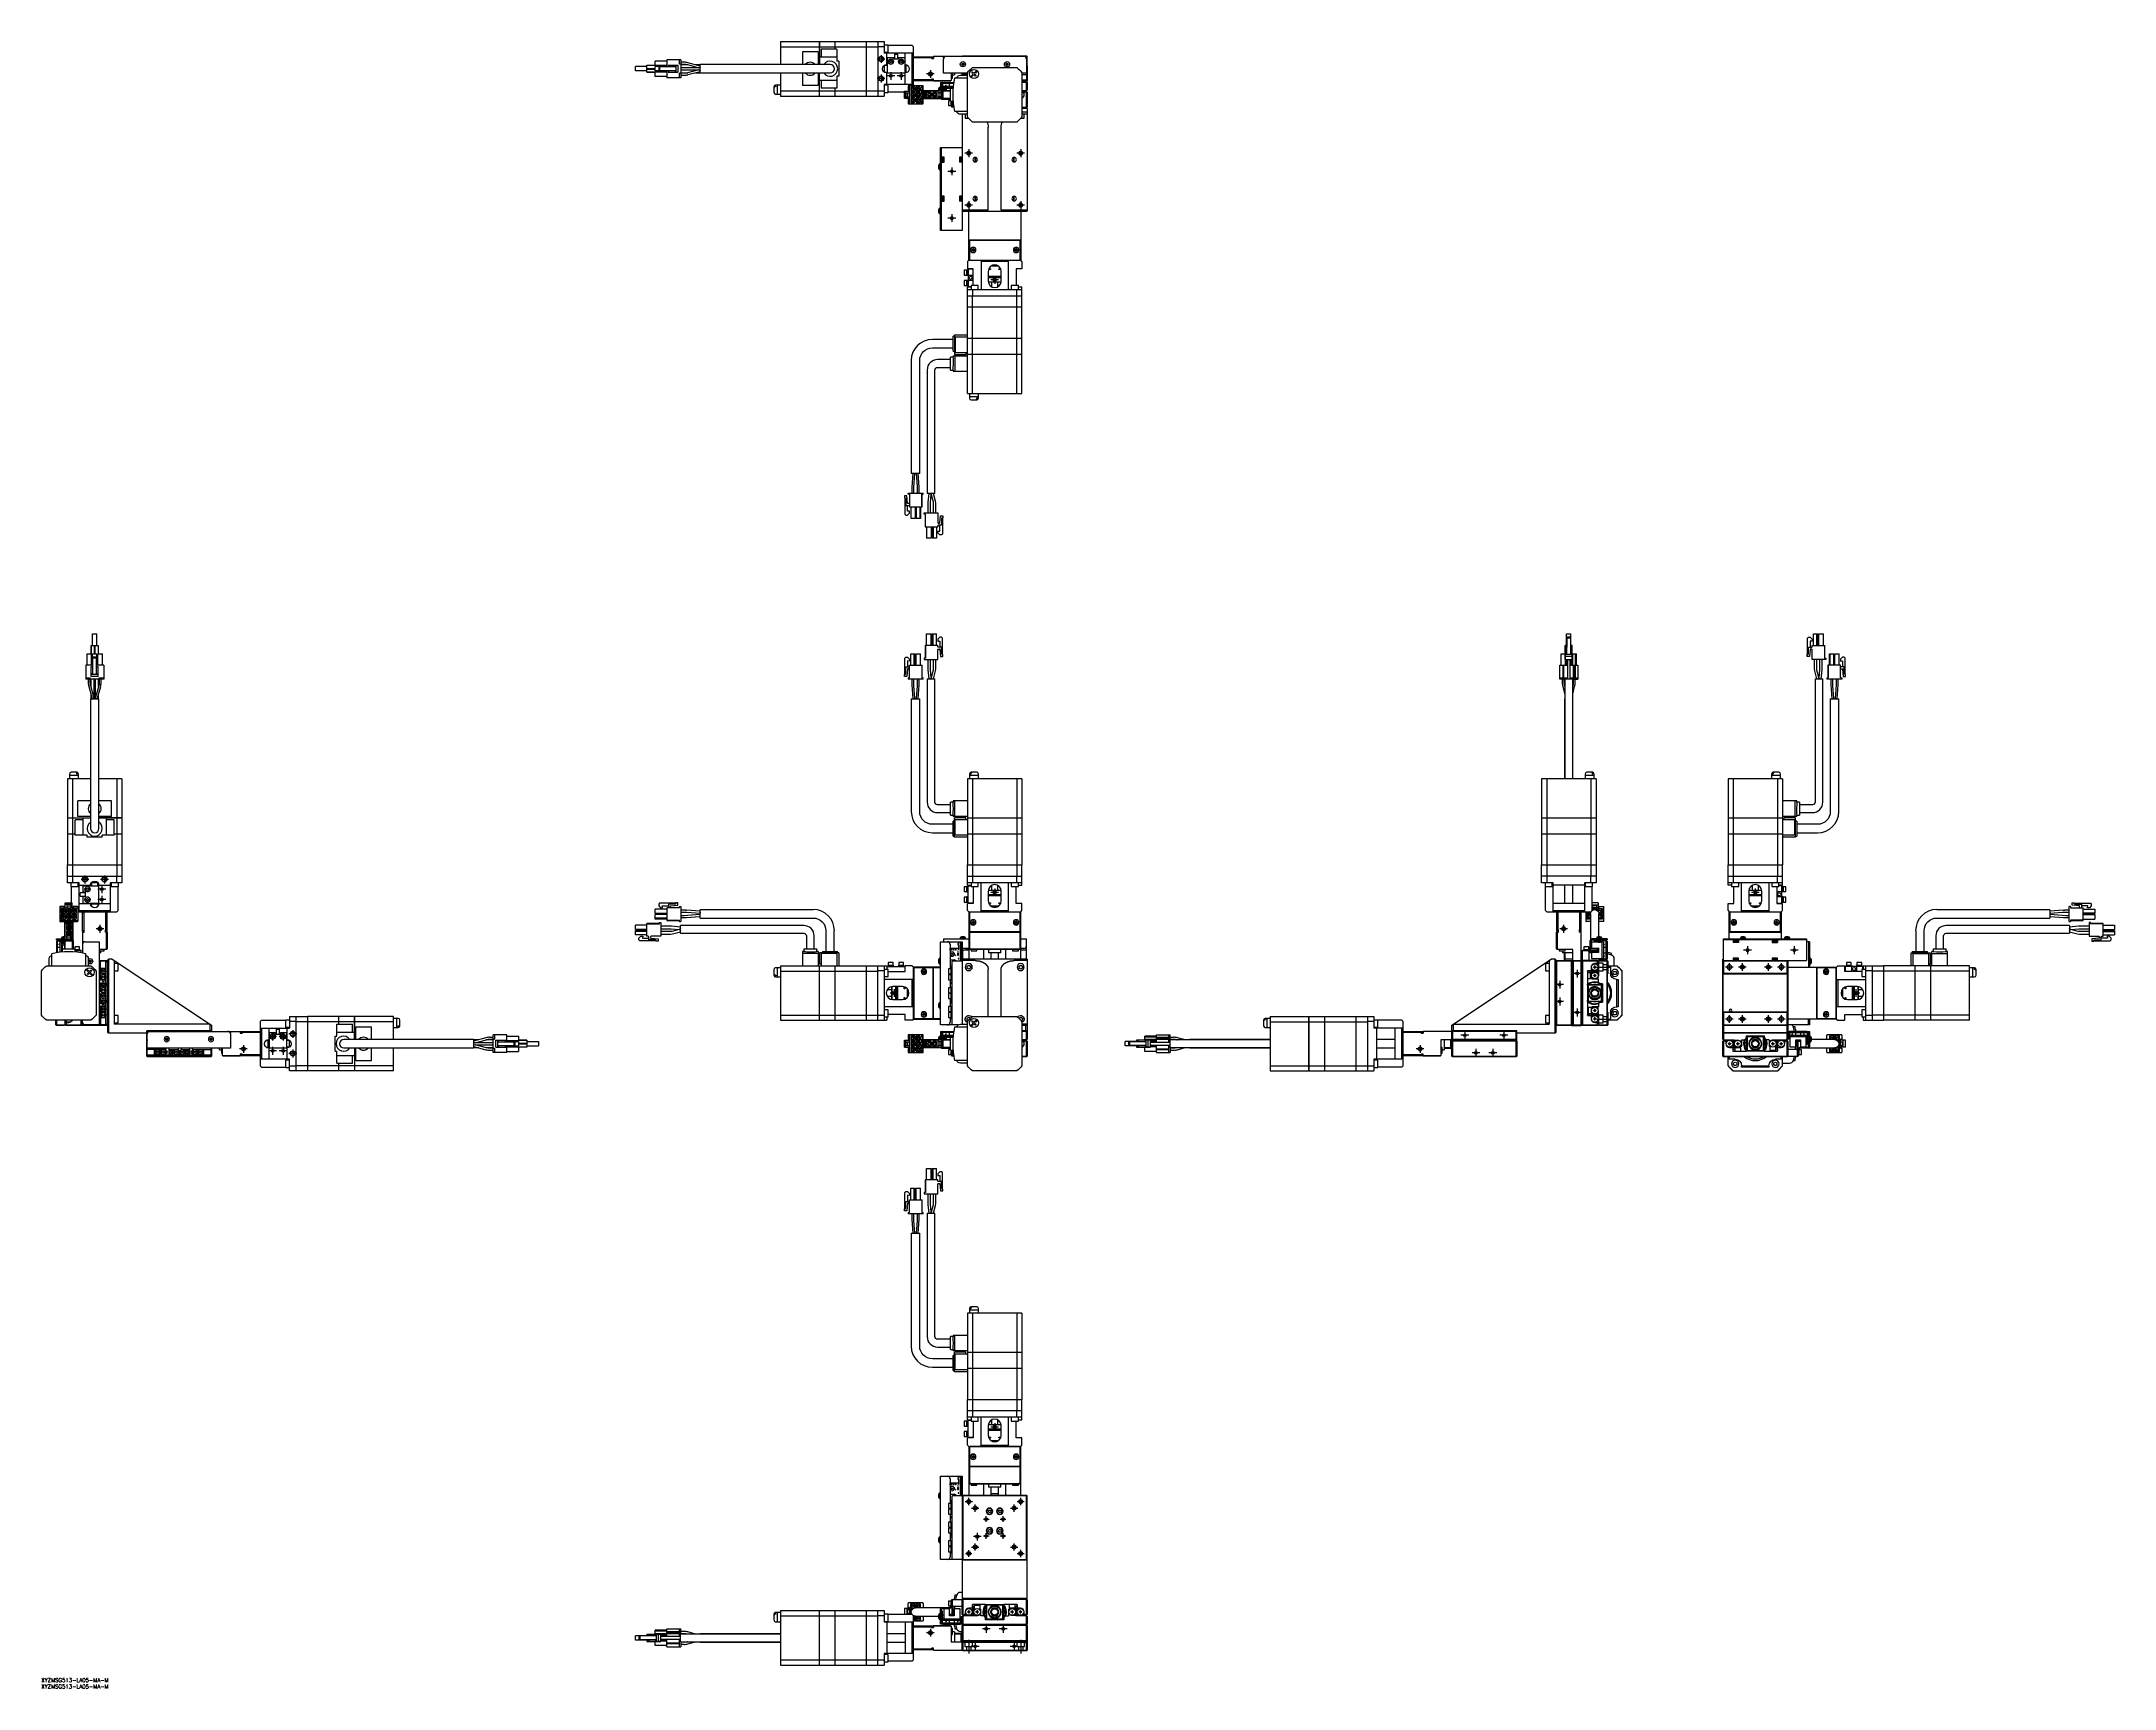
# Model space of a CAD drawing. Extents: x 0 to 1596, y -8 to 1260.
import ezdxf

# ---------------------------------------------------------------- set-up
doc = ezdxf.new("R2010")
doc.units = 0
doc.header["$LTSCALE"] = 0.5
doc.linetypes.add('CENTER', pattern=[50.8, 31.75, -6.35, 6.35, -6.35])
doc.linetypes.add('DASHED', pattern=[19.05, 12.7, -6.35])
for name, color, linetype in [('MSM_CENTER', 1, 'CENTER'), ('MSM_CONTINUOUS', 7, 'CONTINUOUS'), ('MSM_DASHED', 4, 'DASHED'), ('MSM_NARROW', 5, 'CONTINUOUS'), ('MSM_PART_NUMBER', 7, 'CONTINUOUS')]:
    doc.layers.add(name, color=color, linetype=linetype)
doc.styles.get("Standard").update_dxf_attribs({"font": 'txt.shx', "height": 3, "bigfont": 'bigfont.shx'})

# ---------------------------------------------------------------- blocks, each defined once
blk = doc.blocks.new('*U2')
at = {"layer": 'MSM_PART_NUMBER'}
blk.add_text('XYZMSG513-LA05-MA-M', height=3, dxfattribs=at).set_placement((0, -3))
blk = doc.blocks.new('*U3')
at = {"layer": 'MSM_PART_NUMBER'}
blk.add_text('XYZMSG513-LA05-MA-M', height=3, dxfattribs=at).set_placement((0, -8))

msp = doc.modelspace()

# ---------------------------------------------------------------- linework, layer by layer
at = {"layer": 'MSM_CENTER'}
for p, q in [((649.4, 1246.9), (643.4, 1246.9)), ((646.4, 1249.9), (646.4, 1243.9)), ((649.4, 1231.9), (643.4, 1231.9)), ((646.4, 1234.9), (646.4, 1228.9)), ((656.9, 1233.9), (650.9, 1233.9)), ((653.9, 1236.9), (653.9, 1230.9)), ((664.9, 1233.9), (658.9, 1233.9)), ((661.9, 1236.9), (661.9, 1230.9)), ((687.4, 1235.4), (681.4, 1235.4)), ((684.4, 1238.4), (684.4, 1232.4)), ((712.9, 1219.4), (712.9, 1219.4)), ((716.9, 1174.4), (710.9, 1174.4)), ((713.9, 1177.4), (713.9, 1171.4)), ((756.9, 1174.4), (750.9, 1174.4)), ((753.9, 1177.4), (753.9, 1171.4)), ((703.9, 1160.4), (697.9, 1160.4)), ((700.9, 1163.4), (700.9, 1157.4)), ((716.9, 1134.4), (710.9, 1134.4)), ((713.9, 1137.4), (713.9, 1131.4)), ((756.9, 1134.4), (750.9, 1134.4)), ((753.9, 1137.4), (753.9, 1131.4)), ((703.9, 1124.4), (697.9, 1124.4)), ((700.9, 1127.4), (700.9, 1121.4)), ((736.9, 1076.9), (730.9, 1076.9)), ((733.9, 1079.9), (733.9, 1073.9)), ((36.5, 615.1), (30.5, 615.1)), ((33.5, 618.1), (33.5, 612.1)), ((49.5, 607.6), (43.5, 607.6)), ((51.5, 615.1), (45.5, 615.1)), ((46.5, 610.6), (46.5, 604.6)), ((48.5, 618.1), (48.5, 612.1)), ((733.9, 608.1), (733.9, 602.1)), ((1319.5, 608.1), (1319.5, 602.1)), ((49.5, 599.6), (43.5, 599.6)), ((46.5, 602.6), (46.5, 596.6)), ((736.9, 605.1), (730.9, 605.1)), ((1322.5, 605.1), (1316.5, 605.1)), ((48, 577.1), (42, 577.1)), ((45, 580.1), (45, 574.1)), ((1174.9, 577.1), (1168.9, 577.1)), ((1171.9, 580.1), (1171.9, 574.1)), ((1316.5, 560.6), (1310.5, 560.6)), ((1313.5, 563.6), (1313.5, 557.6)), ((1352.5, 560.6), (1346.5, 560.6)), ((1349.5, 563.6), (1349.5, 557.6)), ((1182.4, 545.6), (1182.4, 539.6)), ((1197.4, 547.6), (1207.9, 547.6)), ((1302.5, 547.6), (1296.5, 547.6)), ((1299.5, 550.6), (1299.5, 544.6)), ((1312.5, 547.6), (1306.5, 547.6)), ((1309.5, 550.6), (1309.5, 544.6)), ((1332.5, 547.6), (1326.5, 547.6)), ((1329.5, 550.6), (1329.5, 544.6)), ((1342.5, 547.6), (1336.5, 547.6)), ((1339.5, 550.6), (1339.5, 544.6)), ((659.4, 527.6), (653.4, 527.6)), ((656.4, 530.6), (656.4, 524.6)), ((1171.9, 534.1), (1165.9, 534.1)), ((1168.9, 537.1), (1168.9, 531.1)), ((1185.4, 542.6), (1179.4, 542.6)), ((1400, 527.6), (1394, 527.6)), ((1397, 530.6), (1397, 524.6)), ((1171.9, 521.1), (1165.9, 521.1)), ((1168.9, 524.1), (1168.9, 518.1)), ((1185.4, 512.6), (1179.4, 512.6)), ((1182.4, 515.6), (1182.4, 509.6)), ((178, 497.1), (178, 491.1)), ((186, 497.1), (186, 491.1)), ((196.5, 496.1), (190.5, 496.1)), ((193.5, 499.1), (193.5, 493.1)), ((1098.9, 495.1), (1092.9, 495.1)), ((1095.9, 498.1), (1095.9, 492.1)), ((1128.9, 495.1), (1122.9, 495.1)), ((1125.9, 498.1), (1125.9, 492.1)), ((1197.4, 507.6), (1207.9, 507.6)), ((1302.5, 507.6), (1296.5, 507.6)), ((1299.5, 510.6), (1299.5, 504.6)), ((1312.5, 507.6), (1306.5, 507.6)), ((1309.5, 510.6), (1309.5, 504.6)), ((1332.5, 507.6), (1326.5, 507.6)), ((1329.5, 510.6), (1329.5, 504.6)), ((1342.5, 507.6), (1336.5, 507.6)), ((1339.5, 510.6), (1339.5, 504.6)), ((158.5, 484.6), (152.5, 484.6)), ((155.5, 487.6), (155.5, 481.6)), ((181, 494.1), (175, 494.1)), ((181, 483.1), (175, 483.1)), ((178, 486.1), (178, 480.1)), ((189, 494.1), (183, 494.1)), ((189, 483.1), (183, 483.1)), ((186, 486.1), (186, 480.1)), ((196.5, 481.1), (190.5, 481.1)), ((193.5, 484.1), (193.5, 478.1)), ((1064.4, 484.6), (1058.4, 484.6)), ((1061.4, 487.6), (1061.4, 481.6)), ((1107.4, 481.6), (1101.4, 481.6)), ((1104.4, 484.6), (1104.4, 478.6)), ((1120.4, 481.6), (1114.4, 481.6)), ((1117.4, 484.6), (1117.4, 478.6)), ((730.9, 193.5), (736.9, 193.5)), ((733.9, 196.5), (733.9, 190.5)), ((711.1, 136), (716.7, 136)), ((713.9, 133.2), (713.9, 138.8)), ((716.1, 131), (721.7, 131)), ((718.9, 128.2), (718.9, 133.8)), ((746.1, 131), (751.7, 131)), ((748.9, 128.2), (748.9, 133.8)), ((751.1, 136), (756.7, 136)), ((753.9, 133.2), (753.9, 138.8)), ((720.5, 112), (720.5, 106)), ((725.2, 122.5), (729.6, 122.5)), ((727.4, 120.3), (727.4, 124.7)), ((738.2, 122.5), (742.6, 122.5)), ((740.4, 120.3), (740.4, 124.7)), ((711.4, 96), (716.4, 96)), ((713.9, 93.5), (713.9, 98.5)), ((716.1, 101), (721.7, 101)), ((723.5, 109), (717.5, 109)), ((718.9, 98.2), (718.9, 103.8)), ((725.2, 109.5), (729.6, 109.5)), ((727.4, 107.3), (727.4, 111.7)), ((738.2, 109.5), (742.6, 109.5)), ((740.4, 107.3), (740.4, 111.7)), ((746.1, 101), (751.7, 101)), ((748.9, 98.2), (748.9, 103.8)), ((751.1, 96), (756.7, 96)), ((753.9, 93.2), (753.9, 98.8)), ((687.4, 35), (681.4, 35)), ((684.4, 38), (684.4, 32)), ((730.4, 38), (724.4, 38)), ((727.4, 41), (727.4, 35)), ((743.4, 38), (737.4, 38)), ((740.4, 41), (740.4, 35)), ((713.9, 29.5), (713.9, 19)), ((721.9, 24.5), (715.9, 24.5)), ((718.9, 27.5), (718.9, 21.5)), ((751.9, 24.5), (745.9, 24.5)), ((748.9, 27.5), (748.9, 21.5)), ((753.9, 29.5), (753.9, 19))]:
    msp.add_line(p, q, dxfattribs=at)
at = {"layer": 'MSM_CONTINUOUS'}
for p, q in [((472.6, 1241.9), (472.6, 1245.3)), ((481.5, 1245.3), (472.6, 1245.3)), ((481.5, 1246.3), (481.5, 1240.9)), ((492.2, 1246.3), (481.5, 1246.3)), ((491.2, 1242.9), (491.2, 1246.3)), ((492.2, 1246.3), (492.2, 1232.5)), ((568.9, 1260.4), (568.9, 1242.7)), ((568.9, 1260.4), (598.9, 1260.4)), ((568.9, 1256.4), (598.9, 1256.4)), ((597.9, 1252.4), (585.9, 1252.4)), ((585.9, 1252.4), (585.9, 1242.7)), ((597.9, 1252.4), (597.9, 1242.7)), ((598.9, 1260.4), (598.9, 1242.7)), ((598.9, 1242.7), (598.9, 1260.4)), ((598.9, 1260.4), (611.2, 1260.4)), ((598.9, 1260.4), (598.9, 1260.4)), ((598.9, 1256.4), (611.2, 1256.4)), ((598.9, 1256.2), (598.9, 1256.2)), ((612.4, 1248.4), (598.9, 1248.4)), ((600.4, 1254.4), (600.4, 1248.4)), ((612.4, 1254.4), (600.4, 1254.4)), ((611.2, 1254.4), (611.2, 1260.4)), ((611.2, 1254.4), (611.2, 1260.4)), ((611.2, 1260.4), (635.2, 1260.4)), ((611.2, 1260.4), (611.2, 1260.4)), ((611.2, 1256.4), (635.2, 1256.4)), ((611.2, 1256.2), (611.2, 1256.2)), ((612.4, 1254.4), (612.4, 1245.2)), ((613.9, 1245.2), (612.4, 1245.2)), ((613.9, 1245.2), (613.9, 1233.7)), ((635.2, 1218.4), (635.2, 1260.4)), ((635.2, 1218.4), (635.2, 1260.4)), ((635.2, 1260.4), (648.9, 1260.4)), ((635.2, 1260.4), (635.2, 1260.4)), ((635.2, 1256.4), (643.9, 1256.4)), ((635.2, 1256.2), (635.2, 1256.2)), ((643.9, 1260.4), (643.9, 1218.4)), ((648.9, 1256.4), (643.9, 1256.4)), ((648.9, 1260.4), (648.9, 1251.4)), ((651.9, 1257.7), (648.9, 1257.7)), ((648.9, 1252.2), (651.9, 1252.2)), ((671.4, 1251.4), (648.9, 1251.4)), ((650.9, 1242.7), (650.9, 1251.4)), ((651.2, 1248.2), (651.2, 1236.2)), ((651.2, 1248.2), (655.9, 1248.2)), ((651.9, 1252.2), (651.9, 1257.7)), ((670.4, 1257.4), (651.9, 1257.4)), ((653.1, 1244.9), (653.5, 1245.7)), ((653.5, 1245.7), (654.4, 1245.7)), ((654.4, 1245.7), (654.8, 1244.9)), ((655.9, 1246.7), (655.9, 1248.2)), ((659.9, 1246.7), (655.9, 1246.7)), ((656.7, 1250.7), (659.2, 1250.7)), ((656.7, 1250.7), (656.7, 1246.7)), ((659.2, 1246.7), (659.2, 1250.7)), ((659.9, 1248.2), (659.9, 1246.7)), ((659.9, 1248.2), (664.6, 1248.2)), ((661.1, 1244.9), (661.5, 1245.7)), ((661.5, 1245.7), (662.4, 1245.7)), ((662.4, 1245.7), (662.8, 1244.9)), ((664.6, 1248.2), (664.6, 1236.2)), ((664.9, 1242.7), (664.9, 1251.4)), ((671.4, 1256.4), (670.4, 1257.4)), ((670.4, 1227.4), (670.4, 1251.4)), ((671.4, 1226.3), (671.4, 1256.4)), ((686.6, 1247.9), (671.4, 1247.9)), ((671.6, 1247.9), (671.6, 1248.7)), ((671.6, 1248.7), (686.6, 1248.7)), ((672.1, 1248.7), (672.1, 1247.9)), ((685.4, 1247.4), (684.9, 1247.9)), ((686.9, 1247.7), (685.2, 1247.7)), ((685.4, 1247.4), (686.9, 1247.4)), ((686.1, 1247.9), (686.1, 1248.7)), ((686.6, 1248.7), (686.6, 1247.9)), ((686.9, 1248.9), (686.9, 1247.4)), ((758.4, 1248.9), (686.9, 1248.9)), ((694.4, 1247.7), (694.4, 1248.9)), ((694.4, 1235.9), (694.4, 1246.9)), ((709.4, 1249.4), (708.9, 1248.9)), ((709.2, 1249.2), (709.4, 1248.9)), ((709.4, 1249.4), (758.4, 1249.4)), ((758.9, 1248.9), (758.4, 1249.4)), ((758.4, 1248.9), (758.7, 1249.2)), ((758.4, 1248.9), (758.4, 1247.7)), ((758.4, 1246.9), (758.4, 1229.9)), ((758.9, 1241.7), (758.9, 1248.9)), ((457.3, 1237.7), (457.3, 1241.1)), ((466.2, 1241.1), (457.3, 1241.1)), ((466.2, 1237.7), (457.3, 1237.7)), ((466.2, 1237.7), (457.3, 1237.7)), ((466.2, 1237.7), (457.3, 1237.7)), ((466.2, 1236.7), (466.2, 1242.1)), ((466.2, 1242.1), (472.6, 1242.1)), ((466.2, 1239.7), (472.6, 1239.7)), ((466.2, 1239.2), (472.6, 1239.2)), ((467.2, 1236.7), (466.2, 1236.7)), ((466.2, 1236.7), (472.6, 1236.7)), ((467.5, 1236.7), (467.2, 1236.7)), ((472.6, 1236.7), (467.5, 1236.7)), ((469.3, 1236.7), (469, 1236.7)), ((469, 1236.7), (469.1, 1236.7)), ((469.1, 1236.7), (472.6, 1236.7)), ((472.6, 1236.7), (469.3, 1236.7)), ((481.5, 1241.9), (472.6, 1241.9)), ((481.5, 1241.1), (472.6, 1241.1)), ((472.6, 1237.7), (472.6, 1241.1)), ((481.5, 1237.7), (472.6, 1237.7)), ((481.5, 1236.9), (472.6, 1236.9)), ((472.6, 1233.5), (472.6, 1236.9)), ((481.5, 1233.5), (472.6, 1233.5)), ((475.2, 1240.9), (475.2, 1237.9)), ((488.5, 1240.9), (475.2, 1240.9)), ((488.5, 1237.9), (475.2, 1237.9)), ((475.9, 1241.1), (475.9, 1241.9)), ((475.9, 1240.9), (475.9, 1237.9)), ((475.9, 1236.9), (475.9, 1237.7)), ((476.9, 1241.1), (476.9, 1241.9)), ((476.9, 1236.9), (476.9, 1237.7)), ((481.5, 1237.9), (481.5, 1232.5)), ((492.2, 1232.5), (481.5, 1232.5)), ((482.4, 1242.1), (490, 1242.1)), ((482.4, 1236.7), (490, 1236.7)), ((482.7, 1242.1), (482.7, 1240.9)), ((482.7, 1237.9), (482.7, 1236.7)), ((488, 1242.1), (488, 1240.9)), ((488, 1237.9), (488, 1236.7)), ((488.5, 1242.1), (488.5, 1236.7)), ((490, 1242.1), (490, 1236.7)), ((492.2, 1242.9), (491.2, 1242.9)), ((491.2, 1232.5), (491.2, 1235.9)), ((492.2, 1235.9), (491.2, 1235.9)), ((494.8, 1244.4), (492.2, 1244.4)), ((492.2, 1242.9), (494.8, 1242.9)), ((497.7, 1242.4), (492.2, 1242.4)), ((506.1, 1240.2), (492.2, 1240.2)), ((492.2, 1238.7), (507.2, 1238.7)), ((492.2, 1236.4), (497.7, 1236.4)), ((494.8, 1236), (492.2, 1236)), ((492.2, 1234.5), (494.8, 1234.5)), ((497.3, 1242.6), (506.1, 1240.2)), ((506.1, 1238.7), (497.3, 1236.3)), ((507.2, 1241.5), (497.7, 1244)), ((497.7, 1234.9), (507.2, 1237.4)), ((507.2, 1242.4), (503.5, 1242.4)), ((503.5, 1236.4), (507.2, 1236.4)), ((507, 1240.1), (506.1, 1240.2)), ((507.2, 1240.2), (507.1, 1240.2)), ((507.2, 1236.2), (507.2, 1242.7)), ((607.2, 1242.7), (507.2, 1242.7)), ((507.2, 1236.2), (607.2, 1236.2)), ((568.9, 1236.2), (568.9, 1218.4)), ((585.9, 1236.2), (585.9, 1226.4)), ((597.9, 1236.2), (597.9, 1226.4)), ((598.9, 1218.4), (598.9, 1236.2)), ((598.9, 1218.4), (598.9, 1236.2)), ((612.4, 1230.4), (598.9, 1230.4)), ((600.4, 1230.4), (600.4, 1224.4)), ((613.9, 1233.7), (612.4, 1233.7)), ((612.4, 1233.7), (612.4, 1224.4)), ((648.9, 1242), (648.9, 1236.9)), ((651.2, 1241.9), (648.9, 1241.9)), ((648.9, 1236.9), (651.2, 1236.9)), ((651.2, 1242.7), (650.9, 1242.7)), ((650.9, 1227.4), (650.9, 1236.2)), ((650.9, 1236.2), (664.9, 1236.2)), ((653.5, 1244.2), (653.1, 1244.9)), ((654.4, 1244.2), (653.5, 1244.2)), ((654.8, 1244.9), (654.4, 1244.2)), ((654.6, 1233.6), (654.6, 1234.3)), ((654.6, 1233.6), (654.6, 1233.6)), ((661.5, 1244.2), (661.1, 1244.9)), ((662.4, 1244.2), (661.5, 1244.2)), ((662.8, 1244.9), (662.4, 1244.2)), ((664.9, 1242.7), (664.6, 1242.7)), ((664.8, 1242.7), (664.8, 1236.2)), ((664.9, 1227.4), (664.9, 1236.2)), ((665.4, 1242.2), (665.4, 1236.7)), ((666.6, 1242.2), (665.4, 1242.2)), ((665.4, 1236.7), (666.6, 1236.7)), ((686.6, 1230.9), (671.4, 1230.9)), ((671.6, 1230.1), (671.6, 1230.9)), ((686.6, 1230.1), (671.6, 1230.1)), ((672.1, 1230.9), (672.1, 1230.1)), ((684.9, 1230.9), (685.4, 1231.4)), ((686.9, 1231.4), (685.4, 1231.4)), ((686.1, 1230.1), (686.1, 1230.9)), ((686.6, 1230.9), (686.6, 1230.1)), ((686.9, 1229.9), (686.9, 1231.4)), ((686.9, 1230.4), (699.8, 1230.4)), ((699.9, 1229.9), (686.9, 1229.9)), ((712.9, 1235.9), (694.4, 1235.9)), ((699.3, 1229.9), (699.8, 1230.4)), ((699.8, 1230.4), (700.4, 1230.7)), ((700.4, 1230.4), (699.9, 1229.9)), ((700.4, 1235.9), (700.4, 1230.4)), ((700.4, 1232.2), (701.4, 1232.2)), ((701.4, 1232.2), (701.4, 1235.9)), ((701.4, 1234.7), (702.9, 1234.7)), ((702.9, 1235.9), (702.9, 1234.7)), ((703.3, 1232.4), (712.9, 1232.4)), ((707.5, 1234.4), (712.9, 1234.4)), ((708.5, 1243.1), (709.2, 1243.1)), ((709.2, 1242.8), (708.5, 1242.8)), ((708.9, 1234.4), (708.9, 1235.9)), ((709.2, 1243.1), (709.2, 1243.8)), ((709.2, 1243.1), (709.6, 1243.1)), ((709.2, 1243.1), (709.2, 1243.1)), ((709.2, 1242.8), (709.2, 1243.1)), ((709.2, 1242.1), (709.2, 1242.8)), ((709.2, 1242.8), (709.2, 1242.8)), ((709.6, 1242.8), (709.2, 1242.8)), ((709.4, 1235.9), (709.4, 1234.4)), ((709.4, 1234.4), (709.9, 1234.9)), ((712.9, 1234.9), (709.4, 1234.9)), ((709.6, 1243.8), (709.6, 1243.1)), ((709.6, 1243.1), (710.3, 1243.1)), ((709.6, 1243.1), (709.6, 1243.1)), ((709.6, 1243.1), (709.6, 1242.8)), ((709.6, 1242.8), (709.6, 1242.1)), ((710.3, 1242.8), (709.6, 1242.8)), ((709.6, 1242.8), (709.6, 1242.8)), ((713, 1236.6), (712.9, 1236.4)), ((712.9, 1202.5), (712.9, 1236.4)), ((715.3, 1233.1), (716.9, 1234.7)), ((717.2, 1234.4), (715.6, 1232.8)), ((716.3, 1236.7), (716.6, 1237.1)), ((716.9, 1236.1), (716.3, 1236.7)), ((716.6, 1237.1), (717.2, 1236.5)), ((716.9, 1240.4), (716.8, 1240.3)), ((716.9, 1240.4), (750.9, 1240.4)), ((718.6, 1236.5), (719.3, 1237.2)), ((719.2, 1233.8), (718.6, 1234.4)), ((719.6, 1236.8), (719, 1236.1)), ((719, 1234.7), (719.6, 1234.1)), ((719.6, 1234.1), (719.2, 1233.8)), ((719.3, 1237.2), (720.2, 1238.1)), ((720.6, 1237.7), (719.6, 1236.8)), ((742.5, 1243.1), (743.2, 1243.1)), ((743.2, 1242.8), (742.5, 1242.8)), ((743.2, 1243.1), (743.2, 1243.8)), ((743.2, 1243.1), (743.6, 1243.1)), ((743.2, 1243.1), (743.2, 1243.1)), ((743.2, 1242.8), (743.2, 1243.1)), ((743.2, 1242.1), (743.2, 1242.8)), ((743.2, 1242.8), (743.2, 1242.8)), ((743.6, 1242.8), (743.2, 1242.8)), ((743.6, 1243.8), (743.6, 1243.1)), ((743.6, 1243.1), (744.3, 1243.1)), ((743.6, 1243.1), (743.6, 1243.1)), ((743.6, 1243.1), (743.6, 1242.8)), ((743.6, 1242.8), (743.6, 1242.1)), ((744.3, 1242.8), (743.6, 1242.8)), ((743.6, 1242.8), (743.6, 1242.8)), ((751, 1240.3), (750.9, 1240.4)), ((754.9, 1236.4), (754.8, 1236.6)), ((754.9, 1236.4), (754.9, 1202.5)), ((758.4, 1235.9), (754.9, 1235.9)), ((754.9, 1234.9), (758.4, 1234.9)), ((754.9, 1230.9), (758.4, 1230.9)), ((758.4, 1229.9), (754.9, 1229.9)), ((758.4, 1229.4), (754.9, 1229.4)), ((757.9, 1234.9), (758.4, 1234.4)), ((757.9, 1229.9), (757.9, 1230.9)), ((758.9, 1242.4), (758.4, 1242.9)), ((758.9, 1242.4), (758.4, 1242.4)), ((758.9, 1242.2), (758.4, 1242.2)), ((758.5, 1242), (758.4, 1242)), ((758.9, 1241.4), (758.4, 1241.9)), ((758.7, 1241.7), (758.4, 1241.4)), ((758.4, 1229.9), (758.7, 1229.7)), ((758.4, 1229.4), (758.9, 1229.9)), ((758.4, 1229.4), (758.9, 1228.9)), ((758.7, 1229.2), (758.4, 1228.9)), ((758.9, 1241.7), (758.8, 1241.6)), ((758.8, 1241.7), (758.8, 1241.5)), ((758.9, 1241.4), (758.9, 1229.9)), ((563.9, 1225.6), (563.9, 1221.2)), ((566.4, 1226.9), (565.2, 1226.9)), ((565.4, 1226.1), (565.2, 1226.1)), ((565.4, 1225.7), (565.2, 1225.7)), ((565.2, 1219.9), (566.4, 1219.9)), ((565.4, 1226.1), (565.4, 1225.7)), ((568.9, 1226.9), (566.4, 1226.9)), ((566.4, 1226.9), (566.4, 1226.9)), ((566.4, 1226.9), (566.4, 1219.9)), ((566.4, 1226.9), (566.4, 1219.9)), ((566.4, 1220), (566.4, 1220)), ((566.4, 1219.9), (568.9, 1219.9)), ((568.9, 1222.5), (598.9, 1222.5)), ((568.9, 1218.4), (598.9, 1218.4)), ((597.9, 1226.4), (585.9, 1226.4)), ((598.9, 1222.7), (598.9, 1222.7)), ((598.9, 1222.5), (611.2, 1222.5)), ((598.9, 1218.5), (598.9, 1218.5)), ((598.9, 1218.4), (611.2, 1218.4)), ((612.4, 1224.4), (600.4, 1224.4)), ((611.2, 1218.4), (611.2, 1224.4)), ((611.2, 1218.4), (611.2, 1224.4)), ((611.2, 1222.7), (611.2, 1222.7)), ((611.2, 1222.5), (635.2, 1222.5)), ((611.2, 1218.5), (611.2, 1218.5)), ((611.2, 1218.4), (635.2, 1218.4)), ((635.2, 1222.7), (635.2, 1222.7)), ((635.2, 1222.5), (643.9, 1222.5)), ((635.2, 1218.5), (635.2, 1218.5)), ((635.2, 1218.4), (648.9, 1218.4)), ((643.9, 1222.4), (648.9, 1222.4)), ((671.4, 1227.4), (648.9, 1227.4)), ((648.9, 1227.4), (648.9, 1218.4)), ((651.9, 1226.7), (648.9, 1226.7)), ((648.9, 1221.2), (651.9, 1221.2)), ((651.9, 1221.2), (651.9, 1226.7)), ((664.4, 1221.4), (651.9, 1221.4)), ((664.4, 1216.7), (664.4, 1222.1)), ((664.4, 1222.1), (668.2, 1222.1)), ((664.4, 1216.7), (668.2, 1216.7)), ((664.7, 1216.7), (664.7, 1222.1)), ((664.7, 1220.9), (668.2, 1220.9)), ((664.7, 1217.9), (668.2, 1217.9)), ((665.4, 1216.7), (665.4, 1222.1)), ((666.7, 1217.9), (666.7, 1220.9)), ((667.2, 1226), (667.2, 1222.9)), ((667.2, 1222.9), (668.2, 1222.9)), ((667.2, 1215.9), (667.2, 1212.8)), ((668.2, 1215.9), (667.2, 1215.9)), ((678.5, 1226.3), (667.5, 1226.3)), ((668.2, 1212.5), (668.2, 1226.3)), ((669.3, 1225.3), (669.3, 1221.9)), ((672.7, 1225.3), (669.3, 1225.3)), ((669.3, 1221.9), (672.7, 1221.9)), ((669.3, 1221.1), (669.3, 1217.7)), ((672.7, 1221.1), (669.3, 1221.1)), ((669.3, 1217.7), (672.7, 1217.7)), ((669.3, 1216.9), (669.3, 1213.5)), ((672, 1216.9), (669.3, 1216.9)), ((669.3, 1213.5), (672, 1213.5)), ((670, 1222.8), (670, 1224.4)), ((670.5, 1224.4), (670, 1224.4)), ((671.3, 1224.4), (670, 1224.4)), ((670, 1222.9), (671.3, 1222.9)), ((670, 1222.8), (670.5, 1222.8)), ((670.5, 1220.2), (670, 1220.2)), ((670, 1218.6), (670, 1220.2)), ((671.3, 1220.2), (670, 1220.2)), ((670, 1218.7), (671.3, 1218.7)), ((670, 1218.6), (670.5, 1218.6)), ((670.5, 1216), (670, 1216)), ((670, 1214.4), (670, 1216)), ((671.3, 1216), (670, 1216)), ((670, 1214.5), (671.3, 1214.5)), ((670, 1214.4), (670.5, 1214.4)), ((670.1, 1215.4), (670.3, 1216)), ((671, 1224.5), (670.5, 1224.5)), ((670.5, 1224.4), (670.5, 1224.5)), ((670.5, 1222.9), (670.5, 1222.7)), ((670.5, 1222.7), (671, 1222.7)), ((671, 1220.3), (670.5, 1220.3)), ((670.5, 1220.2), (670.5, 1220.3)), ((670.5, 1218.7), (670.5, 1218.5)), ((670.5, 1218.5), (671, 1218.5)), ((671, 1216.1), (670.5, 1216.1)), ((670.5, 1216), (670.5, 1216.1)), ((670.5, 1214.5), (670.5, 1214.3)), ((670.5, 1214.3), (671, 1214.3)), ((671, 1224.4), (671, 1224.5)), ((671.6, 1224.4), (671, 1224.4)), ((671, 1222.7), (671, 1222.9)), ((671, 1222.8), (671.6, 1222.8)), ((671, 1220.2), (671, 1220.3)), ((671.6, 1220.2), (671, 1220.2)), ((671, 1218.5), (671, 1218.7)), ((671, 1218.6), (671.6, 1218.6)), ((671, 1216), (671, 1216.1)), ((671.6, 1216), (671, 1216)), ((671, 1214.3), (671, 1214.5)), ((671, 1214.4), (671.6, 1214.4)), ((671.6, 1224.1), (671.3, 1224.4)), ((671.3, 1222.9), (671.6, 1223.2)), ((671.6, 1219.9), (671.3, 1220.2)), ((671.3, 1218.7), (671.6, 1219)), ((671.6, 1215.7), (671.3, 1216)), ((671.3, 1214.5), (671.6, 1214.8)), ((671.4, 1223), (671.4, 1224.3)), ((671.6, 1224.1), (671.6, 1224.4)), ((671.7, 1224), (671.6, 1224.1)), ((671.6, 1223.2), (671.7, 1223.3)), ((671.6, 1222.8), (671.6, 1223.2)), ((671.6, 1219.9), (671.6, 1220.2)), ((671.7, 1219.8), (671.6, 1219.9)), ((671.6, 1219), (671.7, 1219.1)), ((671.6, 1218.6), (671.6, 1219)), ((671.6, 1215.7), (671.6, 1216)), ((671.7, 1215.6), (671.6, 1215.7)), ((671.7, 1215.6), (671.6, 1215)), ((671.6, 1214.8), (671.7, 1214.9)), ((671.6, 1214.4), (671.6, 1214.8)), ((671.7, 1223.3), (671.7, 1224)), ((671.7, 1219.1), (671.7, 1219.8)), ((671.7, 1214.9), (671.7, 1215.6)), ((672.7, 1216.2), (672, 1216.9)), ((672, 1213.5), (672.7, 1214.3)), ((672.7, 1221.9), (672.7, 1225.3)), ((672.7, 1217.7), (672.7, 1221.1)), ((672.7, 1214.3), (672.7, 1216.2)), ((676.2, 1225.3), (673.5, 1225.3)), ((673.5, 1225.3), (673.5, 1221.9)), ((673.5, 1221.9), (676.2, 1221.9)), ((673.5, 1221.1), (673.5, 1217.7)), ((676.2, 1221.1), (673.5, 1221.1)), ((673.5, 1217.7), (676.2, 1217.7)), ((676.9, 1216.9), (673.5, 1216.9)), ((673.5, 1216.9), (673.5, 1213.5)), ((673.5, 1213.5), (676.9, 1213.5)), ((674.2, 1222.8), (674.2, 1224.4)), ((674.7, 1224.4), (674.2, 1224.4)), ((675.5, 1224.4), (674.2, 1224.4)), ((674.3, 1223.9), (674.2, 1223.3)), ((674.2, 1222.9), (675.5, 1222.9)), ((674.2, 1222.8), (674.7, 1222.8)), ((674.7, 1220.2), (674.2, 1220.2)), ((674.2, 1218.6), (674.2, 1220.2)), ((675.5, 1220.2), (674.2, 1220.2)), ((674.2, 1220.2), (674.2, 1220.2)), ((674.2, 1218.7), (675.5, 1218.7)), ((674.2, 1218.7), (674.2, 1218.7)), ((674.2, 1218.6), (674.7, 1218.6)), ((674.7, 1216), (674.2, 1216)), ((674.2, 1214.4), (674.2, 1216)), ((675.5, 1216), (674.2, 1216)), ((674.3, 1215), (674.2, 1215.6)), ((674.2, 1214.5), (675.5, 1214.5)), ((674.2, 1214.4), (674.7, 1214.4)), ((675.2, 1224.5), (674.7, 1224.5)), ((674.7, 1224.4), (674.7, 1224.5)), ((674.7, 1222.9), (674.7, 1222.7)), ((674.7, 1222.7), (675.2, 1222.7)), ((675.2, 1220.3), (674.7, 1220.3)), ((674.7, 1220.2), (674.7, 1220.3)), ((674.7, 1218.7), (674.7, 1218.5)), ((674.7, 1218.5), (675.2, 1218.5)), ((675.2, 1216.1), (674.7, 1216.1)), ((674.7, 1216), (674.7, 1216.1)), ((674.7, 1214.5), (674.7, 1214.3)), ((674.7, 1214.3), (675.2, 1214.3)), ((675.2, 1224.4), (675.2, 1224.5)), ((675.8, 1224.4), (675.2, 1224.4)), ((675.2, 1222.7), (675.2, 1222.9)), ((675.2, 1222.8), (675.8, 1222.8)), ((675.2, 1220.2), (675.2, 1220.3)), ((675.8, 1220.2), (675.2, 1220.2)), ((675.2, 1218.5), (675.2, 1218.7)), ((675.2, 1218.6), (675.8, 1218.6)), ((675.2, 1216), (675.2, 1216.1)), ((675.8, 1216), (675.2, 1216)), ((675.2, 1214.3), (675.2, 1214.5)), ((675.2, 1214.4), (675.8, 1214.4)), ((675.9, 1224), (675.5, 1224.4)), ((675.5, 1222.9), (675.8, 1223.2)), ((675.8, 1219.9), (675.5, 1220.2)), ((675.5, 1218.7), (675.8, 1219)), ((675.8, 1215.7), (675.5, 1216)), ((675.5, 1214.5), (675.9, 1214.9)), ((675.6, 1223), (675.8, 1223.4)), ((675.6, 1215.9), (675.8, 1215.5)), ((675.8, 1224.1), (675.8, 1224.4)), ((675.8, 1223.2), (675.9, 1223.3)), ((675.8, 1222.8), (675.8, 1223.2)), ((675.8, 1219.9), (675.8, 1220.2)), ((675.9, 1219.8), (675.8, 1219.9)), ((675.8, 1219), (675.9, 1219.1)), ((675.8, 1218.6), (675.8, 1219)), ((675.8, 1215.7), (675.8, 1216)), ((675.9, 1215.6), (675.8, 1215.7)), ((675.8, 1214.4), (675.8, 1214.8)), ((675.9, 1223.3), (675.9, 1224)), ((675.9, 1219.1), (675.9, 1219.8)), ((675.9, 1214.9), (675.9, 1215.6)), ((676.9, 1224.6), (676.2, 1225.3)), ((676.2, 1221.9), (676.9, 1222.7)), ((676.9, 1220.4), (676.2, 1221.1)), ((676.2, 1217.7), (676.9, 1218.5)), ((676.9, 1222.7), (676.9, 1224.6)), ((676.9, 1218.5), (676.9, 1220.4)), ((676.9, 1213.5), (676.9, 1216.9)), ((677.8, 1224.4), (677.8, 1226.3)), ((677.8, 1223.9), (677.8, 1223.9)), ((677.8, 1223.3), (677.8, 1223.4)), ((677.8, 1220), (677.8, 1222.8)), ((677.8, 1219.4), (677.8, 1219.5)), ((677.8, 1215.5), (677.8, 1218.9)), ((677.8, 1212.5), (677.8, 1215)), ((678.8, 1212.8), (678.8, 1226)), ((678.8, 1222.7), (699.9, 1222.7)), ((699.9, 1216.2), (678.8, 1216.2)), ((679.6, 1222.1), (679.6, 1216.7)), ((694, 1222.1), (679.6, 1222.1)), ((694, 1216.7), (679.6, 1216.7)), ((680.6, 1222.1), (680.6, 1219.7)), ((680.6, 1219.2), (680.6, 1216.7)), ((681.5, 1221.1), (681.5, 1217.7)), ((684.9, 1221.1), (681.5, 1221.1)), ((681.5, 1217.7), (684.9, 1217.7)), ((682.9, 1220.2), (682.5, 1219.8)), ((682.5, 1219.8), (682.5, 1219.1)), ((682.5, 1219.1), (682.9, 1218.7)), ((683.3, 1220.2), (682.6, 1220.2)), ((682.6, 1220.2), (682.6, 1219.9)), ((682.6, 1219), (682.6, 1218.6)), ((682.6, 1218.6), (683.3, 1218.6)), ((684.3, 1220.2), (682.9, 1220.2)), ((682.9, 1218.7), (684.3, 1218.7)), ((683.8, 1220.3), (683.3, 1220.3)), ((683.3, 1220.3), (683.3, 1220.2)), ((683.3, 1218.7), (683.3, 1218.5)), ((683.3, 1218.5), (683.8, 1218.5)), ((683.8, 1220.3), (683.8, 1220.2)), ((684.3, 1220.2), (683.8, 1220.2)), ((683.8, 1218.5), (683.8, 1218.7)), ((683.8, 1218.6), (684.3, 1218.6)), ((684.3, 1220.2), (684.3, 1218.6)), ((684.9, 1222.4), (699.9, 1222.4)), ((684.9, 1217.7), (684.9, 1221.1)), ((699.9, 1216.4), (684.9, 1216.4)), ((686.5, 1221.1), (685.7, 1220.4)), ((685.7, 1220.4), (685.7, 1218.5)), ((685.7, 1218.5), (686.5, 1217.7)), ((689.1, 1221.1), (686.5, 1221.1)), ((686.5, 1217.7), (689.1, 1217.7)), ((687.1, 1220.2), (686.7, 1219.8)), ((686.7, 1219.8), (686.7, 1219.1)), ((686.7, 1219.1), (687.1, 1218.7)), ((687.5, 1220.2), (686.8, 1220.2)), ((686.8, 1220.2), (686.8, 1219.9)), ((686.8, 1219), (686.8, 1218.6)), ((686.8, 1218.6), (687.5, 1218.6)), ((688.5, 1220.2), (687.1, 1220.2)), ((687.1, 1218.7), (688.5, 1218.7)), ((688, 1220.3), (687.5, 1220.3)), ((687.5, 1220.3), (687.5, 1220.2)), ((687.5, 1218.7), (687.5, 1218.5)), ((687.5, 1218.5), (688, 1218.5)), ((688, 1220.3), (688, 1220.2)), ((688.5, 1220.2), (688, 1220.2)), ((688, 1218.5), (688, 1218.7)), ((688, 1218.6), (688.5, 1218.6)), ((688.5, 1220.2), (688.5, 1218.6)), ((689.1, 1217.7), (689.1, 1221.1)), ((690.2, 1222.1), (690.2, 1216.7)), ((693.7, 1220.9), (690.2, 1220.9)), ((693.7, 1217.9), (690.2, 1217.9)), ((690.5, 1223.1), (690.7, 1223.1)), ((690.7, 1222.7), (690.5, 1222.7)), ((690.7, 1223.9), (690.7, 1223.9)), ((690.7, 1223.1), (690.7, 1222.7)), ((691.2, 1224.9), (691.2, 1222.7)), ((692.1, 1224.9), (691.2, 1224.9)), ((691.7, 1220.9), (691.7, 1217.9)), ((692.1, 1228.9), (692.9, 1228.9)), ((692.1, 1228.9), (692.1, 1222.7)), ((692.9, 1222.7), (692.9, 1228.9)), ((693, 1222.1), (693, 1216.7)), ((693.3, 1215.9), (699.6, 1215.9)), ((693.7, 1227.7), (693.7, 1222.7)), ((694.9, 1223.9), (693.7, 1223.9)), ((693.7, 1222.1), (693.7, 1216.7)), ((694, 1222.1), (694, 1216.7)), ((694.1, 1228.9), (702.7, 1228.9)), ((702.6, 1228.1), (694.1, 1228.1)), ((694.4, 1226.1), (702.3, 1226.1)), ((694.4, 1226.1), (694.4, 1224.9)), ((694.4, 1224.9), (701.9, 1224.9)), ((694.7, 1223.9), (694.7, 1224.9)), ((694.9, 1222.7), (694.9, 1223.9)), ((695.1, 1223.7), (694.9, 1223.9)), ((695.1, 1223.7), (695.1, 1222.7)), ((695.2, 1224.9), (695.2, 1224.4)), ((695.7, 1224.4), (695.2, 1224.4)), ((695.7, 1222.7), (695.7, 1224.9)), ((696.2, 1222.7), (696.2, 1222.8)), ((696.2, 1222.8), (696.7, 1222.8)), ((696.5, 1226.9), (696.3, 1226.9)), ((696.3, 1226.1), (696.3, 1226.9)), ((696.5, 1226.1), (696.5, 1226.9)), ((696.7, 1224.4), (702.1, 1224.4)), ((696.7, 1222.8), (696.7, 1224.4)), ((698.4, 1214.8), (698.4, 1211)), ((699.9, 1214.8), (698.4, 1214.8)), ((698.9, 1228.1), (698.9, 1226.1)), ((699.6, 1216.2), (699.6, 1215.9)), ((699.9, 1214.4), (699.9, 1224.4)), ((699.9, 1214.4), (702.1, 1214.4)), ((700.4, 1210.9), (700.4, 1214.4)), ((700.9, 1210.9), (700.9, 1214.4)), ((701.4, 1214.4), (701.4, 1209.9)), ((701.9, 1224.4), (701.9, 1225.3)), ((702.2, 1225.3), (701.9, 1225.3)), ((701.9, 1213.6), (701.9, 1214.4)), ((701.9, 1213.6), (702.2, 1213.6)), ((758.4, 1228.9), (754.9, 1228.9)), ((758.4, 1222.4), (754.9, 1222.4)), ((754.9, 1221.9), (758.4, 1221.9)), ((756.6, 1219.4), (756.6, 1221.9)), ((757.2, 1221.4), (756.6, 1221.9)), ((756.6, 1220.8), (757.2, 1221.4)), ((758.4, 1221.4), (757.2, 1221.4)), ((758.4, 1222.4), (758.4, 1228.9)), ((758.9, 1222.9), (758.4, 1222.4)), ((758.9, 1221.4), (758.4, 1221.9)), ((758.7, 1221.7), (758.4, 1221.4)), ((758.4, 1209.9), (758.4, 1221.4)), ((758.9, 1228.9), (758.9, 1222.9)), ((758.9, 1221.4), (758.9, 1209.9)), ((667.5, 1212.5), (678.5, 1212.5)), ((698.4, 1211), (700.4, 1211)), ((700.4, 1210.9), (701.4, 1210.9)), ((700.9, 1209.9), (700.9, 1210.9)), ((702.7, 1209.9), (700.9, 1209.9)), ((712.9, 1206.4), (703.3, 1206.4)), ((712.9, 1204.4), (707.5, 1204.4)), ((708.9, 1204.4), (708.9, 1114.9)), ((711.2, 1204.4), (711.2, 1201.4)), ((711.2, 1201.4), (713.8, 1201.4)), ((712.9, 1202.4), (713, 1202.3)), ((716.8, 1198.6), (716.9, 1198.4)), ((750.9, 1198.4), (716.9, 1198.4)), ((750.9, 1198.4), (751, 1198.6)), ((754, 1201.4), (756.7, 1201.4)), ((754.8, 1202.3), (754.9, 1202.4)), ((754.9, 1209.9), (758.4, 1209.9)), ((754.9, 1209.4), (758.4, 1209.4)), ((758.9, 1208.9), (754.9, 1208.9)), ((758.9, 1205.9), (754.9, 1205.9)), ((758.9, 1204.4), (754.9, 1204.4)), ((756.7, 1201.4), (756.7, 1204.4)), ((758.4, 1209.9), (758.7, 1209.7)), ((758.7, 1209.7), (758.4, 1209.4)), ((758.4, 1209.4), (758.9, 1208.9)), ((758.7, 1209.7), (758.9, 1209.9)), ((758.9, 1208.9), (758.9, 1129.9)), ((728.9, 1130.4), (728.9, 1194.4)), ((738.9, 1130.4), (738.9, 1194.4)), ((691.2, 1165.9), (691.2, 1161.9)), ((692.1, 1165.9), (691.2, 1165.9)), ((692.1, 1114.9), (692.1, 1178.9)), ((692.1, 1178.9), (708.9, 1178.9)), ((692.9, 1114.9), (692.9, 1178.9)), ((694.9, 1171.4), (692.9, 1171.4)), ((692.9, 1167.4), (694.9, 1167.4)), ((693.7, 1171.4), (693.7, 1167.4)), ((694.4, 1171.4), (694.4, 1167.4)), ((694.9, 1167.4), (694.9, 1171.4)), ((708.9, 1171.4), (706.9, 1171.4)), ((706.9, 1171.4), (706.9, 1167.4)), ((708.9, 1167.4), (706.9, 1167.4)), ((707.4, 1167.4), (707.4, 1171.4)), ((707.6, 1167.4), (707.6, 1171.4)), ((708.1, 1171.4), (708.1, 1167.4)), ((718.9, 1167.7), (718.9, 1171.2)), ((719.3, 1167.7), (719.3, 1171.2)), ((748.6, 1167.7), (748.6, 1171.2)), ((748.9, 1167.7), (748.9, 1171.2)), ((690.5, 1164.1), (690.7, 1164.1)), ((690.7, 1163.7), (690.5, 1163.7)), ((690.7, 1164.9), (690.7, 1164.9)), ((690.7, 1164.1), (690.7, 1163.7)), ((690.7, 1163), (690.7, 1163)), ((691.2, 1161.9), (692.1, 1161.9)), ((694.9, 1141.4), (692.9, 1141.4)), ((692.9, 1137.4), (694.9, 1137.4)), ((693.7, 1141.4), (693.7, 1137.4)), ((694.4, 1141.4), (694.4, 1137.4)), ((694.9, 1137.4), (694.9, 1141.4)), ((708.9, 1141.4), (706.9, 1141.4)), ((706.9, 1141.4), (706.9, 1137.4)), ((708.9, 1137.4), (706.9, 1137.4)), ((707.4, 1137.4), (707.4, 1141.4)), ((707.6, 1137.4), (707.6, 1141.4)), ((708.1, 1141.4), (708.1, 1137.4)), ((718.9, 1137.7), (718.9, 1141.2)), ((719.3, 1137.7), (719.3, 1141.2)), ((748.6, 1137.7), (748.6, 1141.2)), ((748.9, 1137.7), (748.9, 1141.2)), ((690.5, 1130.1), (690.7, 1130.1)), ((690.7, 1129.7), (690.5, 1129.7)), ((690.7, 1130.9), (690.7, 1130.9)), ((690.7, 1130.1), (690.7, 1129.7)), ((690.7, 1129), (690.7, 1129)), ((691.2, 1131.9), (691.2, 1127.9)), ((692.1, 1131.9), (691.2, 1131.9)), ((691.2, 1127.9), (692.1, 1127.9)), ((708.9, 1130.4), (709, 1130.4)), ((708.9, 1129.9), (709.2, 1129.7)), ((709, 1130.4), (709.9, 1129.4)), ((728.9, 1130.4), (709, 1130.4)), ((709.2, 1129.7), (709.4, 1129.9)), ((709.4, 1129.4), (709.2, 1129.7)), ((758.4, 1129.4), (709.4, 1129.4)), ((713.9, 1091.9), (713.9, 1129.4)), ((758.9, 1130.4), (738.9, 1130.4)), ((753.9, 1129.4), (753.9, 1091.9)), ((757.9, 1129.4), (758.9, 1130.4)), ((758.4, 1129.9), (758.7, 1129.7)), ((758.7, 1129.7), (758.4, 1129.4)), ((758.7, 1129.7), (758.9, 1129.9)), ((758.9, 1130.4), (758.9, 1130.4)), ((708.9, 1114.9), (692.1, 1114.9)), ((753.9, 1107.4), (713.9, 1107.4)), ((714.4, 1105.9), (713.9, 1105.9)), ((714.4, 1105.4), (713.9, 1105.4)), ((714.9, 1107.1), (714.4, 1106.6)), ((714.4, 1106.6), (714.4, 1092.6)), ((752.9, 1107.1), (714.9, 1107.1)), ((719.4, 1107.1), (719.4, 1107.4)), ((720.2, 1107.4), (720.2, 1107.1)), ((725.7, 1107.1), (725.7, 1107.4)), ((729.1, 1107.4), (728.9, 1107.2)), ((738.9, 1107.2), (728.9, 1107.2)), ((728.9, 1107.2), (728.9, 1107.1)), ((738.9, 1107.2), (738.7, 1107.4)), ((738.9, 1107.1), (738.9, 1107.2)), ((742.2, 1107.4), (742.2, 1107.1)), ((747.7, 1107.1), (747.7, 1107.4)), ((748.4, 1107.4), (748.4, 1107.1)), ((753.4, 1106.6), (752.9, 1107.1)), ((753.4, 1092.6), (753.4, 1106.6)), ((753.9, 1105.9), (753.4, 1105.9)), ((753.9, 1105.4), (753.4, 1105.4)), ((713.9, 1091.9), (712.9, 1090.9)), ((712.9, 1090.9), (712.9, 1085.4)), ((717.4, 1085.4), (712.9, 1085.4)), ((713.9, 1091.9), (753.9, 1091.9)), ((714.4, 1092.6), (714.9, 1092.1)), ((714.9, 1092.1), (752.9, 1092.1)), ((717.2, 1100.2), (716.5, 1100.2)), ((716.5, 1099.7), (717.2, 1099.7)), ((717.2, 1100.9), (717.2, 1100.2)), ((717.2, 1099.7), (717.2, 1099)), ((717.4, 1072.4), (717.4, 1085.4)), ((717.7, 1100.2), (717.7, 1100.9)), ((718.3, 1100.2), (717.7, 1100.2)), ((717.7, 1099.7), (718.3, 1099.7)), ((717.7, 1099), (717.7, 1099.7)), ((719.4, 1092.1), (719.4, 1091.9)), ((723.4, 1091.9), (723.4, 1069.4)), ((744.4, 1090.9), (723.4, 1090.9)), ((723.9, 1092.1), (723.9, 1091.9)), ((726.4, 1092.1), (726.4, 1091.9)), ((729.3, 1085.3), (730.6, 1085.3)), ((730.6, 1085.3), (730.6, 1084.8)), ((730.6, 1085.3), (730.6, 1084.8)), ((737, 1087.3), (730.8, 1087.3)), ((735.6, 1088.1), (732.2, 1088.1)), ((732.7, 1088.3), (732.7, 1088.1)), ((735.2, 1088.1), (735.2, 1088.3)), ((737.2, 1085.3), (738.5, 1085.3)), ((737.2, 1084.8), (737.2, 1085.3)), ((737.3, 1084.8), (737.3, 1085.3)), ((741.4, 1091.9), (741.4, 1092.1)), ((743.9, 1091.9), (743.9, 1092.1)), ((744.4, 1091.9), (744.4, 1069.4)), ((748.4, 1091.9), (748.4, 1092.1)), ((750.2, 1100.2), (749.5, 1100.2)), ((749.5, 1099.7), (750.2, 1099.7)), ((750.2, 1100.9), (750.2, 1100.2)), ((750.2, 1099.7), (750.2, 1099)), ((754.9, 1085.4), (750.4, 1085.4)), ((750.4, 1085.4), (750.4, 1072.4)), ((750.7, 1100.2), (750.7, 1100.9)), ((751.3, 1100.2), (750.7, 1100.2)), ((750.7, 1099), (750.7, 1099.7)), ((750.7, 1099.7), (751.3, 1099.7)), ((752.9, 1092.1), (753.4, 1092.6)), ((754.9, 1090.9), (753.9, 1091.9)), ((754.9, 1090.9), (754.9, 1085.4)), ((710.4, 1084.3), (710.4, 1080.5)), ((712.4, 1084.3), (710.4, 1084.3)), ((710.4, 1080.5), (712.4, 1080.5)), ((710.4, 1076.3), (710.4, 1072.5)), ((712.4, 1076.3), (710.4, 1076.3)), ((710.4, 1072.5), (712.4, 1072.5)), ((712.4, 1080.4), (712.4, 1084.4)), ((713.4, 1084.4), (712.4, 1084.4)), ((712.4, 1080.4), (717.4, 1080.4)), ((712.4, 1072.4), (712.4, 1076.4)), ((717.4, 1076.4), (712.4, 1076.4)), ((712.4, 1072.4), (713.4, 1072.4)), ((712.9, 1080.4), (712.9, 1084.4)), ((712.9, 1072.4), (712.9, 1076.4)), ((712.9, 1055.7), (712.9, 1071.4)), ((712.9, 1071.4), (715.7, 1071.4)), ((712.9, 1069.4), (754.9, 1069.4)), ((713.4, 1085.1), (713.4, 1071.7)), ((717.4, 1085.1), (713.4, 1085.1)), ((713.4, 1071.7), (715.7, 1071.7)), ((721.2, 1072.4), (715.7, 1072.4)), ((715.7, 1072.4), (715.7, 1069.4)), ((716.9, 1069.4), (716.9, 1064.4)), ((721.2, 1069.4), (721.2, 1072.4)), ((728.9, 1083.4), (728.9, 1075.9)), ((728.9, 1079.6), (738.9, 1079.6)), ((738.9, 1078.9), (728.9, 1078.9)), ((738.9, 1078.4), (728.9, 1078.4)), ((729, 1075.3), (738.9, 1075.3)), ((738.9, 1075.1), (729, 1075.1)), ((730.6, 1084.8), (729.1, 1084.8)), ((731.4, 1079.6), (731.4, 1078.9)), ((731.4, 1075.1), (731.4, 1071.6)), ((736.4, 1078.9), (736.4, 1079.6)), ((736.4, 1071.6), (736.4, 1075.1)), ((738.7, 1084.8), (737.2, 1084.8)), ((738.9, 1075.9), (738.9, 1083.4)), ((752.2, 1072.4), (746.7, 1072.4)), ((746.7, 1072.4), (746.7, 1069.4)), ((750.9, 1064.4), (750.9, 1069.4)), ((752.2, 1069.4), (752.2, 1072.4)), ((752.2, 1071.4), (754.9, 1071.4)), ((754.9, 1055.7), (754.9, 1071.4)), ((754.9, 1064.4), (712.9, 1064.4)), ((754.9, 1055.7), (712.9, 1055.7)), ((754.9, 1055.7), (712.9, 1055.7)), ((712.9, 1019.4), (712.9, 1055.7)), ((713, 1055.7), (713, 1055.7)), ((716.9, 1055.7), (716.9, 1064.4)), ((716.9, 1031.7), (716.9, 1055.7)), ((717.2, 1055.7), (717.2, 1055.7)), ((750.6, 1055.7), (750.6, 1055.7)), ((750.9, 1055.7), (750.9, 1064.4)), ((750.9, 1031.7), (750.9, 1055.7)), ((754.9, 1031.7), (754.9, 1055.7)), ((754.9, 1055.7), (754.9, 1055.7)), ((701.9, 1030.9), (685.9, 1030.9)), ((685.9, 1024.4), (701.9, 1024.4)), ((701.9, 1021.9), (701.9, 1033.5)), ((702.9, 1033.5), (701.9, 1033.5)), ((701.9, 1021.9), (702.9, 1021.9)), ((702.9, 1034.4), (702.9, 1019.4)), ((702.9, 1034.4), (712.9, 1034.4)), ((702.9, 1032.9), (712.9, 1032.9)), ((703.5, 1032.9), (703.5, 1020.9)), ((754.9, 1031.7), (712.9, 1031.7)), ((754.9, 1031.7), (712.9, 1031.7)), ((713, 1031.7), (713, 1031.7)), ((716.9, 1019.4), (716.9, 1031.7)), ((717.2, 1031.7), (717.2, 1031.7)), ((750.6, 1031.7), (750.6, 1031.7)), ((750.9, 1019.4), (750.9, 1031.7)), ((754.9, 1019.4), (754.9, 1031.7)), ((754.9, 1031.7), (754.9, 1031.7)), ((669.7, 1014.7), (669.7, 927.7)), ((676.2, 927.7), (676.2, 1014.7)), ((681.9, 1007.4), (681.9, 912.4)), ((687.9, 912.4), (687.9, 1007.4)), ((699.9, 1015.4), (689.9, 1015.4)), ((689.9, 1009.4), (699.9, 1009.4)), ((699.9, 1007.4), (699.9, 1017.4)), ((701.9, 1017.4), (699.9, 1017.4)), ((699.9, 1007.4), (701.9, 1007.4)), ((701.9, 1018.4), (712.9, 1018.4)), ((701.9, 1018.4), (701.9, 1017.4)), ((701.9, 1007.4), (701.9, 1006.4)), ((701.9, 1006.4), (712.9, 1006.4)), ((702.9, 1019.4), (711.7, 1019.4)), ((703.3, 1018.4), (703.3, 1006.4)), ((703.5, 1020.9), (712.9, 1020.9)), ((711.7, 1020.9), (711.7, 1019.4)), ((712.9, 989.4), (712.9, 1019.4)), ((754.9, 1019.4), (712.9, 1019.4)), ((754.9, 1019.4), (712.9, 1019.4)), ((713, 1019.4), (713, 1019.4)), ((716.9, 989.4), (716.9, 1019.4)), ((717.2, 1019.4), (717.2, 1019.4)), ((750.6, 1019.4), (750.6, 1019.4)), ((750.9, 989.4), (750.9, 1019.4)), ((754.9, 989.4), (754.9, 1019.4)), ((754.9, 1019.4), (754.9, 1019.4)), ((712.9, 989.4), (754.9, 989.4)), ((714.4, 989.4), (714.4, 986.9)), ((714.4, 986.9), (721.4, 986.9)), ((714.4, 986.9), (714.4, 985.7)), ((714.4, 986.9), (721.4, 986.9)), ((714.5, 986.9), (714.5, 986.9)), ((715.7, 984.4), (720.1, 984.4)), ((720.2, 985.9), (720.6, 985.9)), ((720.2, 985.9), (720.2, 985.7)), ((720.6, 985.9), (720.6, 985.7)), ((721.4, 986.9), (721.4, 989.4)), ((721.4, 986.9), (721.4, 986.9)), ((721.4, 985.7), (721.4, 986.9)), ((676.2, 927.7), (669.7, 927.7)), ((670.9, 927.7), (670.1, 917.1)), ((671.6, 917), (672.4, 927.6)), ((671.7, 927.7), (672.4, 927.6)), ((673.4, 927.6), (674.2, 918)), ((675.8, 917.1), (674.9, 927.7)), ((664.4, 910.5), (664.4, 909)), ((666.3, 910.5), (664.4, 910.5)), ((666.8, 904.9), (666.3, 910.5)), ((667.2, 912.7), (678.8, 912.7)), ((667.2, 911.7), (667.2, 912.7)), ((668.2, 911.7), (667.2, 911.7)), ((668.2, 911.7), (668.2, 902)), ((670.1, 916.3), (670.1, 912.7)), ((671.6, 912.7), (671.6, 916.3)), ((674.2, 918), (674.3, 915.3)), ((674.3, 915.3), (674.3, 912.7)), ((675.8, 912.7), (675.8, 916.3)), ((677.8, 902), (677.8, 911.7)), ((677.8, 911.7), (678.8, 911.7)), ((678.1, 902), (678.1, 911.7)), ((678.8, 911.7), (678.8, 912.7)), ((687.9, 912.4), (681.9, 912.4)), ((683.1, 912.4), (682.4, 905.6)), ((684.1, 912.4), (685.1, 912.3)), ((684.4, 905.4), (685, 911.5)), ((684.9, 912.2), (685.8, 912.4)), ((684.9, 912.2), (685, 911.5)), ((685, 911.5), (686.5, 905.8)), ((685.1, 912.3), (685.1, 912.3)), ((688.4, 906.3), (686.8, 912.4)), ((664.4, 909), (664.7, 909)), ((664.7, 909), (665.4, 908.5)), ((664.7, 909), (664.7, 896.4)), ((664.7, 896.4), (665.4, 895.7)), ((665.4, 908.5), (665.4, 903.2)), ((665.4, 903.2), (667.9, 903.2)), ((665.4, 895.7), (666.7, 895.7)), ((666.7, 898.6), (666.7, 903.2)), ((668.2, 898.7), (666.7, 898.6)), ((666.7, 895.7), (668.2, 897.2)), ((667.9, 904.7), (667, 904.7)), ((668.2, 902), (678.1, 902)), ((668.2, 897.2), (668.2, 898.7)), ((669.3, 902), (669.3, 893.1)), ((672.7, 902), (672.7, 893.1)), ((673.5, 902), (673.5, 893.1)), ((676.2, 902), (676.2, 893.1)), ((676.9, 902), (676.9, 893.1)), ((679.6, 896.4), (679.6, 897.4)), ((679.6, 897.4), (690.2, 897.4)), ((680.6, 896.4), (679.6, 896.4)), ((680.4, 896.4), (680.4, 886.7)), ((680.6, 886.7), (680.6, 896.4)), ((682.4, 905.6), (682.4, 905.3)), ((682.4, 905.3), (682.4, 897.4)), ((684.4, 905.3), (684.4, 905.4)), ((684.4, 897.4), (684.4, 905.3)), ((686.5, 905.8), (686.6, 904.8)), ((686.6, 904.8), (686.6, 897.4)), ((688.6, 904.8), (688.4, 906.3)), ((688.6, 897.4), (688.6, 904.8)), ((690.2, 897.4), (690.2, 889.8)), ((690.2, 897.4), (690.2, 889.8)), ((691.6, 889.7), (692.1, 895.2)), ((692.1, 895.2), (694, 895.2)), ((694, 895.2), (694, 893.7)), ((694, 895.2), (694, 893.7)), ((672.7, 893.1), (669.3, 893.1)), ((676.9, 893.1), (673.5, 893.1)), ((680.4, 886.7), (690.2, 886.7)), ((681.5, 886.7), (681.5, 877.8)), ((684.9, 886.7), (684.9, 877.8)), ((684.9, 886.7), (684.9, 877.8)), ((685.7, 886.7), (685.7, 877.8)), ((686.5, 886.7), (686.5, 877.8)), ((689.1, 886.7), (689.1, 877.8)), ((689.1, 886.7), (689.1, 877.8)), ((690.2, 889.8), (690.2, 889.8)), ((690.2, 887.7), (690.2, 886.7)), ((690.2, 887.7), (690.2, 887.7)), ((690.2, 887.7), (690.2, 886.7)), ((690.2, 881.9), (690.2, 883.4)), ((690.2, 883.4), (691.7, 883.3)), ((690.2, 883.4), (691.7, 883.3)), ((691.7, 880.4), (690.2, 881.9)), ((690.5, 889.5), (691.4, 889.5)), ((693, 888), (690.5, 888)), ((691.7, 883.3), (691.7, 888)), ((693, 880.4), (691.7, 880.4)), ((693.7, 893.7), (693, 893.2)), ((693.7, 893.7), (693, 893.2)), ((693, 893.2), (693, 888)), ((693, 893.2), (693, 888)), ((693.7, 881.1), (693, 880.4)), ((693.7, 881.1), (693, 880.4)), ((694, 893.7), (693.7, 893.7)), ((693.7, 893.7), (693.7, 881.1)), ((693.7, 893.7), (693.7, 881.1)), ((684.9, 877.8), (681.5, 877.8)), ((689.1, 877.8), (685.7, 877.8)), ((39.3, 795.3), (39.3, 804.2)), ((39.3, 804.2), (42.7, 804.2)), ((39.3, 795.3), (39.3, 804.2)), ((39.3, 795.3), (39.3, 804.2)), ((42.7, 795.3), (42.7, 804.2)), ((681.5, 795.3), (681.5, 804.2)), ((681.5, 804.2), (684.9, 804.2)), ((681.5, 795.3), (681.5, 804.2)), ((684.9, 795.3), (684.9, 804.2)), ((685.7, 795.3), (685.7, 804.2)), ((685.7, 804.2), (689.1, 804.2)), ((685.7, 795.3), (685.7, 804.2)), ((686.5, 795.3), (686.5, 804.2)), ((689.1, 795.3), (689.1, 804.2)), ((691.7, 801.6), (690.2, 800.1)), ((691.7, 801.6), (690.2, 800.1)), ((690.2, 800.1), (690.2, 798.6)), ((690.2, 800.1), (690.2, 798.6)), ((690.2, 798.6), (691.7, 798.7)), ((693, 801.6), (691.7, 801.6)), ((691.7, 798.7), (691.7, 794)), ((691.7, 798.7), (691.7, 794)), ((693.7, 800.9), (693, 801.6)), ((693.7, 788.3), (693.7, 800.9)), ((1174.2, 804.2), (1177.6, 804.2)), ((1174.2, 795.3), (1174.2, 804.2)), ((1174.2, 795.3), (1174.2, 804.2)), ((1174.2, 795.3), (1174.2, 804.2)), ((1177.4, 801.6), (1174.4, 801.6)), ((1174.4, 801.6), (1174.4, 800.1)), ((1174.4, 800.9), (1174.4, 801.6)), ((1177.4, 800.9), (1174.4, 800.9)), ((1174.4, 788.3), (1174.4, 800.9)), ((1174.4, 800.1), (1174.4, 798.6)), ((1174.4, 798.7), (1174.4, 794)), ((1174.4, 798.6), (1174.4, 798.7)), ((1177.4, 800.9), (1177.4, 801.6)), ((1177.4, 788.3), (1177.4, 800.9)), ((1177.6, 795.3), (1177.6, 804.2)), ((1359.7, 800.9), (1360.4, 801.6)), ((1359.7, 800.9), (1360.4, 801.6)), ((1359.7, 788.3), (1359.7, 800.9)), ((1359.7, 788.3), (1359.7, 800.9)), ((1360.4, 801.6), (1361.7, 801.6)), ((1361.7, 801.6), (1363.2, 800.1)), ((1363.2, 798.6), (1361.7, 798.7)), ((1361.7, 798.7), (1361.7, 794)), ((1363.2, 798.6), (1361.7, 798.7)), ((1363.2, 800.1), (1363.2, 798.6)), ((1364.3, 795.3), (1364.3, 804.2)), ((1364.3, 795.3), (1364.3, 804.2)), ((1364.3, 804.2), (1367.7, 804.2)), ((1366.9, 795.3), (1366.9, 804.2)), ((1367.7, 795.3), (1367.7, 804.2)), ((1368.5, 795.3), (1368.5, 804.2)), ((1368.5, 795.3), (1368.5, 804.2)), ((1368.5, 804.2), (1371.9, 804.2)), ((1371.9, 795.3), (1371.9, 804.2)), ((35.1, 788.9), (38.5, 788.9)), ((35.1, 780), (35.1, 788.9)), ((38.3, 794.3), (38.3, 795.3)), ((38.3, 795.3), (43.7, 795.3)), ((38.3, 795.3), (38.3, 788.9)), ((38.3, 794), (38.3, 794.3)), ((38.3, 788.9), (38.3, 794)), ((38.3, 792.2), (38.3, 792.5)), ((38.3, 792.5), (38.3, 792.3)), ((38.3, 792.3), (38.3, 788.9)), ((38.3, 788.9), (38.3, 792.2)), ((38.5, 780), (38.5, 788.9)), ((38.5, 785.6), (39.3, 785.6)), ((38.5, 784.6), (39.3, 784.6)), ((39.3, 788.9), (42.7, 788.9)), ((39.3, 780), (39.3, 788.9)), ((39.5, 773), (39.5, 786.3)), ((42.5, 786.3), (39.5, 786.3)), ((42.5, 785.6), (39.5, 785.6)), ((40.7, 795.3), (40.7, 788.9)), ((41.2, 795.3), (41.2, 788.9)), ((42.5, 773), (42.5, 786.3)), ((42.7, 780), (42.7, 788.9)), ((42.7, 785.6), (43.5, 785.6)), ((42.7, 784.6), (43.5, 784.6)), ((43.5, 780), (43.5, 788.9)), ((43.5, 788.9), (46.9, 788.9)), ((43.7, 795.3), (43.7, 788.9)), ((46.9, 780), (46.9, 788.9)), ((664.7, 785.6), (665.4, 786.3)), ((664.7, 773), (664.7, 785.6)), ((665.4, 786.3), (666.7, 786.3)), ((666.7, 786.3), (668.2, 784.8)), ((666.7, 783.5), (666.7, 778.8)), ((668.2, 783.3), (666.7, 783.5)), ((668.2, 784.8), (668.2, 783.3)), ((669.3, 780), (669.3, 788.9)), ((669.3, 788.9), (672.7, 788.9)), ((672, 780), (672, 788.9)), ((672.7, 780), (672.7, 788.9)), ((673.5, 788.9), (676.9, 788.9)), ((673.5, 780), (673.5, 788.9)), ((676.9, 780), (676.9, 788.9)), ((679.6, 785.6), (679.6, 784.6)), ((679.6, 785.6), (679.6, 784.6)), ((680.6, 785.6), (679.6, 785.6)), ((679.6, 784.6), (690.2, 784.6)), ((680.6, 795.3), (680.4, 795.3)), ((680.4, 795.3), (680.4, 785.6)), ((680.6, 795.3), (680.6, 785.6)), ((690.2, 795.3), (680.6, 795.3)), ((680.6, 795.3), (680.6, 785.6)), ((682.4, 784.6), (682.4, 776.7)), ((684.4, 776.7), (684.4, 784.6)), ((686.6, 784.6), (686.6, 777.2)), ((688.6, 777.2), (688.6, 784.6)), ((690.2, 794.3), (690.2, 795.3)), ((690.2, 784.6), (690.2, 792.2)), ((693, 794), (690.5, 794)), ((690.5, 792.5), (691.4, 792.5)), ((691.6, 792.3), (692.1, 786.8)), ((691.6, 792.3), (691.7, 791.2)), ((691.6, 792.3), (692.1, 786.8)), ((691.6, 792.3), (691.7, 791.2)), ((691.7, 791.2), (691.7, 791.2)), ((692.1, 786.8), (694, 786.8)), ((693, 788.8), (693, 794)), ((693.7, 788.3), (693, 788.8)), ((694, 788.3), (693.7, 788.3)), ((694, 786.8), (694, 788.3)), ((1170, 780), (1170, 788.9)), ((1170, 788.9), (1173.2, 788.9)), ((1173.2, 794.3), (1173.2, 795.3)), ((1173.2, 795.3), (1173.2, 785.6)), ((1174.4, 795.3), (1173.2, 795.3)), ((1173.2, 794), (1173.2, 794.3)), ((1173.2, 788.8), (1173.2, 794)), ((1174.4, 794), (1173.2, 794)), ((1173.2, 792.5), (1173.2, 792.3)), ((1173.2, 792.2), (1173.2, 792.5)), ((1173.2, 792.3), (1173.2, 786.8)), ((1173.2, 784.6), (1173.2, 792.2)), ((1173.2, 788.3), (1173.2, 788.8)), ((1174.4, 788.8), (1173.2, 788.8)), ((1173.2, 786.8), (1173.2, 788.3)), ((1178.6, 788.3), (1173.2, 788.3)), ((1178.6, 786.8), (1173.2, 786.8)), ((1173.2, 785.6), (1173.2, 784.6)), ((1173.2, 784.6), (1178.6, 784.6)), ((1173.4, 780), (1173.4, 784.6)), ((1174.2, 780), (1174.2, 784.6)), ((1174.4, 794.3), (1174.4, 794)), ((1174.4, 788.8), (1174.4, 794)), ((1174.4, 788.3), (1174.4, 788.8)), ((1174.9, 784.6), (1174.9, 777.2)), ((1174.9, 784.6), (1174.9, 776.7)), ((1176.9, 777.2), (1176.9, 784.6)), ((1178.6, 795.3), (1177.4, 795.3)), ((1178.6, 794), (1177.4, 794)), ((1178.6, 788.8), (1177.4, 788.8)), ((1177.6, 780), (1177.6, 784.6)), ((1178.4, 780), (1178.4, 784.6)), ((1178.6, 794.3), (1178.6, 795.3)), ((1178.6, 794), (1178.6, 794.3)), ((1178.6, 788.8), (1178.6, 794)), ((1178.6, 788.9), (1181.8, 788.9)), ((1178.6, 788.3), (1178.6, 788.8)), ((1178.6, 786.8), (1178.6, 788.3)), ((1178.6, 784.6), (1178.6, 786.8)), ((1179.1, 780), (1179.1, 788.9)), ((1181, 780), (1181, 788.9)), ((1181.8, 780), (1181.8, 788.9)), ((1359.4, 786.8), (1359.4, 788.3)), ((1359.4, 786.8), (1359.4, 788.3)), ((1359.4, 788.3), (1359.7, 788.3)), ((1361.3, 786.8), (1359.4, 786.8)), ((1359.7, 788.3), (1360.4, 788.8)), ((1359.7, 788.3), (1360.4, 788.8)), ((1360.4, 788.8), (1360.4, 794)), ((1360.4, 794), (1362.9, 794)), ((1360.4, 788.8), (1360.4, 794)), ((1361.8, 792.3), (1361.3, 786.8)), ((1362.9, 792.5), (1362, 792.5)), ((1363.2, 794.3), (1363.2, 795.3)), ((1363.2, 795.3), (1373, 795.3)), ((1363.2, 794.3), (1363.2, 795.3)), ((1363.2, 794.3), (1363.2, 794.3)), ((1363.2, 784.6), (1363.2, 792.2)), ((1363.2, 792.2), (1363.2, 792.2)), ((1363.2, 784.6), (1363.2, 792.2)), ((1373.8, 784.6), (1363.2, 784.6)), ((1364.8, 784.6), (1364.8, 777.2)), ((1366.8, 777.2), (1366.8, 784.6)), ((1369, 784.6), (1369, 776.7)), ((1371, 776.7), (1371, 784.6)), ((1372.8, 795.3), (1372.8, 785.6)), ((1372.8, 785.6), (1373.8, 785.6)), ((1373, 785.6), (1373, 795.3)), ((1373.8, 785.6), (1373.8, 784.6)), ((1376.5, 780), (1376.5, 788.9)), ((1376.5, 788.9), (1379.9, 788.9)), ((1377.2, 780), (1377.2, 788.9)), ((1379.9, 780), (1379.9, 788.9)), ((1380.7, 780), (1380.7, 788.9)), ((1380.7, 788.9), (1384.1, 788.9)), ((1384.1, 780), (1384.1, 788.9)), ((1386.7, 786.3), (1385.2, 784.8)), ((1385.2, 784.8), (1385.2, 783.3)), ((1385.2, 783.3), (1386.7, 783.5)), ((1388, 786.3), (1386.7, 786.3)), ((1386.7, 783.5), (1386.7, 778.8)), ((1388.7, 785.6), (1388, 786.3)), ((1388.7, 773), (1388.7, 785.6)), ((34.1, 780), (34.1, 769.3)), ((39.5, 780), (34.1, 780)), ((34.1, 770.3), (37.5, 770.3)), ((47.9, 769.3), (34.1, 769.3)), ((36, 769.3), (36, 766.7)), ((37.5, 769.3), (37.5, 770.3)), ((37.5, 766.7), (37.5, 769.3)), ((38, 769.3), (38, 763.7)), ((38.3, 771.5), (38.3, 779.1)), ((39.5, 778.8), (38.3, 778.8)), ((39.5, 773.5), (38.3, 773.5)), ((43.7, 773), (38.3, 773)), ((43.7, 771.5), (38.3, 771.5)), ((40.2, 769.3), (40.2, 754.3)), ((41.7, 755.4), (41.7, 769.3)), ((47.9, 780), (42.5, 780)), ((43.7, 778.8), (42.5, 778.8)), ((43.7, 773.5), (42.5, 773.5)), ((43.7, 771.5), (43.7, 779.1)), ((44, 763.7), (44, 769.3)), ((44.4, 769.3), (44.4, 766.7)), ((44.5, 770.3), (47.9, 770.3)), ((44.5, 769.3), (44.5, 770.3)), ((45.9, 766.7), (45.9, 769.3)), ((47.9, 780), (47.9, 769.3)), ((664.4, 773), (664.7, 773)), ((664.4, 771.5), (664.4, 773)), ((666.3, 771.5), (664.4, 771.5)), ((664.7, 773), (665.4, 773.5)), ((665.4, 778.8), (667.9, 778.8)), ((665.4, 773.5), (665.4, 778.8)), ((666.8, 777.1), (666.3, 771.5)), ((667.9, 777.3), (667, 777.3)), ((667.2, 770.3), (667.2, 769.3)), ((667.2, 770.3), (668.2, 770.3)), ((678.8, 769.3), (667.2, 769.3)), ((668.2, 780), (678.1, 780)), ((668.2, 770.3), (668.2, 780)), ((670.1, 769.3), (670.1, 765.7)), ((671.6, 766.7), (671.6, 769.3)), ((671.7, 764.1), (671.6, 766.7)), ((674.3, 766.7), (674.2, 764.1)), ((674.3, 769.3), (674.3, 766.7)), ((675.8, 765.7), (675.8, 769.3)), ((677.8, 780), (677.8, 770.3)), ((677.8, 770.3), (678.8, 770.3)), ((678.1, 770.3), (678.1, 780)), ((678.8, 769.3), (678.8, 770.3)), ((681.9, 769.6), (687.9, 769.6)), ((681.9, 769.6), (681.9, 674.6)), ((682.4, 776.7), (682.4, 776.4)), ((682.4, 776.4), (683.1, 769.6)), ((685.1, 769.7), (684.1, 769.6)), ((684.4, 776.6), (684.4, 776.7)), ((685, 770.5), (684.4, 776.6)), ((685, 770.5), (684.9, 769.8)), ((685.1, 769.8), (684.9, 769.8)), ((685.8, 769.6), (684.9, 769.8)), ((684.9, 769.8), (685.1, 769.8)), ((686.5, 776.2), (685, 770.5)), ((685.1, 769.8), (685.8, 769.6)), ((685.1, 769.7), (685.1, 769.8)), ((686.6, 777.2), (686.5, 776.2)), ((686.8, 769.6), (688.4, 775.7)), ((687.9, 674.6), (687.9, 769.6)), ((688.4, 775.7), (688.6, 777.2)), ((1169, 769.3), (1169, 780)), ((1169, 780), (1174.9, 780)), ((1169, 770.3), (1174.9, 770.3)), ((1172.9, 769.3), (1169, 769.3)), ((1170.9, 769.3), (1170.9, 766.7)), ((1171.4, 780), (1171.4, 770.3)), ((1171.9, 780), (1171.9, 770.3)), ((1172.4, 766.7), (1172.4, 769.3)), ((1172.9, 769.6), (1178.9, 769.6)), ((1172.9, 769.6), (1172.9, 692.6)), ((1174.9, 777.2), (1174.9, 775.9)), ((1174.9, 776.7), (1174.9, 776.5)), ((1174.9, 776.5), (1174.9, 769.6)), ((1174.9, 775.9), (1174.9, 769.6)), ((1176.9, 780), (1182.8, 780)), ((1176.9, 775.9), (1176.9, 777.2)), ((1176.9, 769.6), (1176.9, 775.9)), ((1176.9, 770.3), (1182.8, 770.3)), ((1178.9, 692.6), (1178.9, 769.6)), ((1178.9, 769.3), (1182.8, 769.3)), ((1179.3, 780), (1179.3, 770.3)), ((1179.3, 769.3), (1179.3, 766.7)), ((1179.8, 780), (1179.8, 770.3)), ((1179.8, 780), (1179.8, 770.3)), ((1180.3, 780), (1180.3, 770.3)), ((1180.4, 780), (1180.4, 770.3)), ((1180.8, 766.7), (1180.8, 769.3)), ((1180.9, 780), (1180.9, 770.3)), ((1182.8, 780), (1182.8, 769.3)), ((1364.8, 777.2), (1365, 775.7)), ((1365, 775.7), (1366.6, 769.6)), ((1365.5, 769.6), (1371.5, 769.6)), ((1365.5, 769.6), (1365.5, 674.6)), ((1366.9, 776.2), (1366.8, 777.2)), ((1368.4, 770.5), (1366.9, 776.2)), ((1368.5, 769.8), (1367.6, 769.6)), ((1368.3, 769.8), (1368.3, 769.7)), ((1369.3, 769.6), (1368.3, 769.7)), ((1369, 776.6), (1368.4, 770.5)), ((1368.5, 769.8), (1368.4, 770.5)), ((1369, 776.7), (1369, 776.6)), ((1370.3, 769.6), (1371, 776.4)), ((1371, 776.4), (1371, 776.7)), ((1371.5, 674.6), (1371.5, 769.6)), ((1374.6, 770.3), (1374.6, 769.3)), ((1374.6, 770.3), (1375.6, 770.3)), ((1386.2, 769.3), (1374.6, 769.3)), ((1385.2, 780), (1375.3, 780)), ((1375.3, 780), (1375.3, 770.3)), ((1375.6, 780), (1375.6, 770.3)), ((1377.6, 769.3), (1377.6, 765.7)), ((1379.1, 766.7), (1379.1, 769.3)), ((1379.2, 764.1), (1379.1, 766.7)), ((1381.8, 769.3), (1381.8, 765.7)), ((1383.3, 765.7), (1383.3, 769.3)), ((1385.2, 770.3), (1385.2, 780)), ((1385.2, 770.3), (1386.2, 770.3)), ((1388, 778.8), (1385.5, 778.8)), ((1385.5, 777.3), (1386.4, 777.3)), ((1386.2, 770.3), (1386.2, 769.3)), ((1386.6, 777.1), (1387.1, 771.5)), ((1387.1, 771.5), (1389, 771.5)), ((1388, 773.5), (1388, 778.8)), ((1388.7, 773), (1388, 773.5)), ((1389, 773), (1388.7, 773)), ((1389, 771.5), (1389, 773)), ((36.4, 763.8), (39, 754.3)), ((37.7, 754.3), (44.2, 754.3)), ((37.7, 754.3), (37.7, 654.3)), ((40.2, 755.4), (37.9, 764.2)), ((38, 757.9), (38, 754.3)), ((41.6, 754.5), (41.7, 755.4)), ((44.1, 764.2), (41.7, 755.4)), ((41.7, 754.3), (41.7, 754.4)), ((43, 754.3), (45.6, 763.8)), ((44, 754.3), (44, 757.9)), ((44.2, 654.3), (44.2, 754.3)), ((669.7, 754.3), (676.2, 754.3)), ((669.7, 754.3), (669.7, 667.3)), ((670.1, 764.9), (670.9, 754.3)), ((672.4, 754.4), (671.7, 764.1)), ((674.2, 764.1), (673.4, 754.4)), ((674.9, 754.3), (675.8, 764.9)), ((676.2, 667.3), (676.2, 754.3)), ((1171.3, 763.8), (1172.9, 757.9)), ((1171.3, 763.8), (1171.3, 763.8)), ((1172.6, 754.3), (1172.9, 754.3)), ((1172.6, 754.3), (1172.6, 692.6)), ((1172.9, 763.7), (1172.7, 764.2)), ((1179, 764.2), (1178.9, 763.7)), ((1178.9, 757.9), (1180.4, 763.8)), ((1178.9, 754.3), (1179.1, 754.3)), ((1179.1, 692.6), (1179.1, 754.3)), ((1377.2, 754.3), (1383.7, 754.3)), ((1377.2, 754.3), (1377.2, 667.3)), ((1377.6, 764.9), (1378.5, 754.3)), ((1380, 754.4), (1379.2, 764.1)), ((1381.8, 765), (1381, 754.4)), ((1381.7, 754.3), (1381, 754.4)), ((1382.5, 754.3), (1383.3, 764.9)), ((1383.7, 667.3), (1383.7, 754.3)), ((37.7, 692.6), (20, 692.6)), ((20, 692.6), (20, 662.6)), ((21.5, 696.3), (21.5, 695.1)), ((28.5, 695.1), (21.5, 695.1)), ((28.5, 695.1), (21.5, 695.1)), ((21.5, 695.1), (21.5, 695.1)), ((21.5, 695.1), (21.5, 692.6)), ((27.2, 697.6), (22.8, 697.6)), ((24, 692.6), (24, 662.6)), ((27.3, 696.1), (27.3, 696.3)), ((27.6, 696.1), (27.3, 696.1)), ((27.6, 696.1), (27.6, 696.3)), ((28.4, 695.1), (28.4, 695.1)), ((28.5, 695.1), (28.5, 696.3)), ((28.5, 692.6), (28.5, 695.1)), ((62, 692.6), (44.2, 692.6)), ((58, 692.6), (58, 662.6)), ((62, 692.6), (62, 662.6)), ((712.9, 692.6), (712.9, 662.6)), ((754.9, 692.6), (712.9, 692.6)), ((714.4, 696.3), (714.4, 695.1)), ((721.4, 695.1), (714.4, 695.1)), ((721.4, 695.1), (714.4, 695.1)), ((714.4, 695.1), (714.4, 692.6)), ((714.5, 695.1), (714.5, 695.1)), ((715.3, 696.1), (715.3, 696.3)), ((715.6, 696.1), (715.3, 696.1)), ((715.6, 696.1), (715.6, 696.3)), ((720.1, 697.6), (715.7, 697.6)), ((716.9, 692.6), (716.9, 662.6)), ((721.4, 695.1), (721.4, 696.3)), ((721.4, 692.6), (721.4, 695.1)), ((721.4, 695.1), (721.4, 695.1)), ((750.9, 692.6), (750.9, 662.6)), ((754.9, 692.6), (754.9, 662.6)), ((1154.9, 692.6), (1154.9, 662.6)), ((1196.9, 692.6), (1154.9, 692.6)), ((1158.9, 692.6), (1158.9, 662.6)), ((1188.4, 696.3), (1188.4, 695.1)), ((1195.4, 695.1), (1188.4, 695.1)), ((1195.4, 695.1), (1188.4, 695.1)), ((1188.4, 695.1), (1188.4, 692.6)), ((1188.4, 695.1), (1188.4, 695.1)), ((1194.1, 697.6), (1189.7, 697.6)), ((1192.8, 692.6), (1192.8, 662.6)), ((1194.1, 696.1), (1194.1, 696.3)), ((1194.5, 696.1), (1194.1, 696.1)), ((1194.5, 696.1), (1194.5, 696.3)), ((1195.3, 695.1), (1195.3, 695.1)), ((1195.4, 695.1), (1195.4, 696.3)), ((1195.4, 692.6), (1195.4, 695.1)), ((1196.9, 692.6), (1196.9, 662.6)), ((1298.5, 692.6), (1298.5, 662.6)), ((1340.5, 692.6), (1298.5, 692.6)), ((1302.5, 692.6), (1302.5, 662.6)), ((1332, 696.3), (1332, 695.1)), ((1332, 695.1), (1332, 692.6)), ((1332, 695.1), (1332, 695.1)), ((1339, 695.1), (1332, 695.1)), ((1339, 695.1), (1332, 695.1)), ((1332.8, 696.1), (1332.8, 696.3)), ((1333.2, 696.1), (1332.8, 696.1)), ((1333.2, 696.1), (1333.2, 696.3)), ((1337.7, 697.6), (1333.3, 697.6)), ((1336.5, 692.6), (1336.5, 662.6)), ((1338.9, 695.1), (1338.9, 695.1)), ((1339, 695.1), (1339, 696.3)), ((1339, 692.6), (1339, 695.1)), ((1340.5, 692.6), (1340.5, 662.6)), ((28, 663.6), (28, 675.6)), ((37.7, 675.6), (28, 675.6)), ((54, 675.6), (44.2, 675.6)), ((54, 663.6), (54, 675.6)), ((699.9, 672.6), (689.9, 672.6)), ((699.9, 664.6), (699.9, 674.6)), ((701.9, 674.6), (699.9, 674.6)), ((712.9, 675.6), (701.9, 675.6)), ((701.9, 675.6), (701.9, 674.6)), ((703.3, 663.6), (703.3, 675.6)), ((1351.5, 675.6), (1340.5, 675.6)), ((1350.1, 663.6), (1350.1, 675.6)), ((1351.5, 674.6), (1351.5, 675.6)), ((1353.5, 674.6), (1351.5, 674.6)), ((1353.5, 674.6), (1353.5, 664.6)), ((1363.5, 672.6), (1353.5, 672.6)), ((20, 662.6), (20, 650.3)), ((20, 662.6), (37.7, 662.6)), ((20, 662.6), (37.7, 662.6)), ((20, 662.6), (20, 662.6)), ((24, 662.6), (24, 650.3)), ((24.3, 662.6), (24.3, 662.6)), ((26, 649.1), (26, 661.1)), ((32, 661.1), (26, 661.1)), ((37.7, 663.6), (28, 663.6)), ((32, 649.1), (32, 662.6)), ((54, 663.6), (44.2, 663.6)), ((62, 662.6), (44.2, 662.6)), ((44.2, 662.6), (62, 662.6)), ((50, 649.1), (50, 662.6)), ((56, 661.1), (50, 661.1)), ((56, 649.1), (56, 661.1)), ((57.7, 662.6), (57.7, 662.6)), ((58, 662.6), (58, 650.3)), ((61.9, 662.6), (61.9, 662.6)), ((62, 662.6), (62, 650.3)), ((701.9, 657.6), (685.9, 657.6)), ((689.9, 666.6), (699.9, 666.6)), ((699.9, 664.6), (701.9, 664.6)), ((701.9, 664.6), (701.9, 663.6)), ((712.9, 663.6), (701.9, 663.6)), ((701.9, 648.5), (701.9, 660.1)), ((702.9, 660.1), (701.9, 660.1)), ((711.7, 662.6), (702.9, 662.6)), ((702.9, 647.6), (702.9, 662.6)), ((703.5, 649.1), (703.5, 661.1)), ((712.9, 661.1), (703.5, 661.1)), ((711.7, 661.1), (711.7, 662.6)), ((712.9, 662.6), (754.9, 662.6)), ((712.9, 662.6), (754.9, 662.6)), ((712.9, 662.6), (712.9, 626.3)), ((713, 662.6), (713, 662.6)), ((716.9, 662.6), (716.9, 650.3)), ((717.2, 662.6), (717.2, 662.6)), ((750.6, 662.6), (750.6, 662.6)), ((750.9, 662.6), (750.9, 650.3)), ((754.9, 662.6), (754.9, 650.3)), ((754.9, 662.6), (754.9, 662.6)), ((1154.9, 662.6), (1196.9, 662.6)), ((1154.9, 662.6), (1154.9, 650.3)), ((1154.9, 662.6), (1196.9, 662.6)), ((1154.9, 662.6), (1154.9, 662.6)), ((1158.9, 662.6), (1158.9, 650.3)), ((1159.1, 662.6), (1159.1, 662.6)), ((1192.6, 662.6), (1192.6, 662.6)), ((1192.8, 662.6), (1192.8, 650.3)), ((1196.8, 662.6), (1196.8, 662.6)), ((1196.9, 662.6), (1196.9, 650.3)), ((1298.5, 662.6), (1298.5, 650.3)), ((1298.5, 662.6), (1340.5, 662.6)), ((1298.5, 662.6), (1340.5, 662.6)), ((1298.5, 662.6), (1298.5, 662.6)), ((1302.5, 662.6), (1302.5, 650.3)), ((1302.8, 662.6), (1302.8, 662.6)), ((1336.2, 662.6), (1336.2, 662.6)), ((1336.5, 662.6), (1336.5, 650.3)), ((1340.4, 662.6), (1340.4, 662.6)), ((1351.5, 663.6), (1340.5, 663.6)), ((1340.5, 662.6), (1340.5, 626.3)), ((1349.9, 661.1), (1340.5, 661.1)), ((1341.7, 661.1), (1341.7, 662.6)), ((1350.5, 662.6), (1341.7, 662.6)), ((1349.9, 649.1), (1349.9, 661.1)), ((1350.5, 647.6), (1350.5, 662.6)), ((1351.5, 660.1), (1350.5, 660.1)), ((1351.5, 663.6), (1351.5, 664.6)), ((1351.5, 664.6), (1353.5, 664.6)), ((1351.5, 660.1), (1351.5, 648.5)), ((1367.5, 657.6), (1351.5, 657.6)), ((1353.5, 666.6), (1363.5, 666.6)), ((20, 650.3), (20, 626.3)), ((20, 650.3), (26, 650.3)), ((20, 650.3), (26, 650.3)), ((20, 650.3), (20, 650.3)), ((24, 650.3), (24, 626.3)), ((24.3, 650.3), (24.3, 650.3)), ((35.2, 649.1), (26, 649.1)), ((35.2, 647.6), (35.2, 649.1)), ((46.8, 647.6), (35.2, 647.6)), ((56, 649.1), (46.8, 649.1)), ((46.8, 647.6), (46.8, 649.1)), ((56, 650.3), (62, 650.3)), ((56, 650.3), (62, 650.3)), ((57.7, 650.3), (57.7, 650.3)), ((58, 650.3), (58, 626.3)), ((61.9, 650.3), (61.9, 650.3)), ((62, 650.3), (62, 626.3)), ((685.9, 651.1), (701.9, 651.1)), ((701.9, 648.5), (702.9, 648.5)), ((712.9, 649.1), (702.9, 649.1)), ((712.9, 647.6), (702.9, 647.6)), ((712.9, 650.3), (754.9, 650.3)), ((712.9, 650.3), (754.9, 650.3)), ((713, 650.3), (713, 650.3)), ((716.9, 650.3), (716.9, 626.3)), ((717.2, 650.3), (717.2, 650.3)), ((750.6, 650.3), (750.6, 650.3)), ((750.9, 650.3), (750.9, 626.3)), ((754.9, 650.3), (754.9, 626.3)), ((754.9, 650.3), (754.9, 650.3)), ((1154.9, 650.3), (1196.9, 650.3)), ((1154.9, 650.3), (1154.9, 626.3)), ((1154.9, 650.3), (1196.9, 650.3)), ((1154.9, 650.3), (1154.9, 650.3)), ((1158.9, 650.3), (1158.9, 626.3)), ((1159.1, 650.3), (1159.1, 650.3)), ((1192.6, 650.3), (1192.6, 650.3)), ((1192.8, 650.3), (1192.8, 626.3)), ((1196.8, 650.3), (1196.8, 650.3)), ((1196.9, 650.3), (1196.9, 626.3)), ((1298.5, 650.3), (1340.5, 650.3)), ((1298.5, 650.3), (1298.5, 626.3)), ((1298.5, 650.3), (1340.5, 650.3)), ((1298.5, 650.3), (1298.5, 650.3)), ((1302.5, 650.3), (1302.5, 626.3)), ((1302.8, 650.3), (1302.8, 650.3)), ((1336.2, 650.3), (1336.2, 650.3)), ((1336.5, 650.3), (1336.5, 626.3)), ((1340.4, 650.3), (1340.4, 650.3)), ((1350.5, 649.1), (1340.5, 649.1)), ((1350.5, 647.6), (1340.5, 647.6)), ((1350.5, 648.5), (1351.5, 648.5)), ((1351.5, 651.1), (1367.5, 651.1)), ((20, 626.3), (62, 626.3)), ((20, 626.3), (62, 626.3)), ((20, 626.3), (20, 626.3)), ((20, 612.6), (20, 626.3)), ((24, 626.3), (24, 617.6)), ((24.3, 626.3), (24.3, 626.3)), ((57.7, 626.3), (57.7, 626.3)), ((58, 626.3), (58, 617.6)), ((61.9, 626.3), (61.9, 626.3)), ((62, 626.3), (62, 612.6)), ((712.9, 626.3), (754.9, 626.3)), ((712.9, 626.3), (754.9, 626.3)), ((712.9, 610.6), (712.9, 626.3)), ((713, 626.3), (713, 626.3)), ((716.9, 626.3), (716.9, 617.6)), ((717.2, 626.3), (717.2, 626.3)), ((750.6, 626.3), (750.6, 626.3)), ((750.9, 626.3), (750.9, 617.6)), ((754.9, 626.3), (754.9, 626.3)), ((754.9, 610.6), (754.9, 626.3)), ((1154.9, 626.3), (1196.9, 626.3)), ((1154.9, 626.3), (1196.9, 626.3)), ((1154.9, 626.3), (1154.9, 626.3)), ((1154.9, 612.6), (1154.9, 626.3)), ((1158.9, 626.3), (1158.9, 617.6)), ((1159.1, 626.3), (1159.1, 626.3)), ((1192.6, 626.3), (1192.6, 626.3)), ((1192.8, 626.3), (1192.8, 617.6)), ((1196.8, 626.3), (1196.8, 626.3)), ((1196.9, 626.3), (1196.9, 612.6)), ((1298.5, 626.3), (1340.5, 626.3)), ((1298.5, 626.3), (1340.5, 626.3)), ((1298.5, 626.3), (1298.5, 626.3)), ((1298.5, 610.6), (1298.5, 626.3)), ((1302.5, 626.3), (1302.5, 617.6)), ((1302.8, 626.3), (1302.8, 626.3)), ((1336.2, 626.3), (1336.2, 626.3)), ((1336.5, 626.3), (1336.5, 617.6)), ((1340.4, 626.3), (1340.4, 626.3)), ((1340.5, 610.6), (1340.5, 626.3)), ((20, 617.6), (62, 617.6)), ((29, 612.6), (20, 612.6)), ((22.7, 612.6), (22.7, 609.6)), ((22.7, 609.6), (28.2, 609.6)), ((23, 597.1), (23, 609.6)), ((24, 617.6), (24, 612.6)), ((28.2, 609.6), (28.2, 612.6)), ((29, 590.1), (29, 612.6)), ((29, 610.6), (37.7, 610.6)), ((32.2, 605.6), (32.2, 610.3)), ((32.2, 610.3), (44.2, 610.3)), ((34.7, 608), (35.5, 608.4)), ((34.7, 607.1), (34.7, 608)), ((35.5, 606.7), (34.7, 607.1)), ((35.5, 608.4), (36.2, 608)), ((36.2, 607.1), (35.5, 606.7)), ((36.2, 608), (36.2, 607.1)), ((37.7, 610.6), (37.7, 610.3)), ((43.6, 612.6), (38.4, 612.6)), ((38.5, 612.6), (38.5, 610.3)), ((43.5, 610.3), (43.5, 612.6)), ((44.2, 610.6), (53, 610.6)), ((44.2, 596.6), (44.2, 610.6)), ((46.1, 606.9), (46.8, 606.9)), ((46.8, 606.8), (46.8, 606.9)), ((53, 612.6), (53, 590.1)), ((62, 612.6), (53, 612.6)), ((53.7, 612.6), (53.7, 609.6)), ((53.7, 609.6), (59.2, 609.6)), ((58, 612.6), (58, 617.6)), ((59, 591.1), (59, 609.6)), ((59.2, 609.6), (59.2, 612.6)), ((710.4, 609.5), (710.4, 605.7)), ((712.4, 609.5), (710.4, 609.5)), ((712.4, 605.6), (712.4, 609.6)), ((713.4, 609.6), (712.4, 609.6)), ((712.9, 617.6), (754.9, 617.6)), ((754.9, 612.6), (712.9, 612.6)), ((712.9, 610.6), (715.7, 610.6)), ((712.9, 605.6), (712.9, 609.6)), ((713.4, 596.9), (713.4, 610.3)), ((713.4, 610.3), (715.7, 610.3)), ((715.7, 612.6), (715.7, 609.6)), ((715.7, 609.6), (721.2, 609.6)), ((716.9, 617.6), (716.9, 612.6)), ((717.4, 609.6), (717.4, 596.6)), ((721.2, 609.6), (721.2, 612.6)), ((723.4, 590.1), (723.4, 612.6)), ((729, 606.9), (738.9, 606.9)), ((738.9, 606.7), (729, 606.7)), ((731.4, 610.4), (731.4, 606.9)), ((736.4, 606.9), (736.4, 610.4)), ((744.4, 612.6), (744.4, 590.1)), ((746.7, 612.6), (746.7, 609.6)), ((746.7, 609.6), (752.2, 609.6)), ((750.4, 596.6), (750.4, 609.6)), ((750.9, 612.6), (750.9, 617.6)), ((752.2, 609.6), (752.2, 612.6)), ((752.2, 610.6), (754.9, 610.6)), ((1196.9, 617.6), (1154.9, 617.6)), ((1163.9, 612.6), (1154.9, 612.6)), ((1157.6, 612.6), (1157.6, 609.6)), ((1157.6, 609.6), (1163.1, 609.6)), ((1157.9, 591.1), (1157.9, 609.6)), ((1158.9, 617.6), (1158.9, 612.6)), ((1163.1, 609.6), (1163.1, 612.6)), ((1163.9, 590.1), (1163.9, 612.6)), ((1187.9, 610.6), (1163.9, 610.6)), ((1172.6, 610.6), (1172.6, 596.6)), ((1179.1, 596.6), (1179.1, 610.6)), ((1196.9, 612.6), (1187.9, 612.6)), ((1187.9, 612.6), (1187.9, 590.1)), ((1188.6, 612.6), (1188.6, 609.6)), ((1188.6, 609.6), (1194.1, 609.6)), ((1192.9, 612.6), (1192.9, 617.6)), ((1193.9, 591.1), (1193.9, 609.6)), ((1194.1, 609.6), (1194.1, 612.6)), ((1298.5, 617.6), (1340.5, 617.6)), ((1340.5, 612.6), (1298.5, 612.6)), ((1301.2, 610.6), (1298.5, 610.6)), ((1301.2, 612.6), (1301.2, 609.6)), ((1301.2, 609.6), (1306.7, 609.6)), ((1302.5, 617.6), (1302.5, 612.6)), ((1303, 596.6), (1303, 609.6)), ((1306.7, 609.6), (1306.7, 612.6)), ((1309, 590.1), (1309, 612.6)), ((1314.5, 606.9), (1324.4, 606.9)), ((1324.4, 606.7), (1314.5, 606.7)), ((1317, 610.4), (1317, 606.9)), ((1322, 606.9), (1322, 610.4)), ((1330, 612.6), (1330, 590.1)), ((1332.2, 612.6), (1332.2, 609.6)), ((1332.2, 609.6), (1337.7, 609.6)), ((1336, 609.6), (1336, 596.6)), ((1336.5, 612.6), (1336.5, 617.6)), ((1337.7, 609.6), (1337.7, 612.6)), ((1340.5, 610.6), (1337.7, 610.6)), ((1340, 610.3), (1337.7, 610.3)), ((1340, 596.9), (1340, 610.3)), ((1341, 609.6), (1340, 609.6)), ((1340.5, 609.6), (1340.5, 605.6)), ((1341, 609.6), (1341, 605.6)), ((1343, 609.5), (1341, 609.5)), ((1343, 605.7), (1343, 609.5)), ((14.1, 594), (14.1, 583)), ((14.1, 593.3), (27.9, 593.3)), ((17.5, 594.3), (14.4, 594.3)), ((18.5, 592.2), (15.1, 592.2)), ((15.1, 592.2), (15.1, 589.5)), ((15.9, 591), (15.9, 590.5)), ((16.1, 591), (15.9, 591)), ((16, 591.5), (16, 591)), ((16, 591.5), (17.6, 591.5)), ((16.1, 591.5), (16.1, 590.1)), ((17, 591.4), (17.6, 591.2)), ((17.5, 593.3), (17.5, 594.3)), ((17.6, 591), (17.6, 591.5)), ((17.6, 590.1), (17.6, 591.5)), ((17.6, 591), (17.7, 591)), ((17.7, 590.5), (17.7, 591)), ((18.3, 593.3), (18.3, 597.1)), ((18.3, 597.1), (23.7, 597.1)), ((18.3, 596.8), (23.7, 596.8)), ((18.3, 596.1), (23.7, 596.1)), ((18.5, 589.5), (18.5, 592.2)), ((19.3, 592.2), (19.3, 588.8)), ((22.7, 592.2), (19.3, 592.2)), ((19.5, 596.8), (19.5, 593.3)), ((19.5, 594.8), (22.5, 594.8)), ((20.1, 591), (20.1, 590.5)), ((20.2, 591), (20.1, 591)), ((20.2, 591.5), (21.8, 591.5)), ((20.2, 591.5), (20.2, 591)), ((20.2, 591.5), (20.2, 590.1)), ((21.8, 591), (21.8, 591.5)), ((21.7, 590.1), (21.7, 591.5)), ((21.7, 591), (21.9, 591)), ((21.9, 590.5), (21.9, 591)), ((22.5, 596.8), (22.5, 593.3)), ((22.7, 588.8), (22.7, 592.2)), ((23.5, 592.2), (23.5, 588.8)), ((26.9, 592.2), (23.5, 592.2)), ((23.7, 593.3), (23.7, 597.1)), ((24.5, 591), (24.3, 591)), ((24.3, 591), (24.3, 590.5)), ((24.4, 591.5), (26, 591.5)), ((24.4, 591.5), (24.4, 591)), ((24.5, 594.3), (24.5, 593.3)), ((27.6, 594.3), (24.5, 594.3)), ((24.5, 591.5), (24.5, 590.1)), ((26, 591), (26, 591.5)), ((26, 590.1), (26, 591.5)), ((26, 591), (26.1, 591)), ((26.1, 590.5), (26.1, 591)), ((26.9, 588.8), (26.9, 592.2)), ((27.9, 594), (27.9, 583)), ((29, 596.6), (37.7, 596.6)), ((29, 591.1), (53, 591.1)), ((29.7, 602.3), (29.7, 604.8)), ((33.7, 604.8), (29.7, 604.8)), ((29.7, 602.3), (33.7, 602.3)), ((32.2, 605.6), (33.7, 605.6)), ((32.2, 596.9), (32.2, 601.6)), ((33.7, 601.6), (32.2, 601.6)), ((32.2, 596.9), (44.2, 596.9)), ((33.7, 605.6), (33.7, 601.6)), ((34.7, 600), (35.5, 600.4)), ((34.7, 599.1), (34.7, 600)), ((35.5, 598.7), (34.7, 599.1)), ((35.5, 600.4), (36.2, 600)), ((36.2, 599.1), (35.5, 598.7)), ((36.2, 600), (36.2, 599.1)), ((37.7, 596.9), (37.7, 596.6)), ((44.2, 596.7), (37.7, 596.7)), ((43.7, 596.1), (38.2, 596.1)), ((38.2, 596.1), (38.2, 594.8)), ((43.7, 594.8), (43.7, 596.1)), ((44.2, 596.6), (53, 596.6)), ((58, 590.1), (59, 591.1)), ((472.6, 588.8), (472.6, 592.2)), ((481.5, 592.2), (472.6, 592.2)), ((475.9, 596.8), (475.2, 596.1)), ((475.2, 596.1), (475.2, 594.8)), ((475.2, 594.8), (476.7, 593.3)), ((488.5, 596.8), (475.9, 596.8)), ((476.7, 593.3), (478.2, 593.3)), ((478.2, 593.3), (478, 594.8)), ((478, 594.8), (482.7, 594.8)), ((491.2, 593.3), (481.5, 593.3)), ((481.5, 593.3), (481.5, 583.4)), ((488, 596.1), (482.7, 596.1)), ((482.7, 596.1), (482.7, 593.6)), ((484.2, 593.6), (484.2, 594.5)), ((484.4, 594.7), (490, 595.2)), ((488.5, 596.8), (488, 596.1)), ((490, 597.1), (488.5, 597.1)), ((488.5, 597.1), (488.5, 596.8)), ((490, 595.2), (490, 597.1)), ((491.2, 594.3), (492.2, 594.3)), ((491.2, 593.3), (491.2, 594.3)), ((492.2, 594.3), (492.2, 582.7)), ((495.8, 591.4), (492.2, 591.4)), ((507.2, 590.6), (496.6, 591.4)), ((507.2, 585.3), (507.2, 591.8)), ((594.2, 591.8), (507.2, 591.8)), ((710.4, 605.7), (712.4, 605.7)), ((710.4, 601.5), (710.4, 597.7)), ((712.4, 601.5), (710.4, 601.5)), ((710.4, 597.7), (712.4, 597.7)), ((712.4, 605.6), (713.4, 605.6)), ((712.4, 597.6), (712.4, 601.6)), ((713.4, 601.6), (712.4, 601.6)), ((712.4, 597.6), (713.4, 597.6)), ((712.9, 597.6), (712.9, 601.6)), ((717.4, 596.6), (712.9, 596.6)), ((712.9, 591.1), (712.9, 596.6)), ((712.9, 591.1), (713.9, 590.1)), ((717.4, 596.9), (713.4, 596.9)), ((723.4, 591.1), (744.4, 591.1)), ((728.9, 606.1), (728.9, 598.6)), ((728.9, 603.6), (738.9, 603.6)), ((728.9, 603.1), (738.9, 603.1)), ((738.9, 602.4), (728.9, 602.4)), ((729.1, 597.2), (730.6, 597.2)), ((730.6, 596.7), (729.3, 596.7)), ((730.6, 597.2), (730.6, 596.7)), ((730.6, 597.2), (730.6, 596.7)), ((730.8, 594.7), (737, 594.7)), ((731.4, 603.1), (731.4, 602.4)), ((732.2, 593.9), (735.6, 593.9)), ((732.7, 593.9), (732.7, 593.7)), ((735.2, 593.7), (735.2, 593.9)), ((736.4, 602.4), (736.4, 603.1)), ((737.2, 597.2), (738.7, 597.2)), ((737.2, 596.7), (737.2, 597.2)), ((737.3, 596.7), (737.3, 597.2)), ((738.5, 596.7), (737.2, 596.7)), ((738.9, 598.6), (738.9, 606.1)), ((754.9, 596.6), (750.4, 596.6)), ((753.9, 590.1), (754.9, 591.1)), ((754.9, 591.1), (754.9, 596.6)), ((1157.9, 591.1), (1158.9, 590.1)), ((1187.9, 596.6), (1163.9, 596.6)), ((1163.9, 591.1), (1187.9, 591.1)), ((1192.9, 590.1), (1193.9, 591.1)), ((1198.6, 597.1), (1193.9, 597.1)), ((1198.6, 595.2), (1193.9, 595.2)), ((1199.3, 593.3), (1193.9, 593.3)), ((1194.1, 592.5), (1194.1, 591.3)), ((1194.9, 591.7), (1194.1, 592.5)), ((1197.7, 592.5), (1194.1, 592.5)), ((1197.4, 594.8), (1194.4, 594.8)), ((1194.4, 593.3), (1194.4, 594.8)), ((1196.8, 591.7), (1197.7, 592.5)), ((1197.4, 593.3), (1197.4, 594.8)), ((1197.7, 591.3), (1197.7, 592.5)), ((1199.8, 591.4), (1198.1, 590.9)), ((1201.9, 592.5), (1198.3, 592.5)), ((1198.3, 592.5), (1198.3, 590.9)), ((1199.3, 591.5), (1198.3, 592.5)), ((1198.6, 597.1), (1198.6, 593.3)), ((1199.3, 591.5), (1200.8, 591.5)), ((1199.3, 591.2), (1199.3, 591.5)), ((1199.3, 594.3), (1202.5, 594.3)), ((1199.3, 593.3), (1199.3, 594.3)), ((1200.8, 591.5), (1201.9, 592.5)), ((1200.8, 589.8), (1200.8, 591.5)), ((1201.9, 588.8), (1201.9, 592.5)), ((1202.8, 583), (1202.8, 594)), ((1298.5, 596.6), (1303, 596.6)), ((1298.5, 591.1), (1298.5, 596.6)), ((1298.5, 591.1), (1299.5, 590.1)), ((1309, 591.1), (1330, 591.1)), ((1314.5, 606.1), (1314.5, 598.6)), ((1314.5, 603.6), (1324.5, 603.6)), ((1314.5, 603.1), (1324.5, 603.1)), ((1324.5, 602.4), (1314.5, 602.4)), ((1314.7, 597.2), (1316.1, 597.2)), ((1316.1, 596.7), (1314.9, 596.7)), ((1316.1, 597.2), (1316.1, 596.7)), ((1316.1, 597.2), (1316.1, 596.7)), ((1316.4, 594.7), (1322.6, 594.7)), ((1317, 603.1), (1317, 602.4)), ((1317.8, 593.9), (1321.2, 593.9)), ((1318.2, 593.9), (1318.2, 593.7)), ((1320.7, 593.7), (1320.7, 593.9)), ((1322, 602.4), (1322, 603.1)), ((1322.8, 597.2), (1324.3, 597.2)), ((1322.8, 596.7), (1322.8, 597.2)), ((1322.8, 596.7), (1322.8, 597.2)), ((1324.1, 596.7), (1322.8, 596.7)), ((1324.5, 598.6), (1324.5, 606.1)), ((1341, 605.6), (1336, 605.6)), ((1341, 601.6), (1336, 601.6)), ((1336, 596.9), (1340, 596.9)), ((1336, 596.6), (1340.5, 596.6)), ((1339.5, 590.1), (1340.5, 591.1)), ((1340, 597.6), (1341, 597.6)), ((1340.5, 601.6), (1340.5, 597.6)), ((1340.5, 591.1), (1340.5, 596.6)), ((1341, 605.7), (1343, 605.7)), ((1341, 601.6), (1341, 597.6)), ((1343, 601.5), (1341, 601.5)), ((1341, 597.7), (1343, 597.7)), ((1343, 597.7), (1343, 601.5)), ((1546.2, 591.8), (1459.2, 591.8)), ((1546.2, 591.8), (1546.2, 585.3)), ((1556.8, 591.4), (1546.2, 590.6)), ((1561.2, 591.4), (1557.6, 591.4)), ((1562.2, 594.3), (1561.2, 594.3)), ((1561.2, 582.7), (1561.2, 594.3)), ((1562.2, 594.3), (1562.2, 593.3)), ((1562.2, 593.3), (1571.9, 593.3)), ((1563.4, 595.2), (1563.4, 597.1)), ((1563.4, 597.1), (1564.9, 597.1)), ((1569, 594.7), (1563.4, 595.2)), ((1564.9, 597.1), (1564.9, 596.8)), ((1564.9, 596.8), (1565.4, 596.1)), ((1564.9, 596.8), (1577.5, 596.8)), ((1565.4, 596.1), (1570.7, 596.1)), ((1569.2, 593.6), (1569.2, 594.5)), ((1570.7, 596.1), (1570.7, 593.6)), ((1575.4, 594.8), (1570.7, 594.8)), ((1571.9, 583.4), (1571.9, 593.3)), ((1571.9, 592.2), (1580.8, 592.2)), ((1575.2, 593.3), (1575.4, 594.8)), ((1576.7, 593.3), (1575.2, 593.3)), ((1578.2, 594.8), (1576.7, 593.3)), ((1577.5, 596.8), (1578.2, 596.1)), ((1578.2, 596.1), (1578.2, 594.8)), ((1580.8, 592.2), (1580.8, 588.8)), ((14.1, 583.7), (16.5, 583.7)), ((14.4, 582.7), (27.6, 582.7)), ((15.1, 589.5), (15.9, 588.8)), ((15.1, 588), (15.1, 584.6)), ((18.5, 588), (15.1, 588)), ((15.1, 584.6), (18.5, 584.6)), ((15.9, 590.5), (16.1, 590.5)), ((15.9, 588.8), (17.7, 588.8)), ((15.9, 586.8), (15.9, 586.3)), ((16.1, 586.8), (15.9, 586.8)), ((15.9, 586.3), (16.1, 586.3)), ((16, 590.5), (16, 589.9)), ((16, 589.9), (16.3, 589.9)), ((16, 587.3), (16, 586.8)), ((16, 587.3), (17.6, 587.3)), ((16, 586.3), (16, 585.7)), ((16, 585.7), (16.3, 585.7)), ((16.1, 590.1), (16.3, 589.9)), ((16.1, 587.3), (16.1, 585.9)), ((16.1, 585.9), (16.3, 585.7)), ((16.3, 589.9), (16.4, 589.8)), ((16.3, 585.7), (16.4, 585.6)), ((16.4, 589.8), (17.2, 589.8)), ((16.4, 585.6), (17.2, 585.6)), ((17.1, 589.8), (16.6, 589.9)), ((16.6, 587.2), (17.1, 587.3)), ((17.5, 585.9), (17, 585.7)), ((17.1, 583.7), (20.5, 583.7)), ((17.2, 589.8), (17.3, 589.9)), ((17.2, 585.6), (17.3, 585.7)), ((17.3, 589.9), (17.6, 590.1)), ((17.3, 589.9), (17.6, 589.9)), ((17.3, 585.7), (17.6, 585.9)), ((17.3, 585.7), (17.6, 585.7)), ((17.6, 589.9), (17.6, 590.5)), ((17.6, 590.5), (17.7, 590.5)), ((17.6, 586.8), (17.6, 587.3)), ((17.6, 585.9), (17.6, 587.3)), ((17.6, 586.8), (17.7, 586.8)), ((17.6, 585.7), (17.6, 586.3)), ((17.6, 586.3), (17.7, 586.3)), ((17.7, 586.3), (17.7, 586.8)), ((17.7, 588.8), (18.5, 589.5)), ((17.7, 582.7), (17.7, 561.6)), ((18, 576.6), (18, 561.6)), ((18.3, 567.5), (18.3, 581.9)), ((23.7, 581.9), (18.3, 581.9)), ((20.7, 580.9), (18.3, 580.9)), ((18.5, 584.6), (18.5, 588)), ((19.3, 588.8), (22.7, 588.8)), ((19.3, 588), (19.3, 585.3)), ((22.7, 588), (19.3, 588)), ((19.3, 585.3), (20, 584.6)), ((22.7, 580), (19.3, 580)), ((19.3, 580), (19.3, 576.6)), ((19.3, 576.6), (22.7, 576.6)), ((20, 575.8), (19.3, 575)), ((19.3, 575), (19.3, 572.4)), ((20.1, 590.5), (20.2, 590.5)), ((20.2, 586.8), (20.1, 586.8)), ((20.1, 586.8), (20.1, 586.3)), ((20.1, 586.3), (20.2, 586.3)), ((20, 584.6), (22, 584.6)), ((20.2, 578.2), (20.1, 578.2)), ((20.1, 578.2), (20.1, 577.7)), ((20.1, 577.7), (20.2, 577.7)), ((22, 575.8), (20, 575.8)), ((20.2, 590.5), (20.2, 589.9)), ((20.2, 589.9), (20.5, 589.9)), ((20.2, 587.3), (21.8, 587.3)), ((20.2, 587.3), (20.2, 586.8)), ((20.2, 586.3), (20.2, 585.7)), ((20.2, 585.7), (20.5, 585.7)), ((20.6, 579), (20.2, 578.6)), ((20.5, 578.9), (20.2, 578.9)), ((20.2, 578.9), (20.2, 578.2)), ((20.2, 578.6), (20.2, 577.2)), ((20.2, 577.7), (20.2, 577.2)), ((21.8, 577.2), (20.2, 577.2)), ((20.5, 574.7), (20.2, 574.7)), ((20.2, 574.7), (20.2, 574)), ((20.2, 590.1), (20.5, 589.9)), ((20.2, 587.3), (20.2, 585.9)), ((20.3, 587.3), (20.2, 587.2)), ((20.2, 585.9), (20.6, 585.6)), ((20.6, 574.8), (20.2, 574.4)), ((20.5, 589.9), (20.6, 589.8)), ((20.6, 589.8), (21.4, 589.8)), ((20.6, 585.6), (21.4, 585.6)), ((21.4, 579), (20.6, 579)), ((21.4, 574.8), (20.6, 574.8)), ((21, 583.7), (21, 583.7)), ((23.7, 580.9), (21.2, 580.9)), ((21.4, 589.8), (21.5, 589.9)), ((21.4, 585.6), (21.5, 585.7)), ((21.7, 578.6), (21.4, 579)), ((21.7, 574.4), (21.4, 574.8)), ((21.5, 589.9), (21.7, 590.1)), ((21.5, 589.9), (21.8, 589.9)), ((21.5, 585.7), (21.7, 585.9)), ((21.5, 585.7), (21.8, 585.7)), ((21.5, 583.7), (24.4, 583.7)), ((21.8, 578.9), (21.5, 578.9)), ((21.8, 574.7), (21.5, 574.7)), ((21.7, 587.3), (21.7, 587.2)), ((21.7, 577.2), (21.7, 578.6)), ((21.9, 578.2), (21.7, 578.2)), ((21.9, 577.7), (21.7, 577.7)), ((21.8, 589.9), (21.8, 590.5)), ((21.7, 590.5), (21.9, 590.5)), ((21.8, 586.8), (21.8, 587.3)), ((21.7, 585.9), (21.7, 587.3)), ((21.7, 586.8), (21.9, 586.8)), ((21.8, 585.7), (21.8, 586.3)), ((21.7, 586.3), (21.9, 586.3)), ((21.8, 578.2), (21.8, 578.9)), ((21.8, 577.2), (21.8, 577.7)), ((21.8, 574), (21.8, 574.7)), ((21.9, 586.3), (21.9, 586.8)), ((21.9, 577.7), (21.9, 578.2)), ((22, 584.6), (22.7, 585.3)), ((22.7, 575), (22, 575.8)), ((22.7, 585.3), (22.7, 588)), ((22.7, 576.6), (22.7, 580)), ((22.7, 572.4), (22.7, 575)), ((23.5, 588.8), (26.9, 588.8)), ((26.9, 588), (23.5, 588)), ((23.5, 588), (23.5, 585.3)), ((23.5, 585.3), (24.3, 584.6)), ((23.7, 567.5), (23.7, 581.9)), ((24, 561.6), (24, 576.6)), ((24.3, 590.5), (24.5, 590.5)), ((24.5, 586.8), (24.3, 586.8)), ((24.3, 586.8), (24.3, 586.3)), ((24.3, 586.3), (24.5, 586.3)), ((24.3, 584.6), (26.2, 584.6)), ((24.3, 561.6), (24.3, 582.7)), ((24.4, 590.5), (24.4, 589.9)), ((24.4, 589.9), (24.7, 589.9)), ((24.4, 587.3), (26, 587.3)), ((24.4, 587.3), (24.4, 586.8)), ((24.4, 586.3), (24.4, 585.7)), ((24.4, 585.7), (24.7, 585.7)), ((24.5, 590.1), (25.9, 590.1)), ((24.5, 590.1), (24.7, 589.9)), ((24.5, 587.3), (24.5, 585.9)), ((24.5, 585.9), (24.7, 585.7)), ((24.5, 585.9), (25, 585.7)), ((24.7, 589.9), (24.8, 589.8)), ((24.7, 585.7), (24.8, 585.6)), ((24.8, 589.8), (25.6, 589.8)), ((24.8, 585.6), (25.6, 585.6)), ((25.4, 587.2), (24.9, 587.3)), ((24.9, 583.7), (25, 583.7)), ((25.5, 583.7), (25.5, 583.7)), ((25.6, 589.8), (26, 590.1)), ((25.6, 585.6), (25.7, 585.7)), ((25.7, 589.9), (26, 589.9)), ((25.7, 585.7), (26, 585.9)), ((25.7, 585.7), (26, 585.7)), ((26, 589.9), (26, 590.5)), ((26, 590.5), (26.1, 590.5)), ((26, 586.8), (26, 587.3)), ((26, 585.9), (26, 587.3)), ((26, 586.8), (26.1, 586.8)), ((26, 585.7), (26, 586.3)), ((26, 586.3), (26.1, 586.3)), ((26, 583.7), (27.9, 583.7)), ((26.1, 586.3), (26.1, 586.8)), ((26.2, 584.6), (26.9, 585.3)), ((26.9, 585.3), (26.9, 588)), ((27.9, 590.1), (58, 590.1)), ((31.7, 574.9), (31.7, 589.9)), ((31.7, 589.9), (32.5, 589.9)), ((32.5, 589.4), (31.7, 589.4)), ((31.7, 575.4), (32.5, 575.4)), ((32.5, 574.9), (31.7, 574.9)), ((32.5, 590.1), (32.5, 574.9)), ((32.5, 576.6), (33, 576.1)), ((32.7, 576.3), (32.7, 574.6)), ((33, 574.6), (33, 576.1)), ((49, 576.1), (49.5, 576.6)), ((49, 576.1), (49, 574.6)), ((49.5, 574.9), (49.5, 590.1)), ((49.5, 589.9), (50.3, 589.9)), ((50.3, 589.4), (49.5, 589.4)), ((49.5, 575.4), (50.3, 575.4)), ((50.3, 574.9), (49.5, 574.9)), ((50.3, 589.9), (50.3, 574.9)), ((457.3, 576.6), (457.3, 580)), ((466.2, 580), (457.3, 580)), ((466.2, 576.6), (457.3, 576.6)), ((466.2, 576.6), (457.3, 576.6)), ((457.3, 572.4), (457.3, 575.8)), ((466.2, 575.8), (457.3, 575.8)), ((466.2, 575), (457.3, 575)), ((466.2, 571.3), (466.2, 581.1)), ((475.9, 581.1), (466.2, 581.1)), ((466.2, 580.9), (475.9, 580.9)), ((481.5, 588.8), (472.6, 588.8)), ((472.6, 584.6), (472.6, 588)), ((481.5, 588), (472.6, 588)), ((481.5, 585.3), (472.6, 585.3)), ((481.5, 584.6), (472.6, 584.6)), ((475.9, 580.9), (475.9, 581.9)), ((475.9, 581.9), (476.9, 581.9)), ((476.9, 581.9), (476.9, 571.3)), ((484.8, 579.1), (476.9, 579.1)), ((476.9, 577.1), (484.8, 577.1)), ((484.3, 574.9), (476.9, 574.9)), ((481.5, 583.7), (491.2, 583.7)), ((481.5, 583.4), (491.2, 583.4)), ((485.3, 575), (484.3, 574.9)), ((485.1, 579.1), (484.8, 579.1)), ((484.8, 577.1), (484.9, 577.1)), ((484.9, 577.1), (491, 576.5)), ((491.9, 578.4), (485.1, 579.1)), ((491, 576.5), (485.3, 575)), ((485.8, 573.1), (491.9, 574.7)), ((491.7, 576.6), (491, 576.5)), ((491.2, 582.7), (491.2, 583.7)), ((491.2, 582.7), (492.2, 582.7)), ((491.7, 576.6), (491.9, 575.7)), ((491.7, 576.4), (491.8, 576.4)), ((491.9, 577.4), (491.8, 576.4)), ((491.9, 573.6), (491.9, 579.6)), ((586.9, 579.6), (491.9, 579.6)), ((492.2, 589.9), (495.8, 589.9)), ((494.8, 587.2), (492.2, 587.2)), ((492.2, 585.7), (495.8, 585.7)), ((497.4, 587.3), (494.8, 587.2)), ((496.5, 589.9), (507.1, 589.1)), ((496.6, 585.7), (507.2, 586.6)), ((507.1, 588.1), (497.4, 587.3)), ((507.2, 589.8), (507.1, 589.1)), ((507.2, 585.3), (594.2, 585.3)), ((603.9, 575.6), (603.9, 559.6)), ((610.4, 559.6), (610.4, 575.6)), ((713.9, 590.1), (753.9, 590.1)), ((713.9, 590.1), (713.9, 553.6)), ((713.9, 576.6), (714.4, 576.6)), ((714.4, 576.1), (713.9, 576.1)), ((714.9, 589.9), (714.4, 589.4)), ((714.4, 589.4), (714.4, 575.4)), ((714.4, 575.4), (714.9, 574.9)), ((752.9, 589.9), (714.9, 589.9)), ((714.9, 574.9), (752.9, 574.9)), ((717.2, 582.3), (716.5, 582.3)), ((716.5, 581.8), (717.2, 581.8)), ((717.2, 583), (717.2, 582.3)), ((717.2, 581.8), (717.2, 581.2)), ((717.7, 582.3), (717.7, 583)), ((718.3, 582.3), (717.7, 582.3)), ((717.7, 581.2), (717.7, 581.8)), ((717.7, 581.8), (718.3, 581.8)), ((723.9, 590.1), (723.9, 589.9)), ((723.9, 574.9), (723.9, 574.6)), ((725.7, 574.6), (725.7, 574.9)), ((726.4, 590.1), (726.4, 589.9)), ((728.9, 574.9), (728.9, 574.8)), ((728.9, 574.8), (738.9, 574.8)), ((728.9, 574.8), (729.1, 574.6)), ((738.7, 574.6), (738.9, 574.8)), ((738.9, 574.8), (738.9, 574.9)), ((741.4, 589.9), (741.4, 590.1)), ((742.2, 574.9), (742.2, 574.6)), ((743.9, 589.9), (743.9, 590.1)), ((743.9, 574.6), (743.9, 574.9)), ((750.2, 582.3), (749.5, 582.3)), ((749.5, 581.8), (750.2, 581.8)), ((750.2, 583), (750.2, 582.3)), ((750.2, 581.8), (750.2, 581.2)), ((750.7, 582.3), (750.7, 583)), ((751.3, 582.3), (750.7, 582.3)), ((750.7, 581.2), (750.7, 581.8)), ((750.7, 581.8), (751.3, 581.8)), ((753.4, 589.4), (752.9, 589.9)), ((752.9, 574.9), (753.4, 575.4)), ((753.4, 575.4), (753.4, 589.4)), ((753.4, 576.6), (753.9, 576.6)), ((753.9, 576.1), (753.4, 576.1)), ((753.9, 553.6), (753.9, 590.1)), ((1158.9, 590.1), (1192.9, 590.1)), ((1166.6, 589.9), (1167.4, 589.9)), ((1166.6, 574.9), (1166.6, 589.9)), ((1167.4, 589.4), (1166.6, 589.4)), ((1166.6, 575.4), (1167.4, 575.4)), ((1167.4, 574.9), (1166.6, 574.9)), ((1167.4, 590.1), (1167.4, 574.9)), ((1167.4, 576.6), (1167.9, 576.1)), ((1167.9, 574.6), (1167.9, 576.1)), ((1183.9, 576.1), (1184.4, 576.6)), ((1183.9, 576.1), (1183.9, 574.6)), ((1184.1, 574.6), (1184.1, 576.3)), ((1184.4, 574.9), (1184.4, 590.1)), ((1184.4, 589.9), (1185.2, 589.9)), ((1185.2, 589.4), (1184.4, 589.4)), ((1184.4, 575.4), (1185.2, 575.4)), ((1185.2, 574.9), (1184.4, 574.9)), ((1185.2, 589.9), (1185.2, 574.9)), ((1189, 590.1), (1189, 583)), ((1192.6, 582.7), (1189.3, 582.7)), ((1189.9, 590.1), (1189.9, 588.8)), ((1190.9, 589.8), (1189.9, 588.8)), ((1189.9, 588.8), (1192.6, 588.8)), ((1189.9, 588.2), (1189.9, 584.7)), ((1190.9, 587.3), (1189.9, 588.2)), ((1192.6, 588.2), (1189.9, 588.2)), ((1190.9, 585.6), (1189.9, 584.7)), ((1189.9, 584.7), (1192.6, 584.7)), ((1190.9, 590.1), (1190.9, 589.8)), ((1190.9, 589.8), (1192.4, 589.8)), ((1190.9, 587.3), (1190.9, 585.6)), ((1190.9, 587.3), (1192, 587.3)), ((1191.3, 585.6), (1190.9, 585.9)), ((1190.9, 585.6), (1192.4, 585.6)), ((1191.3, 589.8), (1191, 590.1)), ((1192.6, 587.5), (1191.4, 587.2)), ((1191.9, 585.7), (1192.6, 585.9)), ((1192.3, 590.1), (1192, 589.8)), ((1192.3, 585.9), (1192, 585.6)), ((1192.4, 589.8), (1192.4, 590.1)), ((1192.4, 589.8), (1192.7, 589.5)), ((1192.4, 585.6), (1192.4, 585.9)), ((1192.4, 585.6), (1192.6, 585.4)), ((1192.6, 588.6), (1192.6, 568.9)), ((1198.9, 589.6), (1200.3, 589.9)), ((1199.1, 589.6), (1199, 589.5)), ((1199.1, 588.8), (1201.9, 588.8)), ((1199.1, 571), (1199.1, 588.6)), ((1201.9, 588.2), (1199.1, 588.2)), ((1200.3, 587.2), (1199.1, 587.5)), ((1199.1, 585.9), (1199.8, 585.7)), ((1199.3, 585.6), (1199.1, 585.4)), ((1199.1, 584.7), (1201.9, 584.7)), ((1202.5, 582.7), (1199.1, 582.7)), ((1199.3, 585.9), (1199.3, 585.6)), ((1199.3, 585.6), (1200.8, 585.6)), ((1199.7, 585.6), (1199.4, 585.9)), ((1200.8, 589.8), (1199.7, 589.8)), ((1199.7, 587.3), (1200.8, 587.3)), ((1200.8, 590.1), (1200.4, 589.8)), ((1200.8, 585.9), (1200.4, 585.6)), ((1200.8, 589.8), (1201.9, 588.8)), ((1200.8, 587.3), (1201.9, 588.2)), ((1200.8, 585.6), (1200.8, 587.3)), ((1200.8, 585.6), (1201.9, 584.7)), ((1201.9, 584.7), (1201.9, 588.2)), ((1299.5, 590.1), (1339.5, 590.1)), ((1299.5, 569.4), (1299.5, 590.1)), ((1299.5, 576.6), (1300, 576.6)), ((1299.5, 576.1), (1300, 576.1)), ((1300.5, 589.9), (1300, 589.4)), ((1300, 589.4), (1300, 575.4)), ((1300, 575.4), (1300.5, 574.9)), ((1338.5, 589.9), (1300.5, 589.9)), ((1300.5, 574.9), (1338.5, 574.9)), ((1302.7, 582.3), (1302.1, 582.3)), ((1302.1, 581.8), (1302.7, 581.8)), ((1302.7, 583), (1302.7, 582.3)), ((1302.7, 581.8), (1302.7, 581.2)), ((1303.2, 582.3), (1303.2, 583)), ((1303.9, 582.3), (1303.2, 582.3)), ((1303.2, 581.8), (1303.9, 581.8)), ((1303.2, 581.2), (1303.2, 581.8)), ((1305, 590.1), (1305, 589.9)), ((1305, 574.6), (1305, 574.9)), ((1305.7, 574.9), (1305.7, 574.6)), ((1309.5, 590.1), (1309.5, 589.9)), ((1311.2, 574.6), (1311.2, 574.9)), ((1312, 590.1), (1312, 589.9)), ((1314.5, 574.9), (1314.5, 574.8)), ((1314.5, 574.8), (1324.5, 574.8)), ((1314.5, 574.8), (1314.7, 574.6)), ((1324.3, 574.6), (1324.5, 574.8)), ((1324.5, 574.8), (1324.5, 574.9)), ((1327, 589.9), (1327, 590.1)), ((1327.7, 574.9), (1327.7, 574.6)), ((1329.5, 589.9), (1329.5, 590.1)), ((1333.2, 574.6), (1333.2, 574.9)), ((1334, 589.9), (1334, 590.1)), ((1334, 574.9), (1334, 574.6)), ((1335.7, 582.3), (1335.1, 582.3)), ((1335.1, 581.8), (1335.7, 581.8)), ((1335.7, 583), (1335.7, 582.3)), ((1335.7, 581.8), (1335.7, 581.2)), ((1336.2, 582.3), (1336.2, 583)), ((1336.9, 582.3), (1336.2, 582.3)), ((1336.2, 581.2), (1336.2, 581.8)), ((1336.2, 581.8), (1336.9, 581.8)), ((1339, 589.4), (1338.5, 589.9)), ((1338.5, 574.9), (1339, 575.4)), ((1339, 575.4), (1339, 589.4)), ((1339, 576.6), (1339.5, 576.6)), ((1339, 576.1), (1339.5, 576.1)), ((1339.5, 590.1), (1339.5, 569.4)), ((1443, 575.6), (1443, 559.6)), ((1449.5, 559.6), (1449.5, 575.6)), ((1459.2, 585.3), (1546.2, 585.3)), ((1561.5, 579.6), (1466.5, 579.6)), ((1546.2, 586.6), (1556.8, 585.7)), ((1546.3, 589.1), (1556, 589.8)), ((1556, 587.3), (1546.3, 588.1)), ((1556, 589.8), (1558.6, 589.9)), ((1558.6, 587.2), (1556, 587.3)), ((1557.6, 585.7), (1561.2, 585.7)), ((1558.6, 589.9), (1561.2, 589.9)), ((1561.2, 587.2), (1558.6, 587.2)), ((1561.2, 582.7), (1562.2, 582.7)), ((1561.5, 579.6), (1561.5, 573.6)), ((1568.3, 579.1), (1561.5, 578.4)), ((1561.6, 576.4), (1561.5, 577.4)), ((1561.5, 575.7), (1561.7, 576.6)), ((1561.7, 576.4), (1561.5, 575.7)), ((1561.5, 574.7), (1567.6, 573.1)), ((1561.6, 576.4), (1561.7, 576.4)), ((1561.7, 576.4), (1561.7, 576.6)), ((1562.4, 576.5), (1561.7, 576.6)), ((1561.7, 576.6), (1561.7, 576.4)), ((1562.2, 583.7), (1562.2, 582.7)), ((1571.9, 583.7), (1562.2, 583.7)), ((1562.2, 583.4), (1571.9, 583.4)), ((1562.4, 576.5), (1568.5, 577.1)), ((1568.1, 575), (1562.4, 576.5)), ((1569.1, 574.9), (1568.1, 575)), ((1568.6, 579.1), (1568.3, 579.1)), ((1568.5, 577.1), (1568.6, 577.1)), ((1576.5, 579.1), (1568.6, 579.1)), ((1568.6, 577.1), (1576.5, 577.1)), ((1576.5, 574.9), (1569.1, 574.9)), ((1571.9, 589.5), (1580.8, 589.5)), ((1571.9, 588.8), (1580.8, 588.8)), ((1571.9, 588), (1580.8, 588)), ((1571.9, 584.6), (1580.8, 584.6)), ((1577.5, 581.9), (1576.5, 581.9)), ((1577.5, 581.9), (1576.5, 581.9)), ((1576.5, 581.9), (1576.5, 571.3)), ((1577.5, 580.9), (1577.5, 581.9)), ((1587.2, 581.1), (1577.5, 581.1)), ((1587.2, 580.9), (1577.5, 580.9)), ((1587.2, 580.9), (1577.5, 580.9)), ((1580.8, 588), (1580.8, 584.6)), ((1587.2, 580.9), (1587.2, 581.1)), ((1587.2, 571.3), (1587.2, 580.9)), ((1587.2, 580), (1596.1, 580)), ((1587.2, 580), (1596.1, 580)), ((1587.2, 576.6), (1596.1, 576.6)), ((1587.2, 575.8), (1596.1, 575.8)), ((1587.2, 575.8), (1596.1, 575.8)), ((1587.2, 575), (1596.1, 575)), ((1596.1, 580), (1596.1, 576.6)), ((1596.1, 575.8), (1596.1, 572.4)), ((11.5, 568.6), (11.5, 569.4)), ((11.5, 569.4), (17.7, 569.4)), ((17.7, 568.6), (11.5, 568.6)), ((11.5, 567.4), (11.5, 558.8)), ((12.3, 558.9), (12.3, 567.4)), ((14.3, 562.6), (12.3, 562.6)), ((12.7, 567.8), (17.7, 567.8)), ((14.3, 565.2), (13.5, 565.2)), ((13.5, 565.2), (13.5, 564.9)), ((14.3, 564.9), (13.5, 564.9)), ((14.3, 559.2), (14.3, 567.1)), ((14.3, 567.1), (15.5, 567.1)), ((15.2, 559.6), (16, 559.6)), ((15.2, 559.6), (15.2, 559.3)), ((15.5, 570.3), (17.7, 570.3)), ((15.5, 570.3), (15.5, 569.4)), ((15.5, 567.1), (15.5, 559.6)), ((15.5, 566.8), (16.5, 566.8)), ((15.5, 566.3), (16.1, 566.3)), ((17.7, 565.8), (15.5, 565.8)), ((16, 564.8), (17.6, 564.8)), ((16, 564.8), (16, 559.4)), ((16, 561.6), (26, 561.6)), ((16.1, 566.3), (16.1, 565.8)), ((16.5, 567.8), (16.5, 566.9)), ((16.5, 566.9), (17.7, 566.9)), ((16.5, 566.9), (16.7, 566.7)), ((16.6, 570.8), (16.6, 570.8)), ((16.7, 566.7), (17, 566.4)), ((17.7, 566.4), (17, 566.4)), ((17.3, 570.8), (17.3, 571)), ((17.7, 571), (17.7, 570.8)), ((17.6, 565.3), (17.7, 565.3)), ((17.6, 564.8), (17.6, 565.3)), ((23.7, 571.3), (18.3, 571.3)), ((23.7, 568.5), (18.3, 568.5)), ((23.7, 567.8), (18.3, 567.8)), ((23.7, 567.5), (18.3, 567.5)), ((19.3, 572.4), (22.7, 572.4)), ((19.5, 567.8), (19.5, 571.3)), ((22.5, 569.8), (19.5, 569.8)), ((20.2, 574), (20.1, 574)), ((20.1, 574), (20.1, 573.5)), ((20.1, 573.5), (20.2, 573.5)), ((20.2, 573.5), (20.2, 573)), ((21.8, 573), (20.2, 573)), ((20.2, 574.4), (20.2, 573)), ((21.7, 573), (21.7, 574.4)), ((21.9, 574), (21.7, 574)), ((21.8, 573), (21.8, 573.5)), ((21.9, 573.5), (21.7, 573.5)), ((21.9, 573.5), (21.9, 574)), ((22.5, 567.8), (22.5, 571.3)), ((24.5, 561.9), (24.3, 561.9)), ((24.5, 568.2), (24.5, 561.9)), ((29.4, 563.1), (25.6, 563.1)), ((25.6, 563.1), (25.6, 561.6)), ((26, 559.4), (26, 561.6)), ((26, 561.1), (29.5, 561.1)), ((29.5, 560.6), (26, 560.6)), ((30.5, 560.1), (26, 560.1)), ((26, 559.6), (26.8, 559.6)), ((26.8, 559.3), (26.8, 559.6)), ((29.4, 561.1), (29.4, 563.1)), ((29.5, 560.1), (29.5, 561.1)), ((29.5, 560.6), (30.5, 560.6)), ((30.5, 558.8), (30.5, 560.6)), ((31.5, 574.6), (31.5, 558.6)), ((31.5, 574.6), (33, 574.6)), ((31.5, 567.1), (32.7, 567.1)), ((33.5, 567.1), (44.5, 567.1)), ((44.5, 567.1), (44.5, 503.1)), ((50, 561.1), (44.5, 561.1)), ((44.5, 560.1), (48.2, 560.1)), ((45.7, 558.6), (45.7, 560.1)), ((48.2, 560.1), (48.2, 561.1)), ((50.5, 574.6), (49, 574.6)), ((49.7, 561.1), (50, 561.7)), ((50, 561.7), (50, 574.6)), ((50, 561.7), (50.5, 562.2)), ((50.5, 561.6), (50, 561.1)), ((50.5, 574.6), (50.5, 561.6)), ((466.2, 572.4), (457.3, 572.4)), ((466.2, 572.4), (457.3, 572.4)), ((459.9, 569.8), (461.4, 571.3)), ((459.9, 568.5), (459.9, 569.8)), ((460.6, 567.8), (459.9, 568.5)), ((460.6, 567.8), (459.9, 568.5)), ((473.2, 567.8), (460.6, 567.8)), ((473.2, 567.8), (460.6, 567.8)), ((461.4, 571.3), (462.9, 571.3)), ((462.9, 571.3), (462.8, 569.8)), ((462.9, 571.3), (462.8, 569.8)), ((462.8, 569.8), (467.5, 569.8)), ((467.2, 571.3), (466.2, 571.3)), ((467.2, 571.3), (466.2, 571.3)), ((467.2, 571.3), (467.2, 571.3)), ((467.5, 568.5), (467.5, 571)), ((472.7, 568.5), (467.5, 568.5)), ((472.7, 568.5), (467.5, 568.5)), ((469, 571), (469, 570.1)), ((469.1, 569.9), (474.7, 569.4)), ((476.9, 571.3), (469.3, 571.3)), ((469.3, 571.3), (469.3, 571.3)), ((476.9, 571.3), (469.3, 571.3)), ((473.2, 567.8), (472.7, 568.5)), ((473.2, 567.8), (472.7, 568.5)), ((473.2, 567.5), (473.2, 567.8)), ((474.7, 567.5), (473.2, 567.5)), ((474.7, 567.5), (473.2, 567.5)), ((474.7, 569.4), (474.7, 567.5)), ((476.9, 572.9), (484.3, 572.9)), ((484.3, 572.9), (485.8, 573.1)), ((491.9, 573.6), (586.9, 573.6)), ((585.9, 559.6), (585.9, 548.6)), ((586.9, 559.6), (585.9, 559.6)), ((586.9, 561.6), (596.9, 561.6)), ((586.9, 561.6), (586.9, 559.6)), ((588.9, 571.6), (588.9, 561.6)), ((594.9, 561.6), (594.9, 571.6)), ((596.9, 559.6), (596.9, 561.6)), ((597.9, 559.6), (596.9, 559.6)), ((597.9, 559.6), (597.9, 548.6)), ((601.3, 559.6), (613, 559.6)), ((601.3, 559.6), (601.3, 558.6)), ((613, 558.6), (613, 559.6)), ((692.1, 503.1), (692.1, 567.1)), ((692.1, 567.1), (708.9, 567.1)), ((694.4, 569.4), (694.4, 567.1)), ((694.4, 569.4), (713.9, 569.4)), ((699.6, 565.1), (699.6, 546.2)), ((699.6, 562.1), (706.2, 562.1)), ((699.7, 560.6), (699.6, 560.6)), ((699.7, 560.6), (699.7, 562.1)), ((700.7, 562.1), (700.7, 560.6)), ((701.2, 560.6), (700.7, 560.6)), ((701.2, 560.6), (701.2, 562.1)), ((702.2, 562.1), (702.2, 560.6)), ((702.7, 560.6), (702.2, 560.6)), ((702.7, 560.6), (702.7, 562.1)), ((703.7, 562.1), (703.7, 560.6)), ((704.2, 560.6), (703.7, 560.6)), ((704.2, 560.6), (704.2, 562.1)), ((706.2, 566.1), (705.7, 566.1)), ((705.7, 564.6), (705.7, 566.1)), ((706.2, 564.6), (705.7, 564.6)), ((705.7, 562.1), (705.7, 561.1)), ((706.2, 561.1), (705.7, 561.1)), ((706.2, 566.1), (706.2, 567.1)), ((706.2, 561.1), (706.2, 564.6)), ((707.4, 570.3), (711.4, 570.3)), ((707.4, 570.3), (707.4, 569.4)), ((707.4, 567.1), (707.4, 552.1)), ((708.1, 567.1), (708.1, 552.1)), ((708.5, 570.8), (708.5, 570.8)), ((708.9, 567.1), (708.9, 503.6)), ((713.9, 561.9), (708.9, 561.9)), ((709.2, 570.8), (709.2, 571)), ((709.9, 560.6), (709.4, 560.1)), ((709.4, 553.6), (709.4, 560.1)), ((709.6, 571), (709.6, 570.8)), ((713.9, 560.6), (709.9, 560.6)), ((710.3, 570.8), (710.3, 570.8)), ((711.4, 569.4), (711.4, 570.3)), ((713.1, 561.9), (713.1, 560.6)), ((713.9, 574.6), (753.9, 574.6)), ((713.9, 561.7), (714.4, 562.2)), ((753.9, 561.1), (713.9, 561.1)), ((714.4, 574.6), (714.4, 562.2)), ((714.4, 562.2), (715, 561.6)), ((715, 561.6), (714.5, 561.1)), ((715, 561.6), (752.8, 561.6)), ((715.7, 561.1), (715.7, 560.1)), ((715.7, 560.1), (720.2, 560.1)), ((720.2, 560.1), (720.2, 561.1)), ((725.4, 561.1), (725.4, 553.6)), ((729.2, 561.1), (729.2, 558.6)), ((738.7, 558.6), (738.7, 561.1)), ((742.4, 553.6), (742.4, 561.1)), ((747.7, 561.1), (747.7, 560.1)), ((747.7, 560.1), (752.2, 560.1)), ((752.2, 560.1), (752.2, 561.1)), ((752.8, 561.6), (753.4, 562.2)), ((753.3, 561.1), (752.8, 561.6)), ((753.4, 562.2), (753.4, 574.6)), ((753.4, 562.2), (753.9, 561.7)), ((753.9, 569.4), (758.4, 569.4)), ((756.4, 561.9), (753.9, 561.9)), ((757.9, 560.6), (753.9, 560.6)), ((758.4, 560.1), (757.9, 560.6)), ((758.4, 553.6), (758.4, 569.4)), ((1166.4, 561.6), (1166.4, 574.6)), ((1166.4, 574.6), (1167.9, 574.6)), ((1166.4, 562.2), (1166.9, 561.7)), ((1166.9, 561.1), (1166.4, 561.6)), ((1166.9, 574.6), (1166.9, 561.7)), ((1166.9, 561.7), (1167.2, 561.1)), ((1178.9, 561.1), (1166.9, 561.1)), ((1168.6, 561.1), (1168.6, 560.1)), ((1168.6, 560.1), (1173.1, 560.1)), ((1171.1, 560.1), (1171.1, 558.6)), ((1173.1, 560.1), (1173.1, 561.1)), ((1178.9, 502.6), (1178.9, 561.1)), ((1185.4, 574.6), (1183.9, 574.6)), ((1185.4, 552.6), (1185.4, 574.6)), ((1186.4, 552.6), (1186.4, 560.6)), ((1186.4, 560.6), (1187.4, 560.6)), ((1197.4, 560.1), (1186.4, 560.1)), ((1187.4, 561.1), (1187.4, 560.1)), ((1187.4, 561.1), (1191.4, 561.1)), ((1187.4, 560.6), (1191.4, 560.6)), ((1191.3, 563.1), (1187.5, 563.1)), ((1187.5, 563.1), (1187.5, 561.1)), ((1190.9, 560.1), (1191.4, 559.6)), ((1191.3, 561.1), (1191.3, 563.1)), ((1191.3, 561.6), (1192.6, 561.6)), ((1191.4, 561.1), (1191.4, 552.6)), ((1197.4, 560.6), (1191.4, 560.6)), ((1191.4, 559.6), (1197.7, 559.6)), ((1192.4, 561.9), (1192.4, 568.2)), ((1193.2, 561.9), (1192.4, 561.9)), ((1192.6, 561.9), (1192.6, 560.6)), ((1192.6, 560.1), (1192.6, 559.6)), ((1193.2, 568.1), (1193.2, 561.9)), ((1193.4, 566.8), (1193.4, 562.3)), ((1201.4, 566.8), (1193.4, 566.8)), ((1193.4, 562.3), (1198.9, 562.3)), ((1193.4, 558.8), (1193.4, 557.8)), ((1198.9, 558.8), (1193.4, 558.8)), ((1205.4, 569.4), (1193.6, 569.4)), ((1193.7, 568.6), (1205.4, 568.6)), ((1195.4, 567.8), (1195.4, 568.6)), ((1204.2, 567.8), (1195.4, 567.8)), ((1197.4, 570.3), (1201.4, 570.3)), ((1197.4, 570.3), (1197.4, 569.4)), ((1197.4, 560.6), (1197.4, 560.1)), ((1197.7, 558.8), (1197.7, 562.3)), ((1198.2, 558.8), (1198.2, 562.3)), ((1198.4, 567.8), (1198.4, 566.9)), ((1198.4, 566.9), (1200.4, 566.9)), ((1198.4, 566.9), (1198.4, 566.8)), ((1198.5, 570.8), (1198.5, 570.8)), ((1198.9, 562.3), (1198.9, 558.8)), ((1199.2, 570.8), (1199.2, 571)), ((1199.5, 571), (1199.5, 570.8)), ((1200.2, 570.8), (1200.2, 570.8)), ((1200.3, 566.8), (1200.4, 566.9)), ((1200.4, 566.9), (1200.4, 567.8)), ((1201.4, 569.4), (1201.4, 570.3)), ((1202.6, 567.1), (1201.4, 567.1)), ((1201.4, 567.1), (1201.4, 554.1)), ((1202.6, 567.1), (1202.6, 554.1)), ((1202.6, 565.2), (1203.4, 565.2)), ((1202.6, 564.9), (1203.4, 564.9)), ((1204.6, 562.6), (1202.6, 562.6)), ((1203.4, 564.9), (1203.4, 565.2)), ((1204.6, 553.8), (1204.6, 567.4)), ((1205.4, 569.4), (1205.4, 568.6)), ((1205.4, 567.4), (1205.4, 553.8)), ((1295, 569.4), (1359, 569.4)), ((1295, 552.6), (1295, 569.4)), ((1359, 568.6), (1295, 568.6)), ((1299.5, 574.6), (1339.5, 574.6)), ((1302.5, 568.6), (1302.5, 566.6)), ((1302.5, 567.8), (1306.5, 567.8)), ((1306.5, 567.1), (1302.5, 567.1)), ((1306.5, 566.6), (1302.5, 566.6)), ((1306.5, 568.6), (1306.5, 566.6)), ((1308, 570.3), (1312, 570.3)), ((1308, 570.3), (1308, 569.4)), ((1309.1, 570.8), (1309.1, 570.8)), ((1309.8, 570.8), (1309.8, 571)), ((1310.2, 571), (1310.2, 570.8)), ((1310.9, 570.8), (1310.9, 570.8)), ((1312, 569.4), (1312, 570.3)), ((1332.5, 568.6), (1332.5, 566.6)), ((1336.5, 567.8), (1332.5, 567.8)), ((1336.5, 567.1), (1332.5, 567.1)), ((1332.5, 566.6), (1336.5, 566.6)), ((1336.5, 568.6), (1336.5, 566.6)), ((1342, 570.3), (1346, 570.3)), ((1342, 570.3), (1342, 569.4)), ((1343.1, 570.8), (1343.1, 570.8)), ((1343.8, 570.8), (1343.8, 571)), ((1344.2, 571), (1344.2, 570.8)), ((1344.9, 570.8), (1344.9, 570.8)), ((1346, 569.4), (1346, 570.3)), ((1359, 569.4), (1359, 552.6)), ((1361.3, 567.1), (1359, 567.1)), ((1360.5, 567.1), (1360.5, 547.6)), ((1361.3, 567.1), (1361.3, 547.6)), ((1440.4, 559.6), (1452.1, 559.6)), ((1440.4, 559.6), (1440.4, 558.6)), ((1452.1, 558.6), (1452.1, 559.6)), ((1455.5, 548.6), (1455.5, 559.6)), ((1456.5, 559.6), (1455.5, 559.6)), ((1456.5, 561.6), (1466.5, 561.6)), ((1456.5, 561.6), (1456.5, 559.6)), ((1458.5, 571.6), (1458.5, 561.6)), ((1464.5, 561.6), (1464.5, 571.6)), ((1466.5, 573.6), (1561.5, 573.6)), ((1466.5, 559.6), (1466.5, 561.6)), ((1467.5, 559.6), (1466.5, 559.6)), ((1467.5, 548.6), (1467.5, 559.6)), ((1567.6, 573.1), (1569.1, 572.9)), ((1569.1, 572.9), (1576.5, 572.9)), ((1576.5, 571.3), (1584.1, 571.3)), ((1584.2, 569.9), (1578.7, 569.4)), ((1584.2, 569.9), (1578.7, 569.4)), ((1578.7, 569.4), (1578.7, 567.5)), ((1578.7, 567.5), (1580.2, 567.5)), ((1580.2, 567.8), (1580.7, 568.5)), ((1580.2, 567.5), (1580.2, 567.8)), ((1580.2, 567.8), (1592.8, 567.8)), ((1580.7, 568.5), (1585.9, 568.5)), ((1584.2, 569.9), (1583.1, 569.8)), ((1584.2, 569.9), (1583.1, 569.8)), ((1583.1, 569.8), (1583.1, 569.8)), ((1584.4, 571), (1584.4, 570.1)), ((1585.9, 568.5), (1585.9, 571)), ((1590.6, 569.8), (1585.9, 569.8)), ((1590.6, 569.8), (1585.9, 569.8)), ((1586.2, 571.3), (1587.2, 571.3)), ((1587.2, 572.4), (1596.1, 572.4)), ((1590.5, 571.3), (1590.6, 569.8)), ((1592, 571.3), (1590.5, 571.3)), ((1592, 571.3), (1590.5, 571.3)), ((1593.5, 569.8), (1592, 571.3)), ((1593.5, 569.8), (1592, 571.3)), ((1592.8, 567.8), (1593.5, 568.5)), ((1593.5, 568.5), (1593.5, 569.8)), ((0.1, 544.7), (0, 544.6)), ((0, 510.6), (0, 544.5)), ((4, 548.6), (3.9, 548.4)), ((4, 548.6), (38, 548.6)), ((6, 548.6), (6, 554)), ((8, 548.6), (8, 558.1)), ((34, 558.1), (34, 548.6)), ((35.9, 544.3), (34.4, 545.9)), ((34.7, 546.2), (36.3, 544.6)), ((35.3, 542.3), (35.9, 542.9)), ((36, 554), (36, 548.6)), ((36.6, 552.3), (37.3, 552.3)), ((37.3, 551.9), (36.6, 551.9)), ((37.3, 552.3), (37.3, 553)), ((37.3, 551.1), (37.3, 551.9)), ((37.7, 553), (37.7, 552.3)), ((37.7, 552.3), (38.4, 552.3)), ((37.7, 551.9), (37.7, 551.1)), ((38.4, 551.9), (37.7, 551.9)), ((37.7, 544.6), (38.3, 545.2)), ((38.1, 548.4), (38, 548.6)), ((38.7, 544.9), (38.1, 544.3)), ((38.1, 542.9), (39.6, 541.3)), ((38.3, 545.2), (38.7, 544.9)), ((42, 544.6), (41.9, 544.7)), ((42, 544.5), (42, 510.6)), ((45.7, 558.6), (44.5, 558.6)), ((44.5, 552.6), (50.5, 552.6)), ((50.5, 552.1), (44.5, 552.1)), ((45.5, 551.6), (46, 552.1)), ((45.5, 537.6), (45.5, 552.1)), ((49.5, 546.6), (45.5, 546.6)), ((46.8, 544.8), (47.5, 545.2)), ((46.8, 543.9), (46.8, 544.8)), ((47.5, 543.5), (46.8, 543.9)), ((47.5, 545.2), (48.2, 544.8)), ((48.2, 543.9), (47.5, 543.5)), ((48.2, 544.8), (48.2, 543.9)), ((49.5, 535.4), (49.5, 552.1)), ((50.5, 551.6), (49.5, 551.6)), ((51, 552.1), (50.5, 552.6)), ((50.5, 552.1), (50.7, 552.3)), ((50.5, 552.1), (50.5, 503.1)), ((51, 553.1), (51.5, 553.6)), ((51, 497.1), (51, 553.1)), ((51.5, 553.6), (51.5, 496.6)), ((54.5, 553.6), (51.5, 553.6)), ((54.5, 553.6), (131, 502.9)), ((56, 552.6), (56, 503.6)), ((59, 550.3), (56, 550.3)), ((56, 544.8), (59, 544.8)), ((59, 544.8), (59, 550.3)), ((563.9, 545.8), (563.9, 541.4)), ((566.4, 547.1), (565.2, 547.1)), ((566.4, 547.1), (566.4, 540.1)), ((568.9, 547.1), (566.4, 547.1)), ((566.4, 547.1), (566.4, 540.1)), ((566.4, 547), (566.4, 547)), ((568.9, 548.6), (598.9, 548.6)), ((568.9, 548.6), (568.9, 506.6)), ((568.9, 544.5), (598.9, 544.5)), ((597.9, 558.1), (585.9, 558.1)), ((613.9, 558.6), (598.9, 558.6)), ((598.9, 558.6), (598.9, 549.8)), ((600.4, 549.8), (598.9, 549.8)), ((598.9, 506.6), (598.9, 548.6)), ((598.9, 548.6), (635.2, 548.6)), ((598.9, 506.6), (598.9, 548.6)), ((598.9, 548.5), (598.9, 548.5)), ((598.9, 544.5), (611.2, 544.5)), ((598.9, 544.3), (598.9, 544.3)), ((600.4, 558), (600.4, 548.6)), ((612.4, 558), (600.4, 558)), ((611.2, 506.6), (611.2, 548.6)), ((611.2, 506.6), (611.2, 548.6)), ((611.2, 548.5), (611.2, 548.5)), ((611.2, 544.5), (635.2, 544.5)), ((611.2, 544.3), (611.2, 544.3)), ((612.4, 558.6), (612.4, 548.6)), ((613.9, 558.6), (613.9, 548.6)), ((635.2, 506.6), (635.2, 548.6)), ((635.2, 548.6), (650.9, 548.6)), ((635.2, 506.6), (635.2, 548.6)), ((635.2, 548.5), (635.2, 548.5)), ((635.2, 544.5), (643.9, 544.5)), ((635.2, 544.3), (635.2, 544.3)), ((643.9, 506.6), (643.9, 548.6)), ((648.9, 544.6), (643.9, 544.6)), ((648.9, 548.6), (648.9, 506.6)), ((651.9, 545.8), (648.9, 545.8)), ((650.9, 548.6), (650.9, 545.8)), ((651.2, 545.8), (651.2, 548.1)), ((651.2, 548.1), (664.6, 548.1)), ((651.9, 549.1), (655.9, 549.1)), ((651.9, 549.1), (651.9, 548.1)), ((651.9, 548.6), (655.9, 548.6)), ((651.9, 540.3), (651.9, 545.8)), ((651.9, 544.1), (664.9, 544.1)), ((655.8, 551.1), (652, 551.1)), ((652, 551.1), (652, 549.1)), ((655.8, 549.1), (655.8, 551.1)), ((655.9, 548.1), (655.9, 549.1)), ((659.9, 549.1), (663.9, 549.1)), ((659.9, 549.1), (659.9, 548.1)), ((659.9, 548.6), (663.9, 548.6)), ((663.8, 551.1), (660, 551.1)), ((660, 551.1), (660, 549.1)), ((663.8, 549.1), (663.8, 551.1)), ((663.9, 548.1), (663.9, 549.1)), ((664.6, 548.1), (664.6, 544.1)), ((664.9, 544.1), (664.9, 548.6)), ((670.4, 548.6), (664.9, 548.6)), ((671.4, 547.6), (670.4, 548.6)), ((671.4, 507.6), (671.4, 547.6)), ((692.1, 547.6), (671.4, 547.6)), ((672.1, 547.1), (671.6, 546.6)), ((671.6, 546.6), (671.6, 508.6)), ((686.1, 547.1), (672.1, 547.1)), ((679.2, 544.3), (678.5, 544.3)), ((678.5, 543.8), (679.2, 543.8)), ((679.2, 545), (679.2, 544.3)), ((679.2, 543.8), (679.2, 543.2)), ((679.7, 544.3), (679.7, 545)), ((680.3, 544.3), (679.7, 544.3)), ((679.7, 543.8), (680.3, 543.8)), ((679.7, 543.2), (679.7, 543.8)), ((684.9, 547.1), (684.9, 547.6)), ((685.4, 547.6), (685.4, 547.1)), ((686.6, 546.6), (686.1, 547.1)), ((686.6, 508.6), (686.6, 546.6)), ((686.9, 507.6), (686.9, 547.6)), ((692.1, 547.1), (686.9, 547.1)), ((690.5, 552.3), (690.7, 552.3)), ((690.7, 551.9), (690.5, 551.9)), ((690.7, 553), (690.7, 553)), ((690.7, 552.3), (690.7, 551.9)), ((690.7, 551.1), (690.7, 551.1)), ((691.2, 554.1), (691.2, 550.1)), ((692.1, 554.1), (691.2, 554.1)), ((691.2, 550.1), (692.1, 550.1)), ((698.4, 546.2), (698.4, 542.4)), ((700.4, 546.2), (698.4, 546.2)), ((699.6, 553.3), (702.8, 553.3)), ((700.9, 548.4), (699.6, 548.4)), ((700.9, 547.1), (699.6, 547.1)), ((700.1, 557.6), (700.5, 558.3)), ((700.5, 556.8), (700.1, 557.6)), ((700.4, 542.3), (700.4, 546.3)), ((700.9, 546.3), (700.4, 546.3)), ((700.5, 558.3), (701.4, 558.3)), ((701.4, 556.8), (700.5, 556.8)), ((701.4, 552.1), (700.9, 551.6)), ((700.9, 551.6), (700.9, 503.6)), ((701.4, 558.3), (701.8, 557.6)), ((701.8, 557.6), (701.4, 556.8)), ((708.9, 552.1), (701.4, 552.1)), ((702.9, 553.2), (702.9, 552.1)), ((702.9, 553), (703.6, 553)), ((703.6, 552.6), (702.9, 552.6)), ((703.3, 553), (703.3, 552.6)), ((703.6, 553), (703.7, 552.9)), ((703.7, 552.7), (703.6, 552.6)), ((703.7, 552.9), (703.9, 552.9)), ((703.9, 552.7), (703.7, 552.7)), ((703.9, 552.7), (703.9, 552.9)), ((705.3, 558.3), (705.3, 556.7)), ((706.1, 558.3), (705.3, 558.3)), ((705.3, 556.7), (706.1, 556.7)), ((706.1, 556.7), (706.1, 558.3)), ((709.4, 558.6), (708.9, 558.6)), ((708.9, 558.6), (708.9, 557.9)), ((708.9, 558.2), (708.9, 558.2)), ((708.9, 557.9), (708.9, 557.9)), ((709.4, 554.1), (708.9, 554.1)), ((758.9, 553.6), (708.9, 553.6)), ((718.9, 552.6), (708.9, 552.6)), ((712.7, 548.3), (713.9, 549)), ((712.7, 546.8), (712.7, 548.3)), ((713.9, 546.1), (712.7, 546.8)), ((713.9, 549), (715.2, 548.3)), ((715.2, 546.8), (713.9, 546.1)), ((715.2, 548.3), (715.2, 546.8)), ((728.9, 509.6), (728.9, 546)), ((738.7, 558.6), (729.2, 558.6)), ((730.9, 558.6), (730.9, 553.6)), ((736.9, 553.6), (736.9, 558.6)), ((738.9, 509.6), (738.9, 546)), ((758.9, 552.6), (748.9, 552.6)), ((752.7, 548.3), (753.9, 549)), ((752.7, 546.8), (752.7, 548.3)), ((753.9, 546.1), (752.7, 546.8)), ((753.9, 549), (755.2, 548.3)), ((755.2, 546.8), (753.9, 546.1)), ((755.2, 548.3), (755.2, 546.8)), ((758.9, 553.6), (758.9, 492.1)), ((1085.9, 502.9), (1162.4, 553.6)), ((1157.9, 550.3), (1157.9, 544.8)), ((1160.9, 550.3), (1157.9, 550.3)), ((1157.9, 544.8), (1160.9, 544.8)), ((1160.9, 552.6), (1160.9, 503.6)), ((1165.4, 553.6), (1162.4, 553.6)), ((1165.4, 496.6), (1165.4, 553.6)), ((1165.9, 553.1), (1165.4, 553.6)), ((1165.9, 553.1), (1165.9, 497.1)), ((1166.4, 552.6), (1165.9, 552.1)), ((1166.1, 552.3), (1166.4, 552.1)), ((1166.4, 552.6), (1177.9, 552.6)), ((1166.4, 552.1), (1166.4, 503.1)), ((1177.9, 552.1), (1166.4, 552.1)), ((1178.9, 558.6), (1171.1, 558.6)), ((1172.4, 558.6), (1172.4, 552.6)), ((1172.9, 558.6), (1172.9, 552.6)), ((1178.9, 553.6), (1172.9, 553.6)), ((1178.4, 552.1), (1177.9, 552.6)), ((1177.9, 552.1), (1178.1, 552.3)), ((1177.9, 503.1), (1177.9, 552.1)), ((1178, 552.5), (1178.2, 552.5)), ((1178.1, 552.5), (1178.2, 552.6)), ((1178.2, 552.6), (1185.4, 552.6)), ((1178.4, 552.1), (1178.4, 503.1)), ((1178.4, 551.2), (1178.7, 551.2)), ((1178.5, 548.1), (1178.4, 548.1)), ((1178.5, 551.5), (1178.5, 552.2)), ((1178.5, 548.1), (1178.5, 507.1)), ((1178.7, 552.6), (1178.7, 551.2)), ((1179.4, 552.6), (1178.9, 553.1)), ((1179.4, 552.1), (1178.9, 552.6)), ((1185.4, 552.1), (1179.4, 552.1)), ((1179.4, 552.1), (1179.4, 503.1)), ((1186.4, 557.8), (1185.4, 557.5)), ((1185.9, 552.1), (1185.4, 552.6)), ((1185.6, 552.3), (1185.4, 552.1)), ((1185.4, 503.1), (1185.4, 552.1)), ((1185.9, 552.1), (1186.4, 552.6)), ((1185.9, 552.1), (1185.9, 503.1)), ((1186.1, 552.3), (1186.4, 552.1)), ((1197.9, 552.6), (1186.4, 552.6)), ((1186.4, 552.1), (1186.4, 503.1)), ((1197.9, 552.1), (1186.4, 552.1)), ((1194.3, 544.8), (1190.2, 544.8)), ((1190.2, 544.8), (1190.2, 534.6)), ((1190.2, 544.4), (1190.3, 544.6)), ((1192.7, 543.3), (1190.2, 543.3)), ((1190.3, 544.6), (1191.4, 544.6)), ((1193.4, 558.6), (1191.4, 558.6)), ((1191.4, 544.6), (1192, 543.6)), ((1192, 543.6), (1191.8, 543.3)), ((1192.7, 538.8), (1192.7, 543.3)), ((1193.1, 547.5), (1193.1, 544.8)), ((1193.4, 557.8), (1193.5, 557.8)), ((1193.5, 557), (1193.4, 557)), ((1193.4, 557), (1193.4, 556.1)), ((1193.5, 556.6), (1193.4, 556.6)), ((1193.5, 556.5), (1193.4, 556.5)), ((1193.5, 556.1), (1193.4, 556.1)), ((1193.4, 555.3), (1193.4, 554.3)), ((1193.4, 555.3), (1193.5, 555.3)), ((1193.4, 554.3), (1201.4, 554.3)), ((1193.4, 543.3), (1193.9, 543.8)), ((1193.4, 541.8), (1193.4, 543.3)), ((1193.5, 557.8), (1193.5, 555.3)), ((1198.5, 544.6), (1193.5, 544.6)), ((1193.5, 544.6), (1193.5, 544)), ((1193.5, 544), (1198.5, 544)), ((1193.9, 543.8), (1193.9, 542.7)), ((1193.9, 543.8), (1194.3, 543.8)), ((1194.3, 544.8), (1194.5, 545.1)), ((1194.3, 543.8), (1194.5, 543.5)), ((1195.6, 547.6), (1194.9, 547.6)), ((1194.9, 547.3), (1194.9, 547.6)), ((1195.6, 547.3), (1194.9, 547.3)), ((1195.4, 547.6), (1195.4, 547.3)), ((1196, 548.5), (1195.7, 548.5)), ((1195.7, 548.5), (1195.7, 547.7)), ((1196, 547.9), (1195.7, 547.9)), ((1195.7, 547.3), (1195.7, 546.5)), ((1195.7, 547), (1196, 547)), ((1196, 546.5), (1195.7, 546.5)), ((1198.4, 550.3), (1195.9, 550.3)), ((1196, 548.5), (1196, 547.7)), ((1196, 547.3), (1196, 546.5)), ((1196.9, 547.6), (1196.1, 547.6)), ((1196.9, 547.3), (1196.1, 547.3)), ((1196.3, 547.6), (1196.3, 547.3)), ((1196.9, 547.3), (1196.9, 547.6)), ((1197.2, 545.1), (1197.4, 544.8)), ((1197.2, 543.5), (1197.4, 543.8)), ((1197.9, 550.9), (1197.3, 550.3)), ((1197.4, 544.8), (1198.4, 544.8)), ((1197.4, 543.8), (1198.9, 543.8)), ((1198.4, 552.1), (1197.9, 552.6)), ((1197.9, 552.1), (1198.1, 552.3)), ((1197.9, 550.9), (1197.9, 552.1)), ((1198.3, 550.3), (1197.9, 550.9)), ((1198.4, 548.2), (1198.4, 552.1)), ((1198.4, 548.6), (1198.9, 548.6)), ((1198.4, 547.6), (1198.9, 547.6)), ((1198.4, 544.8), (1198.4, 546.8)), ((1198.5, 544), (1198.5, 544.6)), ((1198.7, 543.8), (1198.7, 541.1)), ((1198.9, 552.1), (1199.3, 552.6)), ((1198.9, 552.1), (1198.9, 543.8)), ((1205.4, 552.1), (1198.9, 552.1)), ((1199.3, 552.6), (1199.3, 553.4)), ((1199.3, 553.4), (1204.2, 553.4)), ((1199.3, 552.6), (1205.4, 552.6)), ((1200.4, 553.9), (1204.4, 553.9)), ((1200.4, 553.9), (1200.4, 553.4)), ((1202.6, 554.1), (1201.4, 554.1)), ((1201.6, 553.9), (1201.6, 554.1)), ((1202.6, 558.6), (1204.6, 558.6)), ((1202.6, 556.2), (1203.4, 556.2)), ((1202.6, 555.9), (1203.4, 555.9)), ((1203.4, 555.9), (1203.4, 556.2)), ((1204.4, 553.4), (1204.4, 553.9)), ((1208.7, 556.9), (1205.4, 557.8)), ((1205.4, 552.6), (1205.9, 552.1)), ((1205.4, 552.1), (1205.6, 552.3)), ((1205.4, 503.1), (1205.4, 552.1)), ((1205.9, 552.1), (1205.9, 542.6)), ((1205.9, 548.6), (1212.9, 548.6)), ((1207.9, 547.6), (1205.9, 547.6)), ((1207.9, 548.6), (1207.9, 543.1)), ((1208.9, 556.8), (1208.9, 558.1)), ((1209.9, 543.1), (1210.6, 544.3)), ((1210.6, 541.8), (1209.9, 543.1)), ((1210.6, 544.3), (1212.1, 544.3)), ((1210.9, 548.6), (1210.9, 554)), ((1212.1, 544.3), (1212.8, 543.1)), ((1212.8, 543.1), (1212.1, 541.8)), ((1216.9, 544.6), (1212.9, 548.6)), ((1216.9, 510.6), (1216.9, 544.6)), ((1294.5, 492.1), (1294.5, 553.6)), ((1295, 553.1), (1294.5, 553.6)), ((1294.5, 553.6), (1295, 553.6)), ((1294.5, 552.1), (1295, 552.6)), ((1294.7, 552.3), (1295, 552.1)), ((1295, 552.6), (1359, 552.6)), ((1295, 552.1), (1295, 542.6)), ((1344, 552.1), (1295, 552.1)), ((1306.5, 554.6), (1302.5, 554.6)), ((1302.5, 554.6), (1302.5, 552.6)), ((1302.5, 554.1), (1306.5, 554.1)), ((1302.5, 553.9), (1306.5, 553.9)), ((1306.5, 553.4), (1302.5, 553.4)), ((1306.5, 552.6), (1306.5, 554.6)), ((1336.5, 554.6), (1332.5, 554.6)), ((1332.5, 554.6), (1332.5, 552.6)), ((1332.5, 554.1), (1336.5, 554.1)), ((1332.5, 553.9), (1336.5, 553.9)), ((1336.5, 553.4), (1332.5, 553.4)), ((1336.5, 552.6), (1336.5, 554.6)), ((1344.5, 552.1), (1344, 552.6)), ((1344, 552.1), (1344.2, 552.3)), ((1344, 542.6), (1344, 552.1)), ((1344.5, 552.6), (1344.5, 492.1)), ((1344.5, 547.6), (1382, 547.6)), ((1362.2, 554.1), (1361.3, 554.1)), ((1361.3, 550.1), (1362.2, 550.1)), ((1362.2, 550.1), (1362.2, 554.1)), ((1362.7, 553), (1362.7, 553)), ((1362.7, 552.3), (1362.9, 552.3)), ((1362.7, 551.9), (1362.7, 552.3)), ((1362.9, 551.9), (1362.7, 551.9)), ((1362.7, 551.1), (1362.7, 551.1)), ((1366.5, 547.6), (1366.5, 507.6)), ((1367.3, 547.1), (1366.8, 546.6)), ((1366.8, 546.6), (1366.8, 508.6)), ((1381.3, 547.1), (1367.3, 547.1)), ((1368, 547.6), (1368, 547.1)), ((1368.5, 547.6), (1368.5, 547.1)), ((1373.7, 544.3), (1373.1, 544.3)), ((1373.1, 543.8), (1373.7, 543.8)), ((1373.7, 545), (1373.7, 544.3)), ((1373.7, 543.8), (1373.7, 543.2)), ((1374.2, 544.3), (1374.2, 545)), ((1374.9, 544.3), (1374.2, 544.3)), ((1374.2, 543.2), (1374.2, 543.8)), ((1374.2, 543.8), (1374.9, 543.8)), ((1381.8, 546.6), (1381.3, 547.1)), ((1381.8, 508.6), (1381.8, 546.6)), ((1383, 548.6), (1382, 547.6)), ((1382, 507.6), (1382, 547.6)), ((1383, 548.6), (1388.5, 548.6)), ((1388.5, 544.1), (1388.5, 548.6)), ((1401.5, 544.1), (1388.5, 544.1)), ((1388.8, 548.1), (1388.8, 544.1)), ((1402.2, 548.1), (1388.8, 548.1)), ((1389.5, 549.1), (1393.5, 549.1)), ((1389.5, 549.1), (1389.5, 548.1)), ((1389.5, 548.6), (1393.5, 548.6)), ((1393.4, 551.1), (1389.6, 551.1)), ((1389.6, 551.1), (1389.6, 549.1)), ((1393.4, 549.1), (1393.4, 551.1)), ((1393.5, 549.1), (1393.5, 544.1)), ((1397.5, 549.1), (1397.5, 544.1)), ((1397.5, 549.1), (1401.5, 549.1)), ((1397.5, 548.6), (1401.5, 548.6)), ((1401.4, 551.1), (1397.6, 551.1)), ((1397.6, 551.1), (1397.6, 549.1)), ((1401.4, 549.1), (1401.4, 551.1)), ((1401.5, 548.1), (1401.5, 549.1)), ((1401.5, 545.8), (1401.5, 540.3)), ((1404.5, 545.8), (1401.5, 545.8)), ((1402.2, 545.8), (1402.2, 548.1)), ((1402.5, 548.6), (1402.5, 545.8)), ((1402.5, 548.6), (1418.2, 548.6)), ((1404.5, 506.6), (1404.5, 548.6)), ((1409.5, 544.6), (1404.5, 544.6)), ((1409.5, 548.6), (1409.5, 506.6)), ((1418.2, 544.5), (1409.5, 544.5)), ((1418.2, 548.6), (1418.2, 506.6)), ((1454.5, 548.6), (1418.2, 548.6)), ((1418.2, 548.6), (1418.2, 506.6)), ((1418.2, 548.5), (1418.2, 548.5)), ((1442.2, 544.5), (1418.2, 544.5)), ((1418.2, 544.3), (1418.2, 544.3)), ((1439.5, 548.6), (1439.5, 558.6)), ((1439.5, 558.6), (1454.5, 558.6)), ((1441, 548.6), (1441, 558.6)), ((1441, 558), (1453, 558)), ((1442.2, 548.6), (1442.2, 506.6)), ((1442.2, 548.6), (1442.2, 506.6)), ((1442.2, 548.5), (1442.2, 548.5)), ((1454.5, 544.5), (1442.2, 544.5)), ((1442.2, 544.3), (1442.2, 544.3)), ((1453, 548.6), (1453, 558)), ((1453, 549.8), (1454.5, 549.8)), ((1454.5, 549.8), (1454.5, 558.6)), ((1454.5, 548.6), (1454.5, 506.6)), ((1454.5, 548.6), (1454.5, 506.6)), ((1484.5, 548.6), (1454.5, 548.6)), ((1454.5, 548.5), (1454.5, 548.5)), ((1484.5, 544.5), (1454.5, 544.5)), ((1454.5, 544.3), (1454.5, 544.3)), ((1455.5, 558.1), (1467.5, 558.1)), ((1484.5, 506.6), (1484.5, 548.6)), ((1487, 547.1), (1484.5, 547.1)), ((1487, 540.1), (1487, 547.1)), ((1487, 540.1), (1487, 547.1)), ((1488.2, 547.1), (1487, 547.1)), ((1487, 547), (1487, 547)), ((1488, 546.2), (1488.2, 546.2)), ((1488, 545.9), (1488, 546.2)), ((1488, 545.9), (1488.2, 545.9)), ((1489.5, 541.4), (1489.5, 545.8)), ((35.7, 541.9), (35.3, 542.3)), ((36.3, 542.5), (35.7, 541.9)), ((39.3, 540.9), (37.7, 542.5)), ((44.5, 537.6), (45.5, 537.6)), ((44.5, 535.6), (49.5, 535.6)), ((44.5, 529.1), (45.5, 529.1)), ((45.5, 527.1), (44.5, 527.1)), ((45.5, 529.1), (45.5, 535.6)), ((49.5, 532.4), (45.5, 532.4)), ((45.5, 519.6), (45.5, 527.1)), ((46.5, 542.6), (46.5, 541.6)), ((46.5, 538.1), (46.5, 537.6)), ((46.5, 528.1), (46.5, 527.1)), ((46.8, 540.3), (47.5, 540.7)), ((46.8, 539.4), (46.8, 540.3)), ((47.5, 539), (46.8, 539.4)), ((46.8, 530.3), (47.5, 530.7)), ((46.8, 529.4), (46.8, 530.3)), ((47.5, 529), (46.8, 529.4)), ((47.2, 534.5), (48, 534.9)), ((47.2, 533.6), (47.2, 534.5)), ((48, 533.2), (47.2, 533.6)), ((47.5, 540.7), (48.2, 540.3)), ((48.2, 539.4), (47.5, 539)), ((47.5, 530.7), (48.2, 530.3)), ((48.2, 529.4), (47.5, 529)), ((48, 534.9), (48.7, 534.5)), ((48.7, 533.6), (48, 533.2)), ((48.2, 540.3), (48.2, 539.4)), ((48.2, 530.3), (48.2, 529.4)), ((48.5, 541.6), (48.5, 542.6)), ((48.5, 537.6), (48.5, 538.1)), ((48.5, 527.1), (48.5, 528.1)), ((48.7, 534.5), (48.7, 533.6)), ((49.5, 522.4), (49.5, 532.7)), ((565.4, 541.3), (565.2, 541.3)), ((565.4, 540.9), (565.2, 540.9)), ((565.2, 540.1), (566.4, 540.1)), ((565.4, 541.3), (565.4, 540.9)), ((566.4, 540.1), (568.9, 540.1)), ((566.4, 540.1), (566.4, 540.1)), ((648.9, 540.3), (651.9, 540.3)), ((671.4, 538.1), (648.9, 538.1)), ((654.6, 530.1), (651.1, 530.1)), ((654.6, 522.6), (654.6, 532.5)), ((654.8, 532.5), (654.8, 522.6)), ((662.9, 532.6), (655.4, 532.6)), ((657.9, 522.6), (657.9, 532.6)), ((658.4, 522.6), (658.4, 532.6)), ((659.1, 530.1), (658.4, 530.1)), ((659.1, 532.6), (659.1, 522.6)), ((664.3, 530.9), (664.3, 532.4)), ((664.8, 530.9), (664.3, 530.9)), ((664.8, 530.9), (664.3, 530.9)), ((664.8, 532.2), (664.8, 530.9)), ((666.8, 524.4), (666.8, 530.7)), ((667.6, 525.9), (667.6, 529.3)), ((667.8, 528.8), (667.6, 528.8)), ((670.4, 517.1), (670.4, 538.1)), ((671.6, 537.6), (671.4, 537.6)), ((671.6, 535.1), (671.4, 535.1)), ((686.9, 537.6), (686.6, 537.6)), ((686.6, 535.8), (686.9, 535.8)), ((686.7, 532.6), (686.6, 532.6)), ((686.7, 522.6), (686.7, 532.6)), ((686.9, 532.4), (686.7, 532.6)), ((698.4, 542.4), (700.4, 542.4)), ((698.4, 541.7), (698.4, 537.9)), ((700.4, 541.7), (698.4, 541.7)), ((698.4, 537.9), (700.4, 537.9)), ((698.4, 531.7), (698.4, 527.9)), ((700.4, 531.7), (698.4, 531.7)), ((698.4, 527.9), (700.4, 527.9)), ((698.4, 527.2), (698.4, 523.4)), ((700.4, 527.2), (698.4, 527.2)), ((699.6, 542.4), (699.6, 541.7)), ((700.9, 542.1), (699.6, 542.1)), ((699.6, 537.9), (699.6, 531.7)), ((699.6, 535.9), (700.9, 535.9)), ((700.9, 535), (699.6, 535)), ((699.6, 531.8), (700.4, 531.8)), ((699.6, 527.9), (699.6, 527.2)), ((700.4, 542.3), (700.9, 542.3)), ((700.4, 537.8), (700.4, 541.8)), ((700.9, 541.8), (700.4, 541.8)), ((700.4, 537.8), (700.9, 537.8)), ((700.4, 527.8), (700.4, 531.8)), ((700.9, 531.8), (700.4, 531.8)), ((700.4, 527.8), (700.9, 527.8)), ((700.4, 523.3), (700.4, 527.3)), ((700.9, 527.3), (700.4, 527.3)), ((1190.2, 538.8), (1192.7, 538.8)), ((1190.2, 534.6), (1190.4, 534.6)), ((1190.4, 534.6), (1190.4, 520.6)), ((1190.4, 533.3), (1190.7, 533.6)), ((1190.9, 533.8), (1190.7, 533.6)), ((1190.7, 533.6), (1190.7, 521.6)), ((1190.9, 533.8), (1191.2, 534.1)), ((1200.9, 533.8), (1190.9, 533.8)), ((1191.2, 534.1), (1200.6, 534.1)), ((1192.3, 530.3), (1192.3, 530.3)), ((1192.3, 530.3), (1192.4, 530.3)), ((1192.4, 530.3), (1192.4, 530.5)), ((1192.4, 530.3), (1192.7, 530.5)), ((1192.7, 530.7), (1192.7, 530.5)), ((1193.4, 538.8), (1193.4, 540.4)), ((1193.9, 538.3), (1193.4, 538.8)), ((1193.9, 539.4), (1193.9, 538.3)), ((1198.9, 538.3), (1193.9, 538.3)), ((1194.5, 530.4), (1194.4, 530.4)), ((1194.5, 530.4), (1194.5, 530.4)), ((1195.6, 541.2), (1194.9, 541.2)), ((1194.9, 540.9), (1194.9, 541.2)), ((1195.6, 540.9), (1194.9, 540.9)), ((1195.4, 541.2), (1195.4, 540.9)), ((1196, 542.1), (1195.7, 542.1)), ((1195.7, 542.1), (1195.7, 541.3)), ((1196, 541.5), (1195.7, 541.5)), ((1195.7, 540.9), (1195.7, 540.1)), ((1195.7, 540.6), (1196, 540.6)), ((1196, 540.1), (1195.7, 540.1)), ((1196, 542.1), (1196, 541.3)), ((1196, 540.9), (1196, 540.1)), ((1196.9, 541.2), (1196.1, 541.2)), ((1196.9, 540.9), (1196.1, 540.9)), ((1196.3, 541.2), (1196.3, 540.9)), ((1196.9, 540.9), (1196.9, 541.2)), ((1197.3, 530.4), (1197.2, 530.4)), ((1197.2, 530.4), (1197.2, 530.4)), ((1197.7, 538.3), (1197.7, 538.9)), ((1198.2, 539.5), (1198.2, 538.3)), ((1198.9, 535.1), (1198.9, 538.3)), ((1198.9, 535.8), (1200.1, 534.6)), ((1199.3, 534.6), (1198.9, 535.1)), ((1201.9, 534.6), (1199.3, 534.6)), ((1200.6, 534.1), (1200.9, 533.8)), ((1201.1, 533.6), (1200.9, 533.8)), ((1201.1, 521.6), (1201.1, 533.6)), ((1201.1, 533.6), (1201.4, 533.3)), ((1201.4, 533.3), (1201.4, 521.9)), ((1201.9, 534.6), (1201.9, 520.6)), ((1205.9, 542.6), (1205.5, 542.2)), ((1205.5, 542.2), (1205.5, 512.9)), ((1212.1, 541.8), (1210.6, 541.8)), ((1212.9, 517.1), (1212.9, 538.1)), ((1212.9, 538.1), (1213.9, 538.1)), ((1213.9, 538.1), (1213.9, 517.1)), ((1295, 542.6), (1294.6, 542.2)), ((1344.3, 542.2), (1294.6, 542.2)), ((1294.6, 542.2), (1294.6, 512.9)), ((1344, 542.6), (1295, 542.6)), ((1344.3, 542.2), (1344, 542.6)), ((1344.3, 512.9), (1344.3, 542.2)), ((1366.5, 542.1), (1366.8, 542.1)), ((1366.8, 541.3), (1366.5, 541.3)), ((1366.5, 535.8), (1366.8, 535.8)), ((1366.7, 532.6), (1366.5, 532.4)), ((1366.7, 532.6), (1366.7, 522.6)), ((1366.8, 532.6), (1366.7, 532.6)), ((1382, 542.1), (1381.8, 542.1)), ((1382, 537.6), (1381.8, 537.6)), ((1382, 535.1), (1381.8, 535.1)), ((1382, 538.1), (1404.5, 538.1)), ((1383, 538.1), (1383, 517.1)), ((1385.8, 528.8), (1385.6, 528.8)), ((1385.8, 529.3), (1385.8, 525.9)), ((1386.6, 530.7), (1386.6, 524.4)), ((1388.6, 530.9), (1388.6, 532.2)), ((1389.1, 530.9), (1388.6, 530.9)), ((1389.1, 530.9), (1388.6, 530.9)), ((1389.1, 532.4), (1389.1, 530.9)), ((1398, 532.6), (1390.5, 532.6)), ((1394.3, 522.6), (1394.3, 532.6)), ((1395, 530.1), (1394.3, 530.1)), ((1395, 532.6), (1395, 522.6)), ((1395.5, 532.6), (1395.5, 522.6)), ((1398.6, 522.6), (1398.6, 532.5)), ((1398.8, 532.5), (1398.8, 522.6)), ((1402.3, 530.1), (1398.8, 530.1)), ((1401.5, 540.3), (1404.5, 540.3)), ((1484.5, 540.1), (1487, 540.1)), ((1487, 540.1), (1488.2, 540.1)), ((1487, 540.1), (1487, 540.1)), ((44.5, 519.6), (49.5, 519.6)), ((45.5, 517.6), (44.5, 517.6)), ((45.5, 522.4), (49.5, 522.4)), ((45.5, 517.6), (45.5, 503.1)), ((46.5, 517.6), (46.5, 517.1)), ((46.5, 513.6), (46.5, 512.6)), ((46.8, 525.8), (47.5, 526.2)), ((46.8, 524.9), (46.8, 525.8)), ((47.5, 524.5), (46.8, 524.9)), ((46.8, 515.8), (47.5, 516.2)), ((46.8, 514.9), (46.8, 515.8)), ((47.5, 514.5), (46.8, 514.9)), ((46.8, 511.3), (47.5, 511.7)), ((46.8, 510.4), (46.8, 511.3)), ((47.2, 521.5), (48, 521.9)), ((47.2, 520.6), (47.2, 521.5)), ((48, 520.2), (47.2, 520.6)), ((47.5, 526.2), (48.2, 525.8)), ((48.2, 524.9), (47.5, 524.5)), ((47.5, 516.2), (48.2, 515.8)), ((48.2, 514.9), (47.5, 514.5)), ((47.5, 511.7), (48.2, 511.3)), ((48, 521.9), (48.7, 521.5)), ((48.7, 520.6), (48, 520.2)), ((48.2, 525.8), (48.2, 524.9)), ((48.2, 515.8), (48.2, 514.9)), ((48.2, 511.3), (48.2, 510.4)), ((48.5, 517.1), (48.5, 517.6)), ((48.5, 512.6), (48.5, 513.6)), ((48.7, 521.5), (48.7, 520.6)), ((49.5, 503.1), (49.5, 519.7)), ((598.9, 510.9), (598.9, 510.9)), ((611.2, 510.9), (611.2, 510.9)), ((635.2, 510.9), (635.2, 510.9)), ((671.4, 517.1), (648.9, 517.1)), ((651.9, 514.8), (648.9, 514.8)), ((651.1, 525.1), (654.6, 525.1)), ((651.9, 509.3), (651.9, 514.8)), ((664.9, 511.1), (651.9, 511.1)), ((655.4, 522.6), (662.9, 522.6)), ((658.4, 525.1), (659.1, 525.1)), ((664.3, 524.2), (664.8, 524.2)), ((664.3, 522.8), (664.3, 524.2)), ((664.3, 524.2), (664.8, 524.2)), ((664.8, 524.2), (664.8, 522.9)), ((664.9, 506.6), (664.9, 511.1)), ((667.6, 526.3), (667.8, 526.3)), ((671.4, 520.1), (671.6, 520.1)), ((671.4, 517.6), (671.6, 517.6)), ((679.2, 511.3), (678.5, 511.3)), ((678.5, 510.8), (679.2, 510.8)), ((679.2, 512), (679.2, 511.3)), ((679.2, 510.8), (679.2, 510.2)), ((679.7, 511.3), (679.7, 512)), ((680.3, 511.3), (679.7, 511.3)), ((679.7, 510.2), (679.7, 510.8)), ((679.7, 510.8), (680.3, 510.8)), ((686.6, 522.6), (686.7, 522.6)), ((686.9, 519.3), (686.6, 519.3)), ((686.6, 517.6), (686.9, 517.6)), ((686.7, 522.6), (686.9, 522.8)), ((690.5, 518.3), (690.7, 518.3)), ((690.7, 517.9), (690.5, 517.9)), ((690.7, 519), (690.7, 519)), ((690.7, 518.3), (690.7, 517.9)), ((690.7, 517.1), (690.7, 517.1)), ((691.2, 520.1), (691.2, 516.1)), ((692.1, 520.1), (691.2, 520.1)), ((691.2, 516.1), (692.1, 516.1)), ((698.4, 523.4), (700.4, 523.4)), ((698.4, 517.2), (698.4, 513.4)), ((700.4, 517.2), (698.4, 517.2)), ((698.4, 513.4), (700.4, 513.4)), ((698.4, 512.7), (698.4, 508.9)), ((700.4, 512.7), (698.4, 512.7)), ((699.6, 523.4), (699.6, 517.2)), ((700.4, 517.2), (699.6, 517.2)), ((699.6, 513.4), (699.6, 512.7)), ((700.9, 513.1), (699.6, 513.1)), ((700.1, 521.6), (700.5, 522.3)), ((700.5, 520.8), (700.1, 521.6)), ((700.4, 523.3), (700.9, 523.3)), ((700.4, 513.3), (700.4, 517.3)), ((700.9, 517.3), (700.4, 517.3)), ((700.4, 513.3), (700.9, 513.3)), ((700.4, 508.8), (700.4, 512.8)), ((700.9, 512.8), (700.4, 512.8)), ((700.5, 522.3), (700.9, 522.3)), ((700.9, 520.8), (700.5, 520.8)), ((1190.4, 520.6), (1190.2, 520.6)), ((1190.2, 520.6), (1190.2, 510.4)), ((1193.4, 516.4), (1190.2, 516.4)), ((1190.2, 511.9), (1193.4, 511.9)), ((1190.3, 510.6), (1190.2, 510.8)), ((1190.7, 521.6), (1190.4, 521.9)), ((1190.7, 521.6), (1190.9, 521.4)), ((1190.9, 521.4), (1200.9, 521.4)), ((1191.2, 521.1), (1190.9, 521.4)), ((1190.9, 516.4), (1190.9, 511.9)), ((1200.6, 521.1), (1191.2, 521.1)), ((1192, 511.6), (1191.4, 510.6)), ((1191.8, 511.9), (1192, 511.6)), ((1192.4, 524.8), (1192.3, 524.8)), ((1192.3, 524.8), (1192.3, 524.8)), ((1192.4, 524.7), (1192.4, 524.8)), ((1192.7, 524.6), (1192.4, 524.8)), ((1192.7, 524.6), (1192.7, 524.4)), ((1193.4, 516.4), (1193.9, 516.9)), ((1193.4, 514.8), (1193.4, 516.4)), ((1193.4, 511.9), (1193.4, 513.4)), ((1193.9, 511.4), (1193.4, 511.9)), ((1198.5, 511.2), (1193.5, 511.2)), ((1193.5, 511.2), (1193.5, 510.6)), ((1193.9, 516.9), (1193.9, 515.7)), ((1198.9, 516.9), (1193.9, 516.9)), ((1193.9, 512.4), (1193.9, 511.4)), ((1193.9, 511.4), (1194.3, 511.4)), ((1194.5, 511.7), (1194.3, 511.4)), ((1195.6, 514.2), (1194.9, 514.2)), ((1194.9, 513.9), (1194.9, 514.2)), ((1195.6, 513.9), (1194.9, 513.9)), ((1195.4, 514.2), (1195.4, 513.9)), ((1196, 515.1), (1195.7, 515.1)), ((1195.7, 515.1), (1195.7, 514.3)), ((1196, 514.5), (1195.7, 514.5)), ((1195.7, 513.9), (1195.7, 513.1)), ((1195.7, 513.6), (1196, 513.6)), ((1196, 513.1), (1195.7, 513.1)), ((1196, 515.1), (1196, 514.3)), ((1196, 513.9), (1196, 513.1)), ((1196.9, 514.2), (1196.1, 514.2)), ((1196.9, 513.9), (1196.1, 513.9)), ((1196.3, 514.2), (1196.3, 513.9)), ((1196.9, 513.9), (1196.9, 514.2)), ((1197.4, 511.4), (1197.2, 511.7)), ((1197.4, 511.4), (1198.9, 511.4)), ((1197.7, 516.2), (1197.7, 516.9)), ((1198.2, 516.9), (1198.2, 515.7)), ((1198.5, 510.6), (1198.5, 511.2)), ((1198.7, 511.4), (1198.7, 514.1)), ((1200.1, 520.6), (1198.9, 519.4)), ((1198.9, 520.1), (1199.3, 520.6)), ((1198.9, 520.1), (1198.9, 516.9)), ((1198.9, 511.4), (1198.9, 504.8)), ((1199.3, 520.6), (1201.9, 520.6)), ((1200.9, 521.4), (1200.6, 521.1)), ((1200.9, 521.4), (1201.1, 521.6)), ((1201.4, 521.9), (1201.1, 521.6)), ((1205.5, 512.9), (1205.9, 512.6)), ((1205.9, 512.6), (1205.9, 503.1)), ((1207.9, 512.1), (1207.9, 506.6)), ((1209.9, 512.1), (1210.6, 513.3)), ((1210.6, 510.8), (1209.9, 512.1)), ((1210.6, 513.3), (1212.1, 513.3)), ((1212.1, 510.8), (1210.6, 510.8)), ((1212.1, 513.3), (1212.8, 512.1)), ((1212.8, 512.1), (1212.1, 510.8)), ((1213.9, 517.1), (1212.9, 517.1)), ((1294.6, 512.9), (1295, 512.6)), ((1344.3, 512.9), (1294.6, 512.9)), ((1295, 512.6), (1295, 503.1)), ((1344, 512.6), (1295, 512.6)), ((1344, 512.6), (1344.3, 512.9)), ((1344, 503.1), (1344, 512.6)), ((1366.5, 522.8), (1366.7, 522.6)), ((1366.8, 519.3), (1366.5, 519.3)), ((1366.5, 513.8), (1366.8, 513.8)), ((1366.8, 513.1), (1366.5, 513.1)), ((1366.7, 522.6), (1366.8, 522.6)), ((1373.7, 511.3), (1373.1, 511.3)), ((1373.1, 510.8), (1373.7, 510.8)), ((1373.7, 512), (1373.7, 511.3)), ((1373.7, 510.8), (1373.7, 510.2)), ((1374.2, 511.3), (1374.2, 512)), ((1374.9, 511.3), (1374.2, 511.3)), ((1374.2, 510.2), (1374.2, 510.8)), ((1374.2, 510.8), (1374.9, 510.8)), ((1381.8, 520.1), (1382, 520.1)), ((1381.8, 517.6), (1382, 517.6)), ((1381.8, 513.1), (1382, 513.1)), ((1404.5, 517.1), (1382, 517.1)), ((1385.6, 526.3), (1385.8, 526.3)), ((1388.5, 511.1), (1401.5, 511.1)), ((1388.5, 506.6), (1388.5, 511.1)), ((1388.6, 522.9), (1388.6, 524.2)), ((1388.6, 524.2), (1389.1, 524.2)), ((1388.6, 524.2), (1389.1, 524.2)), ((1389.1, 524.2), (1389.1, 522.8)), ((1390.5, 522.6), (1398, 522.6)), ((1394.3, 525.1), (1395, 525.1)), ((1398.8, 525.1), (1402.3, 525.1)), ((1401.5, 514.8), (1401.5, 509.3)), ((1404.5, 514.8), (1401.5, 514.8)), ((1418.2, 510.9), (1418.2, 510.9)), ((1442.2, 510.9), (1442.2, 510.9)), ((1454.5, 510.9), (1454.5, 510.9)), ((0, 510.6), (0.1, 510.4)), ((3.9, 506.7), (4, 506.6)), ((38, 506.6), (4, 506.6)), ((11, 503.1), (11, 506.6)), ((11.5, 502.6), (11, 503.1)), ((11.5, 503.1), (11.2, 502.8)), ((11.5, 506.6), (11.5, 503.1)), ((11.5, 503.1), (18, 503.1)), ((17.5, 502.6), (11.5, 502.6)), ((18, 503.1), (17.5, 502.6)), ((18, 506.6), (18, 504.8)), ((18, 503.5), (18, 503.1)), ((18.5, 504.8), (18.5, 506.6)), ((18.5, 504.9), (21, 504.9)), ((18.5, 503.1), (18.5, 503.5)), ((19, 502.6), (18.5, 503.1)), ((18.6, 504.9), (19, 504.3)), ((19, 503.1), (18.7, 502.8)), ((19, 504.3), (19.6, 504.9)), ((19, 504.3), (19, 503.1)), ((19, 503.1), (30.5, 503.1)), ((30.5, 502.6), (19, 502.6)), ((30.5, 503.1), (30.5, 506.6)), ((30.7, 502.8), (30.5, 503.1)), ((30.5, 502.6), (30.7, 502.8)), ((31, 503.1), (30.7, 502.8)), ((31, 503.1), (31, 506.6)), ((31, 503.1), (31.5, 502.6)), ((31.2, 502.8), (31.5, 503.1)), ((31.5, 503.1), (31.5, 506.6)), ((50.5, 503.1), (31.5, 503.1)), ((38.7, 502.6), (31.5, 502.6)), ((37.5, 503.1), (38, 502.6)), ((38, 506.6), (38.1, 506.7)), ((38, 503.1), (38, 502.6)), ((38.2, 502.6), (38.2, 503.1)), ((38.4, 503.1), (38.4, 503)), ((38.5, 503.1), (38.7, 502.8)), ((39, 503.1), (38.7, 502.8)), ((38.7, 502.8), (39, 502.6)), ((38.8, 502.7), (38.7, 502.6)), ((38.9, 502.7), (38.7, 502.7)), ((50.5, 502.6), (39, 502.6)), ((41.9, 510.4), (42, 510.6)), ((49.5, 508.6), (45.5, 508.6)), ((46, 503.1), (45.5, 503.6)), ((47.5, 510), (46.8, 510.4)), ((48.2, 510.4), (47.5, 510)), ((49.5, 503.6), (50.5, 503.6)), ((50.5, 502.6), (51, 503.1)), ((50.7, 502.8), (50.5, 503.1)), ((51.5, 496.6), (51, 497.1)), ((81, 496.6), (51.5, 496.6)), ((59, 510.3), (56, 510.3)), ((56, 504.8), (59, 504.8)), ((130, 503.6), (56, 503.6)), ((59, 504.8), (59, 510.3)), ((81, 490.9), (81, 498.6)), ((131, 498.6), (81, 498.6)), ((81.3, 498.3), (81, 498.1)), ((81.5, 498.6), (81.3, 498.3)), ((81.3, 498.3), (81.5, 498.1)), ((81.5, 498.1), (153, 498.1)), ((81.5, 496.9), (81.5, 498.1)), ((81.5, 479.1), (81.5, 496.1)), ((130, 498.6), (130, 503.6)), ((131, 498.1), (130.5, 498.6)), ((130.5, 498.1), (130.7, 498.3)), ((131, 502.9), (131, 498.6)), ((145.5, 498.1), (145.5, 496.9)), ((145.5, 496.1), (145.5, 485.1)), ((153, 498.1), (153, 496.6)), ((154.7, 496.8), (153, 496.8)), ((153, 496.6), (154.5, 496.6)), ((153.3, 497.1), (153.3, 497.9)), ((153.3, 497.9), (168.3, 497.9)), ((168.5, 497.1), (153.3, 497.1)), ((153.8, 497.9), (153.8, 497.1)), ((155, 497.1), (154.5, 496.6)), ((167.8, 497.1), (167.8, 497.9)), ((168.3, 497.9), (168.3, 497.1)), ((169.5, 506.6), (168.5, 505.6)), ((168.5, 505.6), (168.5, 471.6)), ((168.5, 500.6), (191, 500.6)), ((169.5, 506.6), (188, 506.6)), ((169.5, 500.6), (169.5, 476.6)), ((175, 500.6), (175, 491.8)), ((175.3, 497.3), (175.3, 485.3)), ((175.3, 497.3), (180, 497.3)), ((177.1, 494.1), (177.6, 494.8)), ((177.6, 494.8), (178.4, 494.8)), ((178.4, 494.8), (178.9, 494.1)), ((180, 495.8), (180, 497.3)), ((184, 495.8), (180, 495.8)), ((180.7, 499.8), (183.2, 499.8)), ((180.7, 499.8), (180.7, 495.8)), ((183.2, 495.8), (183.2, 499.8)), ((184, 497.3), (184, 495.8)), ((184, 497.3), (188.7, 497.3)), ((185.1, 494.1), (185.6, 494.8)), ((185.6, 494.8), (186.4, 494.8)), ((186.4, 494.8), (186.9, 494.1)), ((188, 506.8), (188, 501.3)), ((191, 506.8), (188, 506.8)), ((188, 501.3), (191, 501.3)), ((188.7, 497.3), (188.7, 485.3)), ((189, 500.6), (189, 491.8)), ((191, 509.6), (191, 500.6)), ((191, 509.6), (204.7, 509.6)), ((196, 505.6), (191, 505.6)), ((196, 467.6), (196, 509.6)), ((204.7, 505.5), (196, 505.5)), ((204.7, 509.6), (204.7, 467.6)), ((204.7, 509.6), (204.7, 467.6)), ((228.7, 509.6), (204.7, 509.6)), ((204.7, 509.5), (204.7, 509.5)), ((228.7, 505.5), (204.7, 505.5)), ((204.7, 505.3), (204.7, 505.3)), ((227.5, 494.3), (227.5, 503.6)), ((227.5, 503.6), (239.5, 503.6)), ((227.5, 497.6), (241, 497.6)), ((228.7, 509.6), (228.7, 503.6)), ((241, 509.6), (228.7, 509.6)), ((228.7, 509.6), (228.7, 503.6)), ((228.7, 509.5), (228.7, 509.5)), ((241, 505.5), (228.7, 505.5)), ((228.7, 505.3), (228.7, 505.3)), ((239.5, 497.6), (239.5, 503.6)), ((241, 491.8), (241, 509.6)), ((271, 509.6), (241, 509.6)), ((241, 509.6), (241, 491.8)), ((241, 509.5), (241, 509.5)), ((271, 505.5), (241, 505.5)), ((241, 505.3), (241, 505.3)), ((242, 491.8), (242, 501.6)), ((242, 501.6), (254, 501.6)), ((254, 491.8), (254, 501.6)), ((271, 491.8), (271, 509.6)), ((273.5, 508.1), (271, 508.1)), ((271, 501.1), (273.5, 501.1)), ((273.5, 501.1), (273.5, 508.1)), ((273.5, 501.1), (273.5, 508.1)), ((274.7, 508.1), (273.5, 508.1)), ((273.5, 508), (273.5, 508)), ((273.5, 501.1), (274.7, 501.1)), ((273.5, 501.1), (273.5, 501.1)), ((274.5, 502.3), (274.7, 502.3)), ((274.5, 501.9), (274.5, 502.3)), ((274.5, 501.9), (274.7, 501.9)), ((276, 502.4), (276, 506.8)), ((347.7, 481.7), (347.7, 495.5)), ((358.4, 495.5), (347.7, 495.5)), ((348.7, 495.5), (348.7, 492.1)), ((358.4, 490.1), (358.4, 495.5)), ((568.9, 510.6), (598.9, 510.6)), ((568.9, 506.6), (598.9, 506.6)), ((598.9, 510.6), (611.2, 510.6)), ((598.9, 506.6), (611.2, 506.6)), ((598.9, 506.6), (598.9, 506.6)), ((611.2, 510.6), (635.2, 510.6)), ((611.2, 506.6), (635.2, 506.6)), ((611.2, 506.6), (611.2, 506.6)), ((635.2, 510.6), (643.9, 510.6)), ((635.2, 506.6), (650.9, 506.6)), ((635.2, 506.6), (635.2, 506.6)), ((643.9, 510.6), (648.9, 510.6)), ((648.9, 509.3), (651.9, 509.3)), ((650.9, 509.3), (650.9, 506.6)), ((670.4, 506.6), (664.9, 506.6)), ((667.2, 495.2), (667.2, 492.1)), ((678.5, 495.5), (667.5, 495.5)), ((668.2, 481.7), (668.2, 495.5)), ((670.4, 506.6), (671.4, 507.6)), ((671.4, 507.6), (692.1, 507.6)), ((671.6, 508.6), (672.1, 508.1)), ((672.1, 508.1), (686.1, 508.1)), ((677.8, 493.6), (677.8, 495.5)), ((678.8, 482), (678.8, 495.2)), ((684.9, 507.6), (684.9, 508.1)), ((685.4, 508.1), (685.4, 507.6)), ((686.1, 508.1), (686.6, 508.6)), ((686.9, 508.1), (692.1, 508.1)), ((705.8, 503.1), (692.1, 503.1)), ((692.1, 498.1), (692.1, 491.8)), ((692.1, 498.1), (692.9, 498.1)), ((692.9, 491.8), (692.9, 498.1)), ((693.7, 496.9), (693.7, 491.8)), ((694.1, 498.1), (702.7, 498.1)), ((702.6, 497.3), (694.1, 497.3)), ((694.4, 495.3), (694.4, 494.1)), ((694.4, 495.3), (702.3, 495.3)), ((696.5, 496.1), (696.3, 496.1)), ((696.3, 495.3), (696.3, 496.1)), ((696.5, 495.3), (696.5, 496.1)), ((698.4, 508.9), (700.4, 508.9)), ((698.9, 497.3), (698.9, 495.3)), ((699.6, 508.9), (699.6, 505.1)), ((700.9, 508.1), (699.6, 508.1)), ((700.9, 507.8), (699.6, 507.8)), ((700.4, 508.8), (700.9, 508.8)), ((700.9, 503.6), (701.4, 503.1)), ((703.3, 501.6), (712.9, 501.6)), ((707.5, 503.6), (712.9, 503.6)), ((712.7, 508.3), (713.9, 509)), ((712.7, 506.8), (712.7, 508.3)), ((713.6, 506.3), (712.7, 506.8)), ((713, 505.7), (712.9, 505.6)), ((712.9, 471.6), (712.9, 505.5)), ((713.9, 509), (715.2, 508.3)), ((715.2, 508.3), (715.2, 508)), ((715.3, 502.3), (716.9, 503.9)), ((717.2, 503.5), (715.6, 501.9)), ((716.3, 505.9), (716.6, 506.2)), ((716.9, 505.3), (716.3, 505.9)), ((716.6, 506.2), (717.2, 505.6)), ((716.9, 509.6), (716.8, 509.4)), ((716.9, 509.6), (750.9, 509.6)), ((718.6, 505.6), (720.2, 507.2)), ((719.2, 502.9), (718.6, 503.5)), ((720.6, 506.9), (719, 505.3)), ((719, 503.9), (719.6, 503.3)), ((719.6, 503.3), (719.2, 502.9)), ((751, 509.4), (750.9, 509.6)), ((752.7, 508.3), (753.9, 509)), ((752.7, 508), (752.7, 508.3)), ((753.9, 509), (755.2, 508.3)), ((755.2, 506.8), (754.3, 506.3)), ((754.9, 505.6), (754.8, 505.7)), ((754.9, 505.5), (754.9, 471.6)), ((758.9, 503.6), (754.9, 503.6)), ((754.9, 502.9), (757.9, 502.9)), ((758.9, 498.6), (754.9, 498.6)), ((758.4, 498.1), (754.9, 498.1)), ((755.2, 508.3), (755.2, 506.8)), ((757.9, 502.9), (758.9, 503.6)), ((757.9, 498.6), (757.9, 502.9)), ((758.4, 498.6), (758.9, 498.1)), ((758.7, 498.3), (758.4, 498.1)), ((758.4, 491.6), (758.4, 498.1)), ((858.4, 489.6), (858.4, 495.5)), ((858.4, 495.5), (869.1, 495.5)), ((868.1, 489.6), (868.1, 495.5)), ((869.1, 491.6), (869.1, 495.5)), ((940.9, 506.8), (940.9, 502.4)), ((943.3, 508.1), (942.2, 508.1)), ((942.4, 507.2), (942.2, 507.2)), ((942.4, 506.9), (942.2, 506.9)), ((942.2, 501.1), (943.3, 501.1)), ((942.4, 507.2), (942.4, 506.9)), ((943.3, 508.1), (943.3, 501.1)), ((943.4, 508), (943.3, 508)), ((943.3, 501.1), (943.4, 501.1)), ((943.4, 508.1), (943.4, 501.1)), ((945.9, 508.1), (943.4, 508.1)), ((943.4, 501.1), (945.9, 501.1)), ((945.9, 509.6), (975.8, 509.6)), ((945.9, 509.6), (945.9, 467.6)), ((945.9, 505.5), (975.8, 505.5)), ((975.8, 467.6), (975.8, 509.6)), ((975.8, 509.5), (975.9, 509.5)), ((975.8, 505.3), (975.9, 505.3)), ((975.9, 509.6), (988.1, 509.6)), ((975.9, 467.6), (975.9, 509.6)), ((975.9, 505.5), (988.1, 505.5)), ((988.1, 467.6), (988.1, 509.6)), ((988.1, 509.5), (988.2, 509.5)), ((988.1, 505.3), (988.2, 505.3)), ((988.2, 509.6), (1012.1, 509.6)), ((988.2, 467.6), (988.2, 509.6)), ((988.2, 505.5), (1012.1, 505.5)), ((1012.1, 467.6), (1012.1, 509.6)), ((1012.1, 509.5), (1012.2, 509.5)), ((1012.1, 505.3), (1012.2, 505.3)), ((1012.2, 509.6), (1025.9, 509.6)), ((1012.2, 467.6), (1012.2, 509.6)), ((1012.2, 505.5), (1020.9, 505.5)), ((1020.9, 509.6), (1020.9, 467.6)), ((1025.9, 505.6), (1020.9, 505.6)), ((1025.9, 509.6), (1025.9, 500.6)), ((1028.9, 506.8), (1025.9, 506.8)), ((1025.9, 501.3), (1028.9, 501.3)), ((1048.4, 500.6), (1025.9, 500.6)), ((1027.9, 500.6), (1027.9, 476.6)), ((1028.9, 501.3), (1028.9, 506.8)), ((1047.4, 506.6), (1028.9, 506.6)), ((1041.9, 500.6), (1041.9, 476.6)), ((1048.4, 505.6), (1047.4, 506.6)), ((1047.4, 476.6), (1047.4, 500.6)), ((1048.4, 471.6), (1048.4, 505.6)), ((1063.6, 497.1), (1048.4, 497.1)), ((1048.6, 497.1), (1048.6, 497.9)), ((1048.6, 497.9), (1063.6, 497.9)), ((1049.1, 497.9), (1049.1, 497.1)), ((1062.4, 496.6), (1061.9, 497.1)), ((1063.9, 496.8), (1062.1, 496.8)), ((1062.4, 496.6), (1063.9, 496.6)), ((1063.1, 497.1), (1063.1, 497.9)), ((1063.6, 497.9), (1063.6, 497.1)), ((1063.9, 498.1), (1063.9, 496.6)), ((1085.9, 498.1), (1063.9, 498.1)), ((1085.9, 498.6), (1085.9, 502.9)), ((1135.9, 498.6), (1085.9, 498.6)), ((1086.1, 498.3), (1085.9, 498.1)), ((1085.9, 490.9), (1085.9, 498.1)), ((1086.4, 498.6), (1086.1, 498.3)), ((1086.1, 498.3), (1086.4, 498.1)), ((1086.4, 498.1), (1086.4, 492.1)), ((1135.4, 498.1), (1086.4, 498.1)), ((1086.8, 503.6), (1160.9, 503.6)), ((1086.9, 503.6), (1086.9, 498.6)), ((1135.6, 498.3), (1135.4, 498.6)), ((1135.4, 498.1), (1135.6, 498.3)), ((1135.4, 492.1), (1135.4, 498.1)), ((1135.9, 498.1), (1135.6, 498.3)), ((1135.9, 490.9), (1135.9, 498.6)), ((1165.4, 496.6), (1135.9, 496.6)), ((1157.9, 510.3), (1157.9, 504.8)), ((1160.9, 510.3), (1157.9, 510.3)), ((1157.9, 504.8), (1160.9, 504.8)), ((1165.4, 496.6), (1165.9, 497.1)), ((1165.9, 503.1), (1166.4, 502.6)), ((1166.4, 503.1), (1166.1, 502.8)), ((1166.4, 503.1), (1177.9, 503.1)), ((1177.9, 502.6), (1166.4, 502.6)), ((1178.1, 502.8), (1177.9, 503.1)), ((1177.9, 502.6), (1178.4, 503.1)), ((1178.2, 502.7), (1178, 502.7)), ((1178.2, 502.6), (1178.1, 502.7)), ((1178.2, 502.6), (1185.4, 502.6)), ((1178.5, 507.1), (1178.4, 507.1)), ((1178.4, 504), (1178.7, 504)), ((1178.5, 503), (1178.5, 503.7)), ((1178.7, 502.6), (1178.7, 504)), ((1178.9, 502.6), (1179.4, 503.1)), ((1179.4, 503.1), (1185.4, 503.1)), ((1185.4, 503.1), (1185.6, 502.8)), ((1185.4, 502.6), (1185.9, 503.1)), ((1186.4, 502.6), (1185.9, 503.1)), ((1186.4, 503.1), (1186.1, 502.8)), ((1186.4, 503.1), (1197.9, 503.1)), ((1197.9, 502.6), (1186.4, 502.6)), ((1190.2, 510.4), (1194.3, 510.4)), ((1191.4, 510.6), (1190.3, 510.6)), ((1193.1, 510.4), (1193.1, 507.7)), ((1193.5, 510.6), (1198.5, 510.6)), ((1194.5, 510.1), (1194.3, 510.4)), ((1195.6, 507.8), (1194.9, 507.8)), ((1194.9, 507.5), (1194.9, 507.8)), ((1195.6, 507.5), (1194.9, 507.5)), ((1195.4, 507.8), (1195.4, 507.5)), ((1196, 508.7), (1195.7, 508.7)), ((1195.7, 508.7), (1195.7, 507.9)), ((1196, 508.1), (1195.7, 508.1)), ((1195.7, 507.5), (1195.7, 506.7)), ((1195.7, 507.2), (1196, 507.2)), ((1196, 506.7), (1195.7, 506.7)), ((1195.9, 504.9), (1198.4, 504.9)), ((1196, 508.7), (1196, 507.9)), ((1196, 507.5), (1196, 506.7)), ((1196.9, 507.8), (1196.1, 507.8)), ((1196.9, 507.5), (1196.1, 507.5)), ((1196.3, 507.8), (1196.3, 507.5)), ((1196.9, 507.5), (1196.9, 507.8)), ((1197.4, 510.4), (1197.2, 510.1)), ((1197.3, 504.9), (1197.9, 504.3)), ((1198.4, 510.4), (1197.4, 510.4)), ((1197.9, 504.3), (1198.3, 504.9)), ((1197.9, 503.1), (1197.9, 504.3)), ((1198.1, 502.8), (1197.9, 503.1)), ((1197.9, 502.6), (1198.4, 503.1)), ((1198.4, 508.4), (1198.4, 510.4)), ((1198.4, 507.6), (1198.9, 507.6)), ((1198.4, 507), (1198.4, 504.8)), ((1198.9, 506.6), (1198.4, 506.6)), ((1198.4, 503.5), (1198.4, 503.1)), ((1198.9, 503.5), (1198.9, 503.1)), ((1198.9, 503.1), (1205.4, 503.1)), ((1199.3, 502.6), (1198.9, 503.1)), ((1205.4, 502.6), (1199.3, 502.6)), ((1205.6, 502.8), (1205.4, 503.1)), ((1205.9, 503.1), (1205.4, 502.6)), ((1205.9, 507.6), (1207.9, 507.6)), ((1212.9, 506.6), (1205.9, 506.6)), ((1212.9, 506.6), (1216.9, 510.6)), ((1295, 502.6), (1294.5, 503.1)), ((1294.5, 496.6), (1295, 497.1)), ((1344.5, 496.6), (1294.5, 496.6)), ((1295, 503.1), (1294.7, 502.8)), ((1295, 503.1), (1344, 503.1)), ((1295, 502.6), (1295, 497.1)), ((1344, 502.6), (1295, 502.6)), ((1295, 497.1), (1344, 497.1)), ((1295, 496.6), (1295, 491.6)), ((1344.2, 502.8), (1344, 503.1)), ((1344, 502.6), (1344.5, 503.1)), ((1344, 497.1), (1344, 502.6)), ((1344.5, 496.6), (1344, 497.1)), ((1344, 491.6), (1344, 496.6)), ((1382, 507.6), (1344.5, 507.6)), ((1361.3, 503.1), (1344.5, 503.1)), ((1345.8, 497.1), (1345.3, 497.1)), ((1345.3, 496.9), (1345.3, 492.1)), ((1359.3, 498.1), (1345.7, 498.1)), ((1345.7, 497.3), (1359.3, 497.3)), ((1345.8, 497.1), (1345.8, 493.1)), ((1346, 495.3), (1346, 494.1)), ((1346, 495.3), (1359, 495.3)), ((1347.9, 495.3), (1347.9, 496.1)), ((1348.1, 496.1), (1347.9, 496.1)), ((1348.1, 495.3), (1348.1, 496.1)), ((1350.1, 501.6), (1348.7, 501.6)), ((1349.7, 498.1), (1348.8, 501.4)), ((1350.5, 497.3), (1350.5, 495.3)), ((1354.5, 495.3), (1354.5, 497.3)), ((1356.9, 495.3), (1356.9, 496.1)), ((1357.1, 496.1), (1356.9, 496.1)), ((1357.1, 495.3), (1357.1, 496.1)), ((1359, 495.3), (1359, 494.1)), ((1359.7, 488.1), (1359.7, 496.9)), ((1360.5, 503.1), (1360.5, 507.6)), ((1360.5, 498.1), (1361.3, 498.1)), ((1360.5, 486.4), (1360.5, 498.1)), ((1361.3, 507.6), (1361.3, 503.1)), ((1361.3, 498.1), (1361.3, 486.3)), ((1366.8, 508.6), (1367.3, 508.1)), ((1367.3, 508.1), (1381.3, 508.1)), ((1368, 508.1), (1368, 507.6)), ((1368.5, 508.1), (1368.5, 507.6)), ((1374.6, 491.8), (1374.6, 495.2)), ((1385.9, 495.5), (1374.9, 495.5)), ((1381.3, 508.1), (1381.8, 508.6)), ((1382, 507.6), (1383, 506.6)), ((1383, 506.6), (1388.5, 506.6)), ((1386.2, 495.2), (1386.2, 492.1)), ((1401.5, 509.3), (1404.5, 509.3)), ((1402.5, 509.3), (1402.5, 506.6)), ((1402.5, 506.6), (1418.2, 506.6)), ((1404.5, 510.6), (1409.5, 510.6)), ((1418.2, 510.6), (1409.5, 510.6)), ((1442.2, 510.6), (1418.2, 510.6)), ((1442.2, 506.6), (1418.2, 506.6)), ((1418.2, 506.6), (1418.2, 506.6)), ((1454.5, 510.6), (1442.2, 510.6)), ((1454.5, 506.6), (1442.2, 506.6)), ((1442.2, 506.6), (1442.2, 506.6)), ((1484.5, 510.6), (1454.5, 510.6)), ((1484.5, 506.6), (1454.5, 506.6)), ((1454.5, 506.6), (1454.5, 506.6)), ((81.5, 492.1), (81, 491.6)), ((81.5, 491.6), (81, 491.6)), ((81, 491.4), (81.5, 491.4)), ((81.1, 490.8), (81, 490.9)), ((81.3, 490.8), (81, 490.6)), ((81, 479.1), (81, 490.6)), ((81, 479.1), (81.3, 478.8)), ((81.1, 490.7), (81.1, 490.9)), ((81.5, 491.1), (81.3, 490.8)), ((81.5, 490.6), (81.3, 490.8)), ((81.3, 478.8), (81.5, 479.1)), ((81.5, 491.2), (81.4, 491.2)), ((145.5, 485.1), (81.5, 485.1)), ((81.5, 483.6), (82, 484.1)), ((96, 484.1), (81.5, 484.1)), ((81.5, 480.1), (98.2, 480.1)), ((130.5, 479.1), (81.5, 479.1)), ((82, 480.1), (82, 479.1)), ((87, 480.1), (87, 484.1)), ((88.4, 482.1), (88.8, 482.8)), ((88.8, 481.3), (88.4, 482.1)), ((88.8, 482.8), (89.7, 482.8)), ((89.7, 481.3), (88.8, 481.3)), ((89.7, 482.8), (90.1, 482.1)), ((90.1, 482.1), (89.7, 481.3)), ((92, 483.1), (91, 483.1)), ((91, 481.1), (92, 481.1)), ((92.9, 482.1), (93.3, 482.8)), ((93.3, 481.3), (92.9, 482.1)), ((93.3, 482.8), (94.2, 482.8)), ((94.2, 481.3), (93.3, 481.3)), ((94.2, 482.8), (94.6, 482.1)), ((94.6, 482.1), (94.2, 481.3)), ((96, 483.1), (95.5, 483.1)), ((95.5, 481.1), (96, 481.1)), ((95.6, 492.3), (96.3, 492.3)), ((96.3, 491.9), (95.6, 491.9)), ((96, 484.1), (96, 485.1)), ((96.3, 492.3), (96.3, 493)), ((96.3, 491.1), (96.3, 491.9)), ((96.7, 493), (96.7, 492.3)), ((96.7, 492.3), (97.4, 492.3)), ((96.7, 491.9), (96.7, 491.1)), ((97.4, 491.9), (96.7, 491.9)), ((98, 485.1), (98, 480.1)), ((98, 484.1), (105.5, 484.1)), ((98.6, 481.6), (99.1, 482.3)), ((99.1, 480.8), (98.6, 481.6)), ((99.1, 482.3), (99.9, 482.3)), ((99.9, 480.8), (99.1, 480.8)), ((99.9, 482.3), (100.4, 481.6)), ((100.4, 481.6), (99.9, 480.8)), ((100.8, 484.1), (100.8, 480.1)), ((100.8, 480.1), (111.2, 480.1)), ((102.9, 482.1), (103.3, 482.8)), ((103.3, 481.3), (102.9, 482.1)), ((103.3, 482.8), (104.2, 482.8)), ((104.2, 481.3), (103.3, 481.3)), ((104.2, 482.8), (104.6, 482.1)), ((104.6, 482.1), (104.2, 481.3)), ((105.5, 484.1), (105.5, 485.1)), ((106.5, 483.1), (105.5, 483.1)), ((105.5, 481.1), (106.5, 481.1)), ((107.4, 482.1), (107.8, 482.8)), ((107.8, 481.3), (107.4, 482.1)), ((107.5, 485.1), (107.5, 484.1)), ((107.5, 484.1), (114, 484.1)), ((107.8, 482.8), (108.7, 482.8)), ((108.7, 481.3), (107.8, 481.3)), ((108.7, 482.8), (109.1, 482.1)), ((109.1, 482.1), (108.7, 481.3)), ((110.8, 480.1), (110.8, 484.1)), ((111.6, 481.6), (112.1, 482.3)), ((112.1, 480.8), (111.6, 481.6)), ((112.1, 482.3), (112.9, 482.3)), ((112.9, 480.8), (112.1, 480.8)), ((112.9, 482.3), (113.4, 481.6)), ((113.4, 481.6), (112.9, 480.8)), ((113.8, 480.1), (130.5, 480.1)), ((114, 485.1), (114, 480.1)), ((116, 485.1), (116, 484.1)), ((116, 484.1), (130.5, 484.1)), ((116.5, 483.1), (116, 483.1)), ((116, 481.1), (116.5, 481.1)), ((117.4, 482.1), (117.8, 482.8)), ((117.8, 481.3), (117.4, 482.1)), ((117.8, 482.8), (118.7, 482.8)), ((118.7, 481.3), (117.8, 481.3)), ((118.7, 482.8), (119.1, 482.1)), ((119.1, 482.1), (118.7, 481.3)), ((121, 483.1), (120, 483.1)), ((120, 481.1), (121, 481.1)), ((121.9, 482.1), (122.3, 482.8)), ((122.3, 481.3), (121.9, 482.1)), ((122.3, 482.8), (123.2, 482.8)), ((123.2, 481.3), (122.3, 481.3)), ((123.2, 482.8), (123.6, 482.1)), ((123.6, 482.1), (123.2, 481.3)), ((125, 480.1), (125, 484.1)), ((129.6, 492.3), (130.3, 492.3)), ((130.3, 491.9), (129.6, 491.9)), ((130, 484.1), (130.5, 483.6)), ((130, 479.1), (130, 480.1)), ((130.3, 492.3), (130.3, 493)), ((130.3, 491.1), (130.3, 491.9)), ((130.5, 485.1), (130.5, 479.1)), ((130.5, 479.1), (130.7, 478.8)), ((130.5, 478.6), (131, 479.1)), ((130.7, 493), (130.7, 492.3)), ((130.7, 492.3), (131.4, 492.3)), ((130.7, 491.9), (130.7, 491.1)), ((131.4, 491.9), (130.7, 491.9)), ((131, 485.1), (131, 479.1)), ((137, 483.8), (137, 485.1)), ((137, 483.8), (138.5, 483.8)), ((138.5, 485.1), (138.5, 481.3)), ((138.5, 481.3), (139.5, 481.3)), ((139.5, 479.6), (139.5, 485.1)), ((139.5, 479.9), (140.1, 479.6)), ((140, 479.1), (139.5, 479.6)), ((153, 479.1), (140, 479.1)), ((140.1, 479.6), (153, 479.6)), ((140.1, 479.6), (140.6, 479.1)), ((154.5, 480.6), (153, 480.6)), ((153, 480.6), (153, 479.1)), ((153.3, 479.3), (153.3, 480.1)), ((153.3, 480.1), (155, 480.1)), ((168.3, 479.3), (153.3, 479.3)), ((153.8, 480.1), (153.8, 479.3)), ((154.5, 480.6), (155, 480.1)), ((168.5, 480.1), (155, 480.1)), ((167.8, 479.3), (167.8, 480.1)), ((168.3, 480.1), (168.3, 479.3)), ((174.5, 491.3), (173.3, 491.3)), ((173.3, 485.8), (174.5, 485.8)), ((174.5, 485.8), (174.5, 491.3)), ((175.3, 491.8), (175, 491.8)), ((175, 485.3), (175, 476.6)), ((175, 485.3), (189, 485.3)), ((175.1, 485.3), (175.1, 491.8)), ((177.6, 493.3), (177.1, 494.1)), ((178.4, 493.3), (177.6, 493.3)), ((178.9, 494.1), (178.4, 493.3)), ((185.6, 493.3), (185.1, 494.1)), ((185.3, 483.4), (185.3, 482.8)), ((185.3, 482.8), (185.3, 482.8)), ((186.4, 493.3), (185.6, 493.3)), ((186.9, 494.1), (186.4, 493.3)), ((189, 491.8), (188.7, 491.8)), ((191, 491.1), (188.7, 491.1)), ((188.7, 486.1), (191, 486.1)), ((189, 485.3), (189, 476.6)), ((191, 486), (191, 491.1)), ((226, 482.8), (226, 494.3)), ((226, 494.3), (227.5, 494.3)), ((226, 482.8), (227.5, 482.8)), ((227.5, 473.6), (227.5, 482.8)), ((227.5, 479.6), (241, 479.6)), ((332.7, 491.8), (232.7, 491.8)), ((232.7, 485.3), (332.7, 485.3)), ((239.5, 473.6), (239.5, 479.6)), ((241, 485.3), (241, 467.6)), ((241, 485.3), (241, 467.6)), ((242, 475.6), (242, 485.3)), ((254, 475.6), (254, 485.3)), ((271, 467.6), (271, 485.3)), ((342.2, 493.1), (332.7, 490.6)), ((332.7, 491.8), (332.7, 485.3)), ((336.4, 491.6), (332.7, 491.6)), ((347.7, 489.3), (332.7, 489.3)), ((332.7, 487.8), (332.8, 487.8)), ((332.7, 486.5), (342.2, 484)), ((332.7, 485.6), (336.4, 485.6)), ((332.9, 487.9), (333.8, 487.8)), ((333.8, 489.3), (342.6, 491.7)), ((333.8, 487.8), (347.7, 487.8)), ((342.6, 485.4), (333.8, 487.8)), ((347.7, 491.6), (342.2, 491.6)), ((342.2, 485.6), (347.7, 485.6)), ((347.7, 493.5), (345.1, 493.5)), ((345.1, 492), (347.7, 492)), ((347.7, 485.1), (345.1, 485.1)), ((345.1, 483.6), (347.7, 483.6)), ((347.7, 492.1), (348.7, 492.1)), ((347.7, 485.1), (348.7, 485.1)), ((358.4, 481.7), (347.7, 481.7)), ((348.7, 485.1), (348.7, 481.7)), ((349.9, 485.9), (349.9, 491.3)), ((349.9, 491.3), (357.5, 491.3)), ((349.9, 485.9), (357.5, 485.9)), ((351.4, 485.9), (351.4, 491.3)), ((351.4, 490.1), (364.7, 490.1)), ((351.4, 487.1), (364.7, 487.1)), ((351.9, 490.1), (351.9, 491.3)), ((351.9, 485.9), (351.9, 487.1)), ((357.2, 490.1), (357.2, 491.3)), ((357.2, 485.9), (357.2, 487.1)), ((358.4, 494.5), (367.3, 494.5)), ((358.4, 491.1), (367.3, 491.1)), ((358.4, 490.3), (367.3, 490.3)), ((358.4, 481.7), (358.4, 487.1)), ((358.4, 486.9), (367.3, 486.9)), ((358.4, 486.1), (367.3, 486.1)), ((358.4, 482.7), (367.3, 482.7)), ((363, 491.1), (363, 490.3)), ((363, 486.9), (363, 486.1)), ((364, 491.1), (364, 490.3)), ((364, 487.1), (364, 490.1)), ((364, 486.9), (364, 486.1)), ((364.7, 487.1), (364.7, 490.1)), ((367.3, 494.5), (367.3, 491.1)), ((367.3, 491.3), (370.6, 491.3)), ((370.8, 491.3), (367.3, 491.3)), ((367.3, 491.3), (372.4, 491.3)), ((373.7, 491.3), (367.3, 491.3)), ((367.3, 490.3), (367.3, 486.9)), ((373.7, 488.8), (367.3, 488.8)), ((373.7, 488.3), (367.3, 488.3)), ((367.3, 486.1), (367.3, 482.7)), ((373.7, 485.9), (367.3, 485.9)), ((370.6, 491.3), (370.9, 491.3)), ((370.9, 491.3), (370.8, 491.3)), ((372.4, 491.3), (372.7, 491.3)), ((372.7, 491.3), (373.7, 491.3)), ((373.7, 491.3), (373.7, 485.9)), ((373.7, 490.3), (382.6, 490.3)), ((373.7, 490.3), (382.6, 490.3)), ((373.7, 490.3), (382.6, 490.3)), ((373.7, 486.9), (382.6, 486.9)), ((382.6, 490.3), (382.6, 486.9)), ((664.4, 485.9), (664.4, 491.3)), ((664.4, 491.3), (668.2, 491.3)), ((664.4, 485.9), (668.2, 485.9)), ((664.7, 485.9), (664.7, 491.3)), ((664.7, 490.1), (668.2, 490.1)), ((664.7, 487.1), (668.2, 487.1)), ((665.4, 485.9), (665.4, 491.3)), ((666.7, 487.1), (666.7, 490.1)), ((667.2, 492.1), (668.2, 492.1)), ((667.2, 485.1), (667.2, 482)), ((668.2, 485.1), (667.2, 485.1)), ((667.5, 481.7), (678.5, 481.7)), ((669.3, 494.5), (669.3, 491.1)), ((672.7, 494.5), (669.3, 494.5)), ((669.3, 491.1), (672.7, 491.1)), ((669.3, 490.3), (669.3, 486.9)), ((672.7, 490.3), (669.3, 490.3)), ((669.3, 486.9), (672.7, 486.9)), ((669.3, 486.1), (669.3, 482.7)), ((672, 486.1), (669.3, 486.1)), ((669.3, 482.7), (672, 482.7)), ((670, 492), (670, 493.6)), ((670.5, 493.6), (670, 493.6)), ((671.3, 493.5), (670, 493.5)), ((670, 492), (670.5, 492)), ((670, 492), (671.3, 492)), ((670.5, 489.4), (670, 489.4)), ((670, 487.8), (670, 489.4)), ((671.3, 489.3), (670, 489.3)), ((670, 487.8), (670.5, 487.8)), ((670, 487.8), (671.3, 487.8)), ((670.5, 485.2), (670, 485.2)), ((670, 483.6), (670, 485.2)), ((671.3, 485.1), (670, 485.1)), ((670, 483.6), (670.5, 483.6)), ((670, 483.6), (671.3, 483.6)), ((670.1, 484.6), (670.3, 485.1)), ((671, 493.7), (670.5, 493.7)), ((670.5, 493.5), (670.5, 493.7)), ((670.5, 492), (670.5, 491.9)), ((670.5, 491.9), (671, 491.9)), ((671, 489.5), (670.5, 489.5)), ((670.5, 489.3), (670.5, 489.5)), ((670.5, 487.8), (670.5, 487.7)), ((670.5, 487.7), (671, 487.7)), ((671, 485.3), (670.5, 485.3)), ((670.5, 485.1), (670.5, 485.3)), ((670.5, 483.6), (670.5, 483.5)), ((670.5, 483.5), (671, 483.5)), ((671, 493.5), (671, 493.7)), ((671.6, 493.6), (671, 493.6)), ((671, 491.9), (671, 492)), ((671, 492), (671.6, 492)), ((671, 489.3), (671, 489.5)), ((671.6, 489.4), (671, 489.4)), ((671, 487.8), (671.6, 487.8)), ((671, 487.7), (671, 487.8)), ((671, 485.1), (671, 485.3)), ((671.6, 485.2), (671, 485.2)), ((671, 483.5), (671, 483.6)), ((671, 483.6), (671.6, 483.6)), ((671.7, 493.1), (671.3, 493.5)), ((671.3, 492), (671.6, 492.3)), ((671.6, 489), (671.3, 489.3)), ((671.3, 487.8), (671.6, 488.1)), ((671.6, 484.8), (671.3, 485.1)), ((671.3, 483.6), (671.6, 483.9)), ((671.6, 493.2), (671.6, 493.6)), ((671.6, 492.3), (671.7, 492.4)), ((671.6, 492), (671.6, 492.3)), ((671.6, 489), (671.6, 489.4)), ((671.7, 488.9), (671.6, 489)), ((671.6, 488.1), (671.7, 488.2)), ((671.6, 487.8), (671.6, 488.1)), ((671.6, 484.8), (671.6, 485.2)), ((671.7, 484.7), (671.6, 484.8)), ((671.7, 484.7), (671.6, 484.2)), ((671.6, 483.9), (671.7, 484)), ((671.6, 483.6), (671.6, 483.9)), ((671.7, 492.4), (671.7, 493.1)), ((671.7, 488.2), (671.7, 488.9)), ((671.7, 484), (671.7, 484.7)), ((672.7, 485.3), (672, 486.1)), ((672, 482.7), (672.7, 483.4)), ((672.7, 491.1), (672.7, 494.5)), ((672.7, 486.9), (672.7, 490.3)), ((672.7, 483.4), (672.7, 485.3)), ((676.2, 494.5), (673.5, 494.5)), ((673.5, 494.5), (673.5, 491.1)), ((673.5, 491.1), (676.2, 491.1)), ((673.5, 490.3), (673.5, 486.9)), ((676.2, 490.3), (673.5, 490.3)), ((673.5, 486.9), (676.2, 486.9)), ((676.9, 486.1), (673.5, 486.1)), ((673.5, 486.1), (673.5, 482.7)), ((673.5, 482.7), (676.9, 482.7)), ((674.7, 493.6), (674.2, 493.6)), ((674.2, 492), (674.2, 493.6)), ((675.5, 493.5), (674.2, 493.5)), ((674.3, 493), (674.2, 492.5)), ((674.2, 492), (674.7, 492)), ((674.2, 492), (675.5, 492)), ((674.7, 489.4), (674.2, 489.4)), ((674.2, 487.8), (674.2, 489.4)), ((675.5, 489.3), (674.2, 489.3)), ((674.2, 489.3), (674.2, 489.3)), ((674.2, 487.8), (674.7, 487.8)), ((674.2, 487.8), (675.5, 487.8)), ((674.2, 487.8), (674.2, 487.8)), ((674.7, 485.2), (674.2, 485.2)), ((674.2, 483.6), (674.2, 485.2)), ((675.5, 485.1), (674.2, 485.1)), ((674.3, 484.2), (674.2, 484.7)), ((674.2, 483.6), (674.7, 483.6)), ((674.2, 483.6), (675.5, 483.6)), ((675.2, 493.7), (674.7, 493.7)), ((674.7, 493.5), (674.7, 493.7)), ((674.7, 492), (674.7, 491.9)), ((674.7, 491.9), (675.2, 491.9)), ((675.2, 489.5), (674.7, 489.5)), ((674.7, 489.3), (674.7, 489.5)), ((674.7, 487.8), (674.7, 487.7)), ((674.7, 487.7), (675.2, 487.7)), ((675.2, 485.3), (674.7, 485.3)), ((674.7, 485.1), (674.7, 485.3)), ((674.7, 483.6), (674.7, 483.5)), ((674.7, 483.5), (675.2, 483.5)), ((675.2, 493.5), (675.2, 493.7)), ((675.8, 493.6), (675.2, 493.6)), ((675.2, 492), (675.8, 492)), ((675.2, 491.9), (675.2, 492)), ((675.2, 489.3), (675.2, 489.5)), ((675.8, 489.4), (675.2, 489.4)), ((675.2, 487.7), (675.2, 487.8)), ((675.2, 487.8), (675.8, 487.8)), ((675.2, 485.1), (675.2, 485.3)), ((675.8, 485.2), (675.2, 485.2)), ((675.2, 483.6), (675.8, 483.6)), ((675.2, 483.5), (675.2, 483.6)), ((675.8, 493.2), (675.5, 493.5)), ((675.5, 492), (675.9, 492.4)), ((675.9, 488.9), (675.5, 489.3)), ((675.5, 487.8), (675.8, 488.1)), ((675.8, 484.8), (675.5, 485.1)), ((675.5, 483.6), (675.9, 484)), ((675.6, 492.1), (675.8, 492.6)), ((675.6, 485), (675.8, 484.6)), ((675.8, 493.2), (675.8, 493.6)), ((675.9, 493.1), (675.8, 493.2)), ((675.8, 492), (675.8, 492.3)), ((675.8, 489), (675.8, 489.4)), ((675.8, 488.1), (675.9, 488.2)), ((675.8, 487.8), (675.8, 488.1)), ((675.8, 484.8), (675.8, 485.2)), ((675.9, 484.7), (675.8, 484.8)), ((675.8, 483.6), (675.8, 483.9)), ((675.9, 492.4), (675.9, 493.1)), ((675.9, 488.2), (675.9, 488.9)), ((675.9, 484), (675.9, 484.7)), ((676.9, 493.7), (676.2, 494.5)), ((676.2, 491.1), (676.9, 491.8)), ((676.9, 489.5), (676.2, 490.3)), ((676.2, 486.9), (676.9, 487.6)), ((676.9, 491.8), (676.9, 493.7)), ((676.9, 487.6), (676.9, 489.5)), ((676.9, 482.7), (676.9, 486.1)), ((677.8, 493), (677.8, 493.1)), ((677.8, 492.5), (677.8, 492.5)), ((677.8, 489.1), (677.8, 492)), ((677.8, 488.5), (677.8, 488.6)), ((677.8, 484.6), (677.8, 488)), ((677.8, 481.7), (677.8, 484.1)), ((678.8, 491.8), (699.9, 491.8)), ((699.9, 485.3), (678.8, 485.3)), ((679.6, 491.3), (679.6, 485.9)), ((694, 491.3), (679.6, 491.3)), ((694, 485.9), (679.6, 485.9)), ((680.6, 491.3), (680.6, 488.8)), ((680.6, 488.3), (680.6, 485.9)), ((681.5, 490.3), (681.5, 486.9)), ((684.9, 490.3), (681.5, 490.3)), ((681.5, 486.9), (684.9, 486.9)), ((682.9, 489.3), (682.5, 488.9)), ((682.5, 488.9), (682.5, 488.2)), ((682.5, 488.2), (682.9, 487.8)), ((683.3, 489.4), (682.6, 489.4)), ((682.6, 489.4), (682.6, 489)), ((682.6, 488.1), (682.6, 487.8)), ((682.6, 487.8), (683.3, 487.8)), ((684.3, 489.3), (682.9, 489.3)), ((682.9, 487.8), (684.3, 487.8)), ((683.8, 489.5), (683.3, 489.5)), ((683.3, 489.5), (683.3, 489.3)), ((683.3, 487.8), (683.3, 487.7)), ((683.3, 487.7), (683.8, 487.7)), ((683.8, 489.5), (683.8, 489.3)), ((684.3, 489.4), (683.8, 489.4)), ((683.8, 487.7), (683.8, 487.8)), ((683.8, 487.8), (684.3, 487.8)), ((684.3, 489.4), (684.3, 487.8)), ((684.9, 491.6), (699.9, 491.6)), ((684.9, 486.9), (684.9, 490.3)), ((699.9, 485.6), (684.9, 485.6)), ((686.5, 490.3), (685.7, 489.5)), ((685.7, 489.5), (685.7, 487.6)), ((685.7, 487.6), (686.5, 486.9)), ((689.1, 490.3), (686.5, 490.3)), ((686.5, 486.9), (689.1, 486.9)), ((687.1, 489.3), (686.7, 488.9)), ((686.7, 488.9), (686.7, 488.2)), ((686.7, 488.2), (687.1, 487.8)), ((687.5, 489.4), (686.8, 489.4)), ((686.8, 489.4), (686.8, 489)), ((686.8, 488.1), (686.8, 487.8)), ((686.8, 487.8), (687.5, 487.8)), ((688.5, 489.3), (687.1, 489.3)), ((687.1, 487.8), (688.5, 487.8)), ((688, 489.5), (687.5, 489.5)), ((687.5, 489.5), (687.5, 489.3)), ((687.5, 487.8), (687.5, 487.7)), ((687.5, 487.7), (688, 487.7)), ((688, 489.5), (688, 489.3)), ((688.5, 489.4), (688, 489.4)), ((688, 487.7), (688, 487.8)), ((688, 487.8), (688.5, 487.8)), ((688.5, 489.4), (688.5, 487.8)), ((689.1, 486.9), (689.1, 490.3)), ((690.2, 491.3), (690.2, 485.9)), ((693.7, 490.1), (690.2, 490.1)), ((693.7, 487.1), (690.2, 487.1)), ((690.5, 492.3), (690.7, 492.3)), ((690.7, 491.9), (690.5, 491.9)), ((690.7, 493), (690.7, 493)), ((690.7, 492.3), (690.7, 491.9)), ((691.2, 494.1), (691.2, 491.8)), ((692.1, 494.1), (691.2, 494.1)), ((691.7, 490.1), (691.7, 487.1)), ((693, 491.3), (693, 485.9)), ((693.3, 485.1), (699.6, 485.1)), ((694.9, 493.1), (693.7, 493.1)), ((693.7, 491.3), (693.7, 485.9)), ((694, 491.3), (694, 485.9)), ((694.4, 494.1), (701.9, 494.1)), ((694.7, 493.1), (694.7, 494.1)), ((694.9, 491.8), (694.9, 493.1)), ((695.1, 492.9), (694.9, 493.1)), ((695.1, 492.9), (695.1, 491.8)), ((695.2, 494.1), (695.2, 493.5)), ((695.7, 493.5), (695.2, 493.5)), ((695.7, 491.8), (695.7, 494.1)), ((696.2, 491.8), (696.2, 491.9)), ((696.2, 491.9), (696.7, 491.9)), ((696.7, 491.9), (696.7, 493.6)), ((696.7, 493.6), (702.1, 493.6)), ((698.4, 484), (698.4, 480.2)), ((699.9, 484), (698.4, 484)), ((698.4, 480.2), (700.4, 480.2)), ((699.6, 485.3), (699.6, 485.1)), ((699.9, 483.6), (699.9, 493.6)), ((699.9, 483.6), (702.1, 483.6)), ((700.4, 480.1), (700.4, 483.6)), ((700.4, 480.1), (701.4, 480.1)), ((700.9, 480.1), (700.9, 483.6)), ((700.9, 479.1), (700.9, 480.1)), ((702.7, 479.1), (700.9, 479.1)), ((701.4, 483.6), (701.4, 479.1)), ((701.9, 493.6), (701.9, 494.4)), ((702.2, 494.4), (701.9, 494.4)), ((701.9, 482.7), (701.9, 483.6)), ((701.9, 482.7), (702.2, 482.7)), ((758.4, 491.6), (754.9, 491.6)), ((754.9, 491.1), (758.4, 491.1)), ((754.9, 479.1), (758.4, 479.1)), ((756.6, 488.6), (756.6, 491.1)), ((757.2, 490.6), (756.6, 491)), ((756.6, 490), (757.2, 490.6)), ((758.4, 490.6), (757.2, 490.6)), ((758.9, 492.1), (758.4, 491.6)), ((758.4, 491.1), (758.7, 490.8)), ((758.7, 490.8), (758.4, 490.6)), ((758.4, 479.1), (758.4, 490.6)), ((758.9, 479.1), (758.4, 478.6)), ((758.4, 479.1), (758.7, 478.8)), ((758.9, 490.6), (758.7, 490.8)), ((758.9, 490.6), (758.9, 479.1)), ((843.2, 490.3), (834.3, 490.3)), ((834.3, 486.9), (834.3, 490.3)), ((843.2, 486.9), (834.3, 486.9)), ((843.2, 486.9), (834.3, 486.9)), ((843.2, 486.9), (834.3, 486.9)), ((837.6, 490.1), (836.9, 490.1)), ((836.9, 490.1), (836.9, 487.1)), ((836.9, 487.1), (838.4, 487.1)), ((837.6, 487.1), (836.9, 487.1)), ((837.6, 490.1), (837.6, 487.1)), ((850.2, 490.1), (837.6, 490.1)), ((850.2, 487.1), (837.6, 487.1)), ((838.4, 487.1), (839.9, 487.1)), ((839.7, 487.1), (844.4, 487.1)), ((839.9, 487.1), (839.7, 487.1)), ((843.2, 491.3), (843.2, 490.1)), ((844.1, 491.3), (843.2, 491.3)), ((843.2, 487.1), (843.2, 485.9)), ((844.1, 485.9), (843.2, 485.9)), ((843.2, 485.9), (852.9, 485.9)), ((844.4, 491.3), (844.1, 491.3)), ((844.1, 487.1), (844.4, 487.1)), ((844.4, 485.9), (844.1, 485.9)), ((844.4, 491.3), (844.4, 490.1)), ((849.7, 491.3), (844.4, 491.3)), ((849.7, 487.1), (844.4, 487.1)), ((844.4, 487.1), (844.4, 485.9)), ((849.7, 485.9), (844.4, 485.9)), ((845.9, 485.9), (846.1, 485.9)), ((846.2, 485.9), (845.9, 485.9)), ((846.1, 485.9), (851.7, 485.9)), ((853.9, 485.9), (846.2, 485.9)), ((849.5, 491.3), (849.5, 494.5)), ((858.4, 494.5), (849.5, 494.5)), ((858.4, 493.7), (849.5, 493.7)), ((858.4, 491.8), (849.5, 491.8)), ((849.5, 482.7), (849.5, 485.9)), ((858.4, 482.7), (849.5, 482.7)), ((849.7, 491.3), (849.7, 490.1)), ((850.2, 491.3), (849.7, 491.3)), ((850.2, 487.1), (849.7, 487.1)), ((849.7, 487.1), (849.7, 485.9)), ((850.2, 485.9), (849.7, 485.9)), ((851.7, 491.3), (850.2, 491.3)), ((850.2, 491.3), (850.2, 485.9)), ((851.7, 485.9), (850.2, 485.9)), ((851.7, 491.3), (851.7, 485.9)), ((853.9, 491.3), (851.7, 491.3)), ((852.9, 485.9), (853.9, 485.9)), ((853.9, 485.9), (853.9, 491.3)), ((858.4, 491.1), (853.9, 491.1)), ((858.4, 490.3), (853.9, 490.3)), ((861.2, 489.6), (853.9, 489.6)), ((853.9, 487.6), (861.2, 487.6)), ((853.9, 487.6), (861.8, 487.6)), ((858.4, 486.9), (853.9, 486.9)), ((858.4, 486.1), (853.9, 486.1)), ((858.4, 493.6), (868.1, 493.6)), ((858.4, 493.1), (868.1, 493.1)), ((858.4, 493), (868.1, 493)), ((858.4, 492.5), (868.1, 492.5)), ((858.4, 492.5), (868.1, 492.5)), ((858.4, 492), (868.1, 492)), ((858.4, 481.7), (858.4, 487.6)), ((858.4, 484.6), (868.1, 484.6)), ((858.4, 484.1), (868.1, 484.1)), ((858.4, 481.7), (869.1, 481.7)), ((862.5, 489.6), (861.2, 489.6)), ((861.2, 487.6), (862.5, 487.6)), ((861.8, 487.6), (861.9, 487.6)), ((861.9, 487.6), (868.9, 487.6)), ((868.9, 489.6), (862.5, 489.6)), ((862.5, 487.6), (868.9, 487.6)), ((868.1, 481.7), (868.1, 487.6)), ((868.9, 485.6), (868.9, 491.6)), ((945.9, 491.6), (868.9, 491.6)), ((868.9, 485.6), (945.9, 485.6)), ((871.7, 493.5), (869.1, 493.5)), ((869.1, 492), (871.7, 492)), ((869.1, 485.6), (869.1, 481.7)), ((871.7, 485.1), (869.1, 485.1)), ((869.1, 483.6), (871.7, 483.6)), ((874.2, 491.7), (874.7, 491.6)), ((874.7, 485.6), (874.2, 485.4)), ((880.5, 491.6), (874.6, 493.1)), ((874.6, 484), (880.5, 485.6)), ((874.6, 484), (874.6, 484)), ((884.1, 491.6), (884.1, 491.8)), ((945.9, 491.8), (884.1, 491.8)), ((884.1, 485.3), (884.1, 485.6)), ((884.1, 485.3), (945.9, 485.3)), ((1041.9, 491.8), (1027.9, 491.8)), ((1027.9, 485.4), (1041.9, 485.4)), ((1063.6, 480.1), (1048.4, 480.1)), ((1048.6, 479.3), (1048.6, 480.1)), ((1063.6, 479.3), (1048.6, 479.3)), ((1049.1, 480.1), (1049.1, 479.3)), ((1061.9, 480.1), (1062.4, 480.6)), ((1063.9, 480.6), (1062.4, 480.6)), ((1063.1, 479.3), (1063.1, 480.1)), ((1063.6, 480.1), (1063.6, 479.3)), ((1063.9, 479.1), (1063.9, 480.6)), ((1063.9, 479.6), (1076.7, 479.6)), ((1076.9, 479.1), (1063.9, 479.1)), ((1076.2, 479.1), (1076.7, 479.6)), ((1076.7, 479.6), (1077.4, 479.9)), ((1077.4, 479.6), (1076.9, 479.1)), ((1135.9, 491.6), (1077.4, 491.6)), ((1077.4, 491.6), (1077.4, 479.6)), ((1078.4, 485.8), (1077.4, 485.8)), ((1077.4, 481.3), (1078.4, 481.3)), ((1078.4, 481.3), (1078.4, 485.8)), ((1078.4, 483.8), (1079.9, 483.8)), ((1079.9, 491.6), (1079.9, 483.8)), ((1079.9, 485.6), (1085.9, 485.6)), ((1079.9, 485.1), (1085.9, 485.1)), ((1084.9, 491.6), (1084.9, 485.6)), ((1085.9, 492.1), (1085.4, 491.6)), ((1086.4, 492.1), (1085.9, 491.6)), ((1085.9, 491.4), (1087.3, 491.4)), ((1086, 490.8), (1085.9, 490.9)), ((1086.1, 490.8), (1085.9, 490.6)), ((1085.9, 479.1), (1085.9, 490.6)), ((1085.9, 479.1), (1086.1, 478.8)), ((1086, 490.7), (1086, 490.9)), ((1086.4, 491.1), (1086.1, 490.8)), ((1086.4, 490.6), (1086.1, 490.8)), ((1086.1, 478.8), (1086.4, 479.1)), ((1087, 491.2), (1086.3, 491.2)), ((1086.4, 492.1), (1135.4, 492.1)), ((1086.4, 491.1), (1135.4, 491.1)), ((1135.4, 490.6), (1086.4, 490.6)), ((1086.4, 490.6), (1086.4, 479.1)), ((1086.4, 479.1), (1135.4, 479.1)), ((1087.3, 491.1), (1087.3, 491.4)), ((1090.4, 491.2), (1090.4, 491.1)), ((1090.4, 491.2), (1131.4, 491.2)), ((1131.4, 491.2), (1131.4, 491.1)), ((1135.9, 491.4), (1134.5, 491.4)), ((1134.5, 491.1), (1134.5, 491.4)), ((1135.5, 491.2), (1134.8, 491.2)), ((1135.9, 491.6), (1135.4, 492.1)), ((1135.6, 490.8), (1135.4, 491.1)), ((1135.6, 490.8), (1135.4, 490.6)), ((1135.4, 479.1), (1135.4, 490.6)), ((1135.4, 479.1), (1135.6, 478.8)), ((1135.9, 490.6), (1135.6, 490.8)), ((1135.6, 478.8), (1135.9, 479.1)), ((1135.9, 490.9), (1135.8, 490.8)), ((1135.8, 490.9), (1135.8, 490.7)), ((1135.9, 490.6), (1135.9, 479.1)), ((1295, 491.6), (1294.5, 492.1)), ((1294.7, 490.8), (1294.5, 490.6)), ((1294.5, 479.1), (1294.5, 490.6)), ((1295, 478.6), (1294.5, 479.1)), ((1294.7, 490.8), (1295, 491.1)), ((1295, 490.6), (1294.7, 490.8)), ((1294.7, 478.8), (1295, 479.1)), ((1295, 491.6), (1303.3, 491.6)), ((1295, 491.1), (1298.9, 491.1)), ((1295, 490.6), (1295, 479.1)), ((1296.2, 490.6), (1295, 490.6)), ((1295, 479.1), (1344, 479.1)), ((1296.8, 491), (1296.2, 490.6)), ((1296.2, 490.6), (1296.8, 490)), ((1296.8, 491.1), (1296.8, 488.6)), ((1298.5, 491.1), (1298.5, 491.6)), ((1298.6, 488.7), (1298.6, 488.4)), ((1298.6, 488.7), (1299.4, 488.7)), ((1298.6, 488.4), (1299.4, 488.4)), ((1299.1, 488.7), (1299.1, 488.4)), ((1299.4, 489.6), (1299.4, 488.8)), ((1299.7, 489.6), (1299.4, 489.6)), ((1299.4, 489), (1299.7, 489)), ((1299.4, 488.4), (1299.4, 487.6)), ((1299.4, 488.1), (1299.7, 488.1)), ((1299.7, 487.6), (1299.4, 487.6)), ((1299.5, 491.2), (1299.5, 491.6)), ((1299.6, 485.8), (1302.3, 485.8)), ((1299.7, 489.6), (1299.7, 488.8)), ((1299.7, 488.4), (1299.7, 487.6)), ((1299.8, 488.7), (1300.6, 488.7)), ((1299.8, 488.4), (1300.6, 488.4)), ((1300.1, 488.4), (1300.1, 488.7)), ((1302.3, 491.1), (1300.3, 491.1)), ((1300.6, 488.7), (1300.6, 488.4)), ((1302, 489.9), (1302.3, 490.1)), ((1302.3, 487), (1302, 487.2)), ((1302.3, 490.1), (1302.3, 491.1)), ((1302.3, 487), (1302.3, 482.9)), ((1302.3, 482.9), (1312.5, 482.9)), ((1302.5, 491.2), (1302.5, 486.2)), ((1303.1, 491.2), (1302.5, 491.2)), ((1302.5, 486.2), (1303.1, 486.2)), ((1302.5, 484.1), (1303.5, 484.7)), ((1302.5, 483), (1302.5, 484.1)), ((1302.7, 482.9), (1302.5, 483)), ((1303.1, 486.2), (1303.1, 491.2)), ((1303.3, 490.1), (1303.3, 491.6)), ((1303.3, 491.4), (1306, 491.4)), ((1303.6, 489.9), (1303.3, 490.1)), ((1303.3, 487), (1303.6, 487.2)), ((1303.3, 486.6), (1303.3, 487)), ((1303.3, 486.6), (1304.3, 486.6)), ((1303.8, 486.1), (1303.3, 486.6)), ((1303.5, 484.7), (1303.8, 484.6)), ((1305.3, 486.1), (1303.8, 486.1)), ((1308.3, 485.4), (1303.8, 485.4)), ((1303.8, 485.4), (1303.8, 482.9)), ((1305, 488.7), (1305, 488.4)), ((1305, 488.7), (1305.8, 488.7)), ((1305, 488.4), (1305.8, 488.4)), ((1305.5, 488.7), (1305.5, 488.4)), ((1306.1, 489.6), (1305.8, 489.6)), ((1305.8, 489.6), (1305.8, 488.8)), ((1305.8, 489), (1306.1, 489)), ((1305.8, 488.4), (1305.8, 487.6)), ((1305.8, 488.1), (1306.1, 488.1)), ((1306.1, 487.6), (1305.8, 487.6)), ((1306.1, 489.6), (1306.1, 488.8)), ((1306.1, 488.4), (1306.1, 487.6)), ((1306.2, 488.7), (1307, 488.7)), ((1306.2, 488.4), (1307, 488.4)), ((1306.5, 488.4), (1306.5, 488.7)), ((1308.3, 486.1), (1306.7, 486.1)), ((1307, 488.7), (1307, 488.4)), ((1307.6, 490.9), (1308.8, 490.9)), ((1307.6, 486.6), (1308.8, 486.6)), ((1308.8, 490.4), (1308.1, 490.4)), ((1308.8, 486.6), (1308.3, 486.1)), ((1308.3, 482.9), (1308.3, 485.4)), ((1308.8, 491.6), (1312, 491.6)), ((1308.8, 491.6), (1308.8, 486.6)), ((1311.3, 491.6), (1312.5, 492.8)), ((1312.5, 492.1), (1312, 491.6)), ((1312.5, 494.6), (1326.5, 494.6)), ((1312.5, 494.6), (1312.5, 492.1)), ((1312.5, 482.9), (1312.5, 483.1)), ((1312.5, 483.1), (1326.5, 483.1)), ((1313, 493.3), (1313.3, 493.6)), ((1313, 483.9), (1313, 493.3)), ((1313.8, 483.1), (1313, 483.9)), ((1313.5, 493.8), (1313.3, 493.6)), ((1313.3, 493.6), (1313.3, 483.6)), ((1313.5, 493.8), (1313.8, 494.1)), ((1325.5, 493.8), (1313.5, 493.8)), ((1313.5, 483.4), (1325.5, 483.4)), ((1313.8, 494.1), (1325.2, 494.1)), ((1316.3, 485.4), (1316.5, 485.4)), ((1316.7, 485.1), (1316.5, 485.4)), ((1316.6, 489.9), (1316.7, 489.9)), ((1316.7, 487.2), (1316.6, 487.3)), ((1316.7, 485.1), (1316.6, 485.1)), ((1316.7, 490), (1316.7, 489.9)), ((1316.7, 487.2), (1316.7, 487.1)), ((1316.7, 485), (1316.7, 485.1)), ((1316.7, 485), (1316.7, 485)), ((1322.5, 485.4), (1322.2, 485.1)), ((1322.4, 485.1), (1322.2, 485.1)), ((1322.2, 485.1), (1322.2, 485)), ((1322.2, 485), (1322.2, 485)), ((1322.5, 485.4), (1322.6, 485.4)), ((1325.2, 494.1), (1325.5, 493.8)), ((1326, 483.9), (1325.2, 483.1)), ((1325.7, 493.6), (1325.5, 493.8)), ((1325.7, 483.6), (1325.7, 493.6)), ((1325.7, 493.6), (1326, 493.3)), ((1326, 493.3), (1326, 483.9)), ((1326.5, 492.1), (1326.5, 494.6)), ((1326.5, 492.8), (1327.7, 491.6)), ((1327, 491.6), (1326.5, 492.1)), ((1326.5, 483.1), (1326.5, 482.9)), ((1326.5, 482.9), (1336.7, 482.9)), ((1330.2, 491.6), (1327, 491.6)), ((1330.2, 491.6), (1330.2, 486.6)), ((1330.2, 490.9), (1331.4, 490.9)), ((1330.8, 490.4), (1330.2, 490.4)), ((1330.2, 486.6), (1331.3, 486.6)), ((1330.7, 486.1), (1330.2, 486.6)), ((1332.3, 486.1), (1330.7, 486.1)), ((1330.7, 486.1), (1330.7, 482.9)), ((1330.7, 483.6), (1335.2, 483.6)), ((1332, 488.7), (1332.8, 488.7)), ((1332, 488.7), (1332, 488.4)), ((1332, 488.4), (1332.8, 488.4)), ((1332.5, 488.7), (1332.5, 488.4)), ((1332.8, 489.6), (1332.8, 488.8)), ((1333.1, 489.6), (1332.8, 489.6)), ((1332.8, 489), (1333.1, 489)), ((1332.8, 488.4), (1332.8, 487.6)), ((1332.8, 488.1), (1333.1, 488.1)), ((1333.1, 487.6), (1332.8, 487.6)), ((1335.7, 491.4), (1333, 491.4)), ((1333.1, 489.6), (1333.1, 488.8)), ((1333.1, 488.4), (1333.1, 487.6)), ((1333.2, 488.7), (1334, 488.7)), ((1333.2, 488.4), (1334, 488.4)), ((1333.5, 488.4), (1333.5, 488.7)), ((1335.2, 486.1), (1333.7, 486.1)), ((1334, 488.7), (1334, 488.4)), ((1334.6, 486.6), (1335.7, 486.6)), ((1335.7, 486.6), (1335.2, 486.1)), ((1335.2, 482.9), (1335.2, 486.1)), ((1335.2, 484.6), (1335.5, 484.7)), ((1335.7, 490.1), (1335.4, 489.9)), ((1335.4, 487.2), (1335.7, 487)), ((1335.5, 484.7), (1336.5, 484.1)), ((1335.7, 491.6), (1342.2, 491.6)), ((1335.7, 490.1), (1335.7, 491.6)), ((1335.7, 486.6), (1335.7, 487)), ((1335.9, 491.2), (1335.9, 486.2)), ((1336.5, 491.2), (1335.9, 491.2)), ((1335.9, 486.2), (1336.5, 486.2)), ((1336.5, 483), (1336.3, 482.9)), ((1336.5, 486.2), (1336.5, 491.2)), ((1336.5, 484.1), (1336.5, 483)), ((1336.7, 491.1), (1336.7, 490.1)), ((1338.7, 491.1), (1336.7, 491.1)), ((1336.7, 490.1), (1337, 489.9)), ((1337, 487.2), (1336.7, 487)), ((1336.7, 482.9), (1336.7, 487)), ((1336.7, 485.8), (1339.4, 485.8)), ((1338.4, 488.7), (1339.2, 488.7)), ((1338.4, 488.7), (1338.4, 488.4)), ((1338.4, 488.4), (1339.2, 488.4)), ((1338.9, 488.7), (1338.9, 488.4)), ((1339.2, 489.6), (1339.2, 488.8)), ((1339.5, 489.6), (1339.2, 489.6)), ((1339.2, 489), (1339.5, 489)), ((1339.2, 488.4), (1339.2, 487.6)), ((1339.2, 488.1), (1339.5, 488.1)), ((1339.5, 487.6), (1339.2, 487.6)), ((1339.5, 491.2), (1339.5, 491.6)), ((1339.5, 489.6), (1339.5, 488.8)), ((1339.5, 488.4), (1339.5, 487.6)), ((1339.6, 488.7), (1340.4, 488.7)), ((1339.6, 488.4), (1340.4, 488.4)), ((1339.9, 488.4), (1339.9, 488.7)), ((1342.2, 491.1), (1340.1, 491.1)), ((1340.4, 488.7), (1340.4, 488.4)), ((1340.5, 491.6), (1340.5, 491.1)), ((1342.2, 488.6), (1342.2, 491.1)), ((1342.8, 490.6), (1342.2, 491)), ((1342.2, 490), (1342.8, 490.6)), ((1344, 490.6), (1342.8, 490.6)), ((1343.5, 491.6), (1344, 491.6)), ((1343.5, 491.1), (1344, 491.1)), ((1344.5, 492.1), (1344, 491.6)), ((1344, 491.1), (1344.2, 490.8)), ((1344.2, 490.8), (1344, 490.6)), ((1344, 479.1), (1344, 490.6)), ((1344, 479.1), (1344.2, 478.8)), ((1344.5, 490.6), (1344.2, 490.8)), ((1344.2, 478.8), (1344.5, 479.1)), ((1345.3, 492.1), (1344.5, 492.1)), ((1344.5, 490.6), (1344.5, 479.1)), ((1353, 484.1), (1344.5, 484.1)), ((1344.5, 479.1), (1352.5, 479.1)), ((1345.3, 493.1), (1345.8, 493.1)), ((1346, 494.3), (1345.8, 494.3)), ((1346, 494.1), (1359, 494.1)), ((1346.2, 494.1), (1346.2, 486.1)), ((1346.2, 486.1), (1350.7, 486.1)), ((1348.8, 475.7), (1349.7, 479.1)), ((1350.5, 484.1), (1350.5, 486.1)), ((1350.7, 491.6), (1354.2, 491.6)), ((1350.7, 486.1), (1350.7, 491.6)), ((1354.2, 490.9), (1350.7, 490.9)), ((1354.2, 490.4), (1350.7, 490.4)), ((1351.5, 490.4), (1351.5, 484.1)), ((1351.5, 485.3), (1352, 485.3)), ((1351.5, 484.1), (1352, 483.6)), ((1352, 479.1), (1352, 490.1)), ((1352, 490.1), (1352.5, 490.1)), ((1352, 480.1), (1353, 480.1)), ((1352.5, 480.1), (1352.5, 490.1)), ((1352.5, 485.3), (1353.8, 485.3)), ((1352.5, 480.1), (1352.5, 479.1)), ((1353, 484.1), (1353, 480.1)), ((1355, 484), (1353, 484)), ((1353, 480.2), (1355, 480.2)), ((1353.5, 485.3), (1353.5, 484)), ((1353.8, 485.1), (1353.8, 485.9)), ((1353.8, 485.9), (1360, 485.9)), ((1360.1, 485.1), (1353.8, 485.1)), ((1354.2, 491.6), (1354.2, 486.1)), ((1354.2, 486.1), (1355.2, 486.1)), ((1355, 480.2), (1355, 484)), ((1355.2, 486.2), (1357.7, 486.2)), ((1355.2, 486.1), (1355.2, 486.2)), ((1356, 486.2), (1356, 486.1)), ((1356, 486.1), (1356.9, 486.1)), ((1356.4, 486.2), (1356.4, 486.1)), ((1356.6, 486.2), (1356.6, 486.1)), ((1356.9, 486.2), (1356.9, 486.1)), ((1357.7, 486.1), (1357.7, 486.2)), ((1357.7, 486.1), (1358.7, 486.1)), ((1358.7, 486.1), (1358.7, 494.1)), ((1359.7, 493.1), (1358.7, 493.1)), ((1358.7, 491.1), (1359.7, 491.1)), ((1360.5, 488.1), (1359.7, 488.1)), ((1360.8, 485.3), (1380.5, 485.3)), ((1362.2, 494.1), (1361.3, 494.1)), ((1361.3, 490.1), (1362.2, 490.1)), ((1362.2, 490.1), (1362.2, 494.1)), ((1362.7, 493), (1362.7, 493)), ((1362.7, 492.3), (1362.9, 492.3)), ((1362.7, 491.9), (1362.7, 492.3)), ((1362.9, 491.9), (1362.7, 491.9)), ((1362.7, 491.1), (1362.7, 491.1)), ((1380.5, 491.8), (1362.9, 491.8)), ((1374.6, 482), (1374.6, 485.3)), ((1374.9, 481.7), (1385.9, 481.7)), ((1380.1, 494.6), (1376.6, 494.6)), ((1376.6, 494.6), (1376.6, 491.8)), ((1377.5, 493.5), (1376.6, 494.6)), ((1376.6, 485.3), (1376.6, 482.6)), ((1377.5, 483.6), (1376.6, 482.6)), ((1376.6, 482.6), (1380.1, 482.6)), ((1377.5, 492), (1377.3, 491.8)), ((1377.5, 485.1), (1377.3, 485.3)), ((1379.2, 493.5), (1377.5, 493.5)), ((1377.5, 493.5), (1377.5, 492)), ((1377.5, 493.1), (1377.9, 493.5)), ((1377.8, 492.1), (1377.5, 492.4)), ((1377.5, 492), (1377.8, 492)), ((1377.8, 485.1), (1377.5, 485.1)), ((1377.5, 485.1), (1377.5, 483.6)), ((1377.5, 484.7), (1377.8, 485)), ((1377.9, 483.6), (1377.5, 484)), ((1377.5, 483.6), (1379.2, 483.6)), ((1377.6, 492.6), (1377.9, 491.8)), ((1377.9, 485.3), (1377.6, 484.6)), ((1379.4, 491.8), (1379.1, 493)), ((1379.1, 484.2), (1379.4, 485.3)), ((1379.2, 493.5), (1380.1, 494.6)), ((1379.2, 493.5), (1379.2, 492.5)), ((1379.2, 484.7), (1379.2, 483.6)), ((1379.2, 483.6), (1380.1, 482.6)), ((1380.1, 491.8), (1380.1, 494.6)), ((1380.1, 482.6), (1380.1, 485.3)), ((1380.7, 494.6), (1380.7, 491.8)), ((1381.7, 493.5), (1380.7, 494.6)), ((1384.4, 494.6), (1380.7, 494.6)), ((1380.7, 485.3), (1380.7, 482.6)), ((1381.7, 483.6), (1380.7, 482.6)), ((1380.7, 482.6), (1384.4, 482.6)), ((1381.7, 492), (1381.4, 491.7)), ((1381.5, 485.3), (1381.4, 485.4)), ((1381.5, 485.5), (1381.8, 484.2)), ((1381.7, 493.5), (1381.7, 492)), ((1383.4, 493.5), (1381.7, 493.5)), ((1381.7, 493.1), (1382.1, 493.5)), ((1382.1, 492), (1381.7, 492.4)), ((1381.7, 492), (1383.4, 492)), ((1381.7, 484.7), (1381.7, 483.6)), ((1382.1, 483.6), (1381.7, 484)), ((1381.7, 483.6), (1383.4, 483.6)), ((1382.7, 491), (1384.4, 491)), ((1383.3, 484.6), (1382.8, 486.3)), ((1384.4, 486.2), (1382.8, 486.2)), ((1383.1, 485.1), (1383.4, 485.1)), ((1384.4, 490.4), (1383.2, 490.4)), ((1383.2, 486.8), (1384.4, 486.8)), ((1383.4, 493.5), (1384.4, 494.6)), ((1383.4, 493.5), (1383.4, 492)), ((1383.4, 492), (1384.4, 491)), ((1383.4, 485.1), (1384.4, 486.2)), ((1383.4, 485.1), (1383.4, 483.6)), ((1383.4, 483.6), (1384.4, 482.6)), ((1383.6, 489.5), (1384.4, 490.4)), ((1383.6, 487.6), (1384.4, 486.8)), ((1384.4, 491), (1384.4, 494.6)), ((1384.4, 486.8), (1384.4, 490.4)), ((1384.4, 482.6), (1384.4, 486.2)), ((1386.2, 492.1), (1385.2, 492.1)), ((1385.2, 485.1), (1385.2, 492.1)), ((1389, 491.3), (1385.2, 491.3)), ((1385.2, 490.1), (1386.7, 490.1)), ((1385.2, 487.1), (1386.7, 487.1)), ((1389, 485.9), (1385.2, 485.9)), ((1385.2, 485.1), (1386.2, 485.1)), ((1386.2, 485.1), (1386.2, 482)), ((1386.7, 487.1), (1386.7, 490.1)), ((1387.1, 485.9), (1387.1, 491.3)), ((1389, 485.9), (1389, 491.3)), ((81.3, 478.8), (81.5, 478.6)), ((130.5, 478.6), (81.5, 478.6)), ((191, 476.6), (168.5, 476.6)), ((168.5, 471.6), (169.5, 470.6)), ((169.5, 470.6), (188, 470.6)), ((188, 475.8), (188, 470.3)), ((191, 475.8), (188, 475.8)), ((188, 470.3), (191, 470.3)), ((191, 467.6), (191, 476.6)), ((191, 471.6), (196, 471.6)), ((204.7, 467.6), (191, 467.6)), ((204.7, 471.6), (196, 471.6)), ((204.7, 471.9), (204.7, 471.9)), ((228.7, 471.6), (204.7, 471.6)), ((228.7, 467.6), (204.7, 467.6)), ((204.7, 467.6), (204.7, 467.6)), ((227.5, 473.6), (239.5, 473.6)), ((228.7, 473.6), (228.7, 467.6)), ((228.7, 473.6), (228.7, 467.6)), ((228.7, 471.9), (228.7, 471.9)), ((241, 471.6), (228.7, 471.6)), ((241, 467.6), (228.7, 467.6)), ((228.7, 467.6), (228.7, 467.6)), ((241, 471.9), (241, 471.9)), ((271, 471.6), (241, 471.6)), ((271, 467.6), (241, 467.6)), ((241, 467.6), (241, 467.6)), ((242, 475.6), (254, 475.6)), ((712.9, 475.6), (703.3, 475.6)), ((712.9, 473.6), (707.5, 473.6)), ((712.9, 471.6), (713, 471.4)), ((716.8, 467.7), (716.9, 467.6)), ((750.9, 467.6), (716.9, 467.6)), ((750.9, 467.6), (751, 467.7)), ((754.8, 471.4), (754.9, 471.6)), ((758.4, 478.6), (754.9, 478.6)), ((945.9, 471.6), (975.8, 471.6)), ((945.9, 467.6), (975.8, 467.6)), ((975.8, 471.9), (975.9, 471.9)), ((975.8, 467.6), (975.9, 467.6)), ((975.9, 471.6), (988.1, 471.6)), ((975.9, 467.6), (988.1, 467.6)), ((988.1, 471.9), (988.2, 471.9)), ((988.1, 467.6), (988.2, 467.6)), ((988.2, 471.6), (1012.1, 471.6)), ((988.2, 467.6), (1012.1, 467.6)), ((1012.1, 471.9), (1012.2, 471.9)), ((1012.1, 467.6), (1012.2, 467.6)), ((1012.2, 471.6), (1020.9, 471.6)), ((1012.2, 467.6), (1025.9, 467.6)), ((1020.9, 471.6), (1025.9, 471.6)), ((1048.4, 476.6), (1025.9, 476.6)), ((1025.9, 476.6), (1025.9, 467.6)), ((1028.9, 475.8), (1025.9, 475.8)), ((1025.9, 470.3), (1028.9, 470.3)), ((1028.9, 470.3), (1028.9, 475.8)), ((1047.4, 470.6), (1028.9, 470.6)), ((1047.4, 470.6), (1048.4, 471.6)), ((1086.1, 478.8), (1086.4, 478.6)), ((1135.4, 478.6), (1086.4, 478.6)), ((1135.4, 478.6), (1135.6, 478.8)), ((1344, 478.6), (1295, 478.6)), ((1298.5, 471.6), (1298.5, 478.6)), ((1304, 476.6), (1298.5, 476.6)), ((1298.5, 471.6), (1302.5, 467.6)), ((1299.5, 478.6), (1299.5, 476.6)), ((1302.5, 467.6), (1336.5, 467.6)), ((1302.7, 473.8), (1304, 474.5)), ((1302.7, 472.3), (1302.7, 473.8)), ((1304, 471.6), (1302.7, 472.3)), ((1304, 474.5), (1305.2, 473.8)), ((1305.2, 472.3), (1304, 471.6)), ((1305.2, 473.8), (1305.2, 472.3)), ((1309, 471.6), (1330, 471.6)), ((1309, 470.6), (1309, 471.6)), ((1330, 470.6), (1309, 470.6)), ((1330, 471.6), (1330, 470.6)), ((1333.7, 473.8), (1335, 474.5)), ((1333.7, 472.3), (1333.7, 473.8)), ((1335, 471.6), (1333.7, 472.3)), ((1340.5, 476.6), (1335, 476.6)), ((1335, 474.5), (1336.2, 473.8)), ((1336.2, 472.3), (1335, 471.6)), ((1336.2, 473.8), (1336.2, 472.3)), ((1336.5, 467.6), (1340.5, 471.6)), ((1339.5, 476.6), (1339.5, 478.6)), ((1340.5, 471.6), (1340.5, 478.6)), ((1340.5, 473.6), (1345.9, 473.6)), ((1344.2, 478.8), (1344, 478.6)), ((1348.7, 475.6), (1350.1, 475.6)), ((680.6, 383.7), (680.4, 383.7)), ((680.4, 383.7), (680.4, 374)), ((680.6, 383.7), (680.6, 374)), ((690.2, 383.7), (680.6, 383.7)), ((680.6, 383.7), (680.6, 374)), ((681.5, 383.7), (681.5, 392.6)), ((681.5, 383.7), (681.5, 392.6)), ((681.5, 392.6), (684.9, 392.6)), ((684.9, 383.7), (684.9, 392.6)), ((685.7, 383.7), (685.7, 392.6)), ((685.7, 392.6), (689.1, 392.6)), ((685.7, 383.7), (685.7, 392.6)), ((686.5, 383.7), (686.5, 392.6)), ((689.1, 383.7), (689.1, 392.6)), ((691.7, 390), (690.2, 388.5)), ((691.7, 390), (690.2, 388.5)), ((690.2, 388.5), (690.2, 387)), ((690.2, 388.5), (690.2, 387)), ((690.2, 387), (691.7, 387.1)), ((690.2, 382.7), (690.2, 383.7)), ((693, 390), (691.7, 390)), ((691.7, 387.1), (691.7, 382.4)), ((691.7, 387.1), (691.7, 382.4)), ((693.7, 389.3), (693, 390)), ((693.7, 376.7), (693.7, 389.3)), ((664.7, 374), (665.4, 374.7)), ((664.7, 361.4), (664.7, 374)), ((665.4, 374.7), (666.7, 374.7)), ((665.4, 361.9), (665.4, 367.2)), ((665.4, 367.2), (667.9, 367.2)), ((666.7, 374.7), (668.2, 373.2)), ((666.7, 371.9), (666.7, 367.2)), ((668.2, 371.7), (666.7, 371.9)), ((668.2, 373.2), (668.2, 371.7)), ((668.2, 358.7), (668.2, 368.4)), ((668.2, 368.4), (678.1, 368.4)), ((669.3, 368.4), (669.3, 377.3)), ((669.3, 377.3), (672.7, 377.3)), ((672, 368.4), (672, 377.3)), ((672.7, 368.4), (672.7, 377.3)), ((673.5, 377.3), (676.9, 377.3)), ((673.5, 368.4), (673.5, 377.3)), ((676.9, 368.4), (676.9, 377.3)), ((677.8, 368.4), (677.8, 358.7)), ((678.1, 358.7), (678.1, 368.4)), ((679.6, 374), (679.6, 373)), ((679.6, 374), (679.6, 373)), ((680.6, 374), (679.6, 374)), ((679.6, 373), (690.2, 373)), ((682.4, 373), (682.4, 365.1)), ((684.4, 365.1), (684.4, 373)), ((686.6, 373), (686.6, 365.6)), ((688.6, 365.6), (688.6, 373)), ((690.2, 373), (690.2, 380.6)), ((693, 382.4), (690.5, 382.4)), ((690.5, 380.9), (691.4, 380.9)), ((691.6, 380.8), (692.1, 375.2)), ((691.6, 380.8), (691.7, 379.6)), ((691.6, 380.8), (692.1, 375.2)), ((691.6, 380.8), (691.7, 379.6)), ((691.7, 379.6), (691.7, 379.6)), ((692.1, 375.2), (694, 375.2)), ((693, 377.2), (693, 382.4)), ((693.7, 376.7), (693, 377.2)), ((694, 376.7), (693.7, 376.7)), ((694, 375.2), (694, 376.7)), ((664.4, 359.9), (664.4, 361.4)), ((664.4, 361.4), (664.7, 361.4)), ((666.3, 359.9), (664.4, 359.9)), ((664.7, 361.4), (665.4, 361.9)), ((666.8, 365.5), (666.3, 359.9)), ((667.9, 365.7), (667, 365.7)), ((667.2, 358.7), (667.2, 357.7)), ((667.2, 358.7), (668.2, 358.7)), ((678.8, 357.7), (667.2, 357.7)), ((670.1, 357.7), (670.1, 354.1)), ((670.1, 353.3), (670.9, 342.7)), ((671.6, 355.1), (671.6, 357.7)), ((671.7, 352.5), (671.6, 355.1)), ((672.4, 342.8), (671.7, 352.5)), ((674.2, 352.5), (673.4, 342.8)), ((674.3, 355.1), (674.2, 352.5)), ((674.3, 357.7), (674.3, 355.1)), ((674.9, 342.7), (675.8, 353.3)), ((675.8, 354.1), (675.8, 357.7)), ((677.8, 358.7), (678.8, 358.7)), ((678.8, 357.7), (678.8, 358.7)), ((681.9, 358), (687.9, 358)), ((681.9, 358), (681.9, 263)), ((682.4, 365.1), (682.4, 364.8)), ((682.4, 364.8), (683.1, 358)), ((685.1, 358.1), (684.1, 358)), ((684.4, 365), (684.4, 365.1)), ((685, 358.9), (684.4, 365)), ((685, 358.9), (684.9, 358.2)), ((685.1, 358.2), (684.9, 358.2)), ((685.8, 358), (684.9, 358.2)), ((684.9, 358.2), (685.1, 358.2)), ((686.5, 364.6), (685, 358.9)), ((685.1, 358.2), (685.8, 358)), ((685.1, 358.1), (685.1, 358.2)), ((686.6, 365.6), (686.5, 364.6)), ((686.8, 358), (688.4, 364.1)), ((687.9, 263), (687.9, 358)), ((688.4, 364.1), (688.6, 365.6)), ((669.7, 342.7), (676.2, 342.7)), ((669.7, 342.7), (669.7, 255.7)), ((676.2, 255.7), (676.2, 342.7)), ((712.9, 281), (712.9, 251)), ((754.9, 281), (712.9, 281)), ((714.4, 284.7), (714.4, 283.5)), ((721.4, 283.5), (714.4, 283.5)), ((721.4, 283.5), (714.4, 283.5)), ((714.4, 283.5), (714.4, 281)), ((714.5, 283.5), (714.5, 283.5)), ((715.3, 284.5), (715.3, 284.7)), ((715.6, 284.5), (715.3, 284.5)), ((715.6, 284.5), (715.6, 284.7)), ((720.1, 286), (715.7, 286)), ((716.9, 281), (716.9, 251)), ((721.4, 283.5), (721.4, 284.7)), ((721.4, 281), (721.4, 283.5)), ((721.4, 283.5), (721.4, 283.5)), ((750.9, 281), (750.9, 251)), ((754.9, 281), (754.9, 251)), ((699.9, 261), (689.9, 261)), ((699.9, 253), (699.9, 263)), ((701.9, 263), (699.9, 263)), ((712.9, 264), (701.9, 264)), ((701.9, 264), (701.9, 263)), ((703.3, 252), (703.3, 264)), ((701.9, 246), (685.9, 246)), ((685.9, 239.5), (701.9, 239.5)), ((689.9, 255), (699.9, 255)), ((699.9, 253), (701.9, 253)), ((701.9, 253), (701.9, 252)), ((712.9, 252), (701.9, 252)), ((701.9, 236.9), (701.9, 248.6)), ((702.9, 248.6), (701.9, 248.6)), ((711.7, 251), (702.9, 251)), ((702.9, 236), (702.9, 251)), ((703.5, 237.5), (703.5, 249.5)), ((712.9, 249.5), (703.5, 249.5)), ((711.7, 249.5), (711.7, 251)), ((712.9, 251), (754.9, 251)), ((712.9, 251), (712.9, 214.7)), ((712.9, 251), (754.9, 251)), ((713, 251), (713, 251)), ((716.9, 251), (716.9, 238.7)), ((717.2, 251), (717.2, 251)), ((750.6, 251), (750.6, 251)), ((750.9, 251), (750.9, 238.7)), ((754.9, 251), (754.9, 238.7)), ((754.9, 251), (754.9, 251)), ((701.9, 236.9), (702.9, 236.9)), ((712.9, 237.5), (702.9, 237.5)), ((712.9, 236), (702.9, 236)), ((712.9, 238.7), (754.9, 238.7)), ((712.9, 238.7), (754.9, 238.7)), ((713, 238.7), (713, 238.7)), ((716.9, 238.7), (716.9, 214.7)), ((717.2, 238.7), (717.2, 238.7)), ((750.6, 238.7), (750.6, 238.7)), ((750.9, 238.7), (750.9, 214.7)), ((754.9, 238.7), (754.9, 214.7)), ((754.9, 238.7), (754.9, 238.7)), ((712.9, 214.7), (754.9, 214.7)), ((712.9, 214.7), (754.9, 214.7)), ((712.9, 199), (712.9, 214.7)), ((713, 214.7), (713, 214.7)), ((716.9, 214.7), (716.9, 206)), ((717.2, 214.7), (717.2, 214.7)), ((750.6, 214.7), (750.6, 214.7)), ((750.9, 214.7), (750.9, 206)), ((754.9, 214.7), (754.9, 214.7)), ((754.9, 199), (754.9, 214.7)), ((710.4, 197.9), (710.4, 194.1)), ((712.4, 197.9), (710.4, 197.9)), ((710.4, 194.1), (712.4, 194.1)), ((712.4, 194), (712.4, 198)), ((713.4, 198), (712.4, 198)), ((712.4, 194), (713.4, 194)), ((712.9, 206), (754.9, 206)), ((754.9, 201), (712.9, 201)), ((712.9, 199), (715.7, 199)), ((712.9, 194), (712.9, 198)), ((713.4, 185.3), (713.4, 198.7)), ((713.4, 198.7), (715.7, 198.7)), ((715.7, 201), (715.7, 198)), ((715.7, 198), (721.2, 198)), ((716.9, 206), (716.9, 201)), ((717.4, 198), (717.4, 185)), ((721.2, 198), (721.2, 201)), ((723.4, 178.5), (723.4, 201)), ((728.9, 194.5), (728.9, 187)), ((728.9, 192), (738.9, 192)), ((729, 195.3), (738.9, 195.3)), ((738.9, 195.1), (729, 195.1)), ((731.4, 198.8), (731.4, 195.3)), ((736.4, 195.3), (736.4, 198.8)), ((738.9, 187), (738.9, 194.5)), ((744.4, 201), (744.4, 178.5)), ((746.7, 201), (746.7, 198)), ((746.7, 198), (752.2, 198)), ((750.4, 185), (750.4, 198)), ((750.9, 201), (750.9, 206)), ((752.2, 198), (752.2, 201)), ((752.2, 199), (754.9, 199)), ((710.4, 189.9), (710.4, 186.1)), ((712.4, 189.9), (710.4, 189.9)), ((710.4, 186.1), (712.4, 186.1)), ((712.4, 186), (712.4, 190)), ((713.4, 190), (712.4, 190)), ((712.4, 186), (713.4, 186)), ((712.9, 186), (712.9, 190)), ((712.9, 179.5), (712.9, 185)), ((717.4, 185), (712.9, 185)), ((712.9, 179.5), (713.9, 178.5)), ((717.4, 185.3), (713.4, 185.3)), ((713.9, 178.5), (753.9, 178.5)), ((713.9, 178.5), (713.9, 141)), ((714.9, 178.3), (714.4, 177.8)), ((714.4, 177.8), (714.4, 163.8)), ((752.9, 178.3), (714.9, 178.3)), ((723.4, 179.5), (744.4, 179.5)), ((723.9, 178.5), (723.9, 178.3)), ((726.4, 178.5), (726.4, 178.3)), ((728.9, 191.5), (738.9, 191.5)), ((738.9, 190.8), (728.9, 190.8)), ((729.1, 185.6), (730.6, 185.6)), ((730.6, 185.1), (729.3, 185.1)), ((730.6, 185.6), (730.6, 185.1)), ((730.6, 185.6), (730.6, 185.1)), ((730.8, 183.1), (737, 183.1)), ((731.4, 191.5), (731.4, 190.8)), ((732.2, 182.3), (735.6, 182.3)), ((732.7, 182.3), (732.7, 182.2)), ((735.2, 182.2), (735.2, 182.3)), ((736.4, 190.8), (736.4, 191.5)), ((737.2, 185.6), (738.7, 185.6)), ((737.2, 185.1), (737.2, 185.6)), ((738.5, 185.1), (737.2, 185.1)), ((737.3, 185.1), (737.3, 185.6)), ((741.4, 178.3), (741.4, 178.5)), ((743.9, 178.3), (743.9, 178.5)), ((754.9, 185), (750.4, 185)), ((753.4, 177.8), (752.9, 178.3)), ((753.4, 163.8), (753.4, 177.8)), ((753.9, 178.5), (754.9, 179.5)), ((753.9, 141), (753.9, 178.5)), ((754.9, 179.5), (754.9, 185)), ((713.9, 165), (714.4, 165)), ((714.4, 164.5), (713.9, 164.5)), ((713.9, 163), (753.9, 163)), ((714.4, 163.8), (714.9, 163.3)), ((714.4, 163), (714.4, 150.6)), ((714.9, 163.3), (752.9, 163.3)), ((717.2, 170.7), (716.5, 170.7)), ((716.5, 170.3), (717.2, 170.3)), ((717.2, 171.4), (717.2, 170.7)), ((717.2, 170.3), (717.2, 169.6)), ((717.7, 170.7), (717.7, 171.4)), ((718.3, 170.7), (717.7, 170.7)), ((717.7, 169.6), (717.7, 170.3)), ((717.7, 170.3), (718.3, 170.3)), ((723.9, 163.3), (723.9, 163)), ((725.7, 163), (725.7, 163.3)), ((728.9, 163.3), (728.9, 163.2)), ((728.9, 163.2), (738.9, 163.2)), ((728.9, 163.2), (729.1, 163)), ((738.7, 163), (738.9, 163.2)), ((738.9, 163.2), (738.9, 163.3)), ((742.2, 163.3), (742.2, 163)), ((743.9, 163), (743.9, 163.3)), ((750.2, 170.7), (749.5, 170.7)), ((749.5, 170.3), (750.2, 170.3)), ((750.2, 171.4), (750.2, 170.7)), ((750.2, 170.3), (750.2, 169.6)), ((750.7, 170.7), (750.7, 171.4)), ((751.3, 170.7), (750.7, 170.7)), ((750.7, 169.6), (750.7, 170.3)), ((750.7, 170.3), (751.3, 170.3)), ((752.9, 163.3), (753.4, 163.8)), ((753.4, 165), (753.9, 165)), ((753.9, 164.5), (753.4, 164.5)), ((753.4, 150.6), (753.4, 163)), ((692.1, 91.5), (692.1, 155.5)), ((692.1, 155.5), (708.9, 155.5)), ((699.6, 153.5), (699.6, 134.6)), ((699.6, 150.5), (706.2, 150.5)), ((699.7, 149), (699.6, 149)), ((699.7, 149), (699.7, 150.5)), ((700.1, 146), (700.5, 146.7)), ((700.5, 145.2), (700.1, 146)), ((700.5, 146.7), (701.4, 146.7)), ((701.4, 145.2), (700.5, 145.2)), ((700.7, 150.5), (700.7, 149)), ((701.2, 149), (700.7, 149)), ((701.2, 149), (701.2, 150.5)), ((701.4, 146.7), (701.8, 146)), ((701.8, 146), (701.4, 145.2)), ((702.2, 150.5), (702.2, 149)), ((702.7, 149), (702.2, 149)), ((702.7, 149), (702.7, 150.5)), ((703.7, 150.5), (703.7, 149)), ((704.2, 149), (703.7, 149)), ((704.2, 149), (704.2, 150.5)), ((705.3, 146.8), (705.3, 145.2)), ((706.1, 146.8), (705.3, 146.8)), ((705.3, 145.2), (706.1, 145.2)), ((705.7, 153), (705.7, 154.5)), ((706.2, 154.5), (705.7, 154.5)), ((706.2, 153), (705.7, 153)), ((705.7, 150.5), (705.7, 149.5)), ((706.2, 149.5), (705.7, 149.5)), ((706.1, 145.2), (706.1, 146.8)), ((706.2, 154.5), (706.2, 155.5)), ((706.2, 149.5), (706.2, 153)), ((707.4, 155.5), (707.4, 140.5)), ((708.1, 155.5), (708.1, 140.5)), ((708.9, 155.5), (708.9, 61.5)), ((713.9, 150.1), (714.4, 150.6)), ((753.9, 149.5), (713.9, 149.5)), ((714.4, 150.6), (715, 150)), ((715, 150), (714.5, 149.5)), ((715, 150), (752.8, 150)), ((715.7, 149.5), (715.7, 148.5)), ((715.7, 148.5), (720.2, 148.5)), ((720.2, 148.5), (720.2, 149.5)), ((725.4, 149.5), (725.4, 141.5)), ((729.2, 149.5), (729.2, 147)), ((738.7, 147), (729.2, 147)), ((730.9, 147), (730.9, 141)), ((736.9, 141), (736.9, 147)), ((738.7, 147), (738.7, 149.5)), ((742.4, 141.5), (742.4, 149.5)), ((747.7, 149.5), (747.7, 148.5)), ((747.7, 148.5), (752.2, 148.5)), ((752.2, 148.5), (752.2, 149.5)), ((752.8, 150), (753.4, 150.6)), ((753.3, 149.5), (752.8, 150)), ((753.4, 150.6), (753.9, 150.1)), ((690.5, 140.7), (690.7, 140.7)), ((690.7, 140.3), (690.5, 140.3)), ((690.7, 141.4), (690.7, 141.4)), ((690.7, 140.7), (690.7, 140.3)), ((690.7, 139.6), (690.7, 139.5)), ((691.2, 142.5), (691.2, 138.5)), ((692.1, 142.5), (691.2, 142.5)), ((691.2, 138.5), (692.1, 138.5)), ((698.4, 134.6), (698.4, 130.8)), ((700.4, 134.6), (698.4, 134.6)), ((698.4, 130.8), (700.4, 130.8)), ((698.4, 130.1), (698.4, 126.3)), ((700.4, 130.1), (698.4, 130.1)), ((699.6, 141.8), (702.8, 141.8)), ((700.9, 136.9), (699.6, 136.9)), ((700.9, 135.5), (699.6, 135.5)), ((699.6, 130.8), (699.6, 130.1)), ((700.9, 130.5), (699.6, 130.5)), ((700.4, 130.7), (700.4, 134.7)), ((700.9, 134.7), (700.4, 134.7)), ((700.4, 130.7), (700.9, 130.7)), ((700.4, 126.2), (700.4, 130.2)), ((700.9, 130.2), (700.4, 130.2)), ((701.4, 140.5), (700.9, 140)), ((700.9, 140), (700.9, 92)), ((708.9, 140.5), (701.4, 140.5)), ((702.9, 141.7), (702.9, 140.5)), ((702.9, 141.4), (703.6, 141.4)), ((703.6, 141), (702.9, 141)), ((703.3, 141.4), (703.3, 141)), ((703.6, 141.4), (703.7, 141.3)), ((703.7, 141.1), (703.6, 141)), ((703.7, 141.3), (703.9, 141.3)), ((703.9, 141.1), (703.7, 141.1)), ((703.9, 141.1), (703.9, 141.3)), ((708.9, 140.5), (709.4, 141)), ((709.4, 140.5), (709.2, 140.7)), ((709.4, 141), (758.4, 141)), ((758.4, 140.5), (709.4, 140.5)), ((709.4, 140.5), (709.4, 91.5)), ((714.4, 141), (713.9, 141.5)), ((725.4, 141.5), (724.9, 141)), ((728.8, 128.5), (729.3, 129.5)), ((729.3, 127.5), (728.8, 128.5)), ((729.3, 129.5), (730.5, 129.5)), ((730.5, 129.5), (731.1, 128.5)), ((731.1, 128.5), (730.5, 127.5)), ((736.9, 142), (730.9, 142)), ((736.8, 128.5), (737.3, 129.5)), ((737.3, 127.5), (736.8, 128.5)), ((737.3, 129.5), (738.5, 129.5)), ((738.5, 129.5), (739.1, 128.5)), ((739.1, 128.5), (738.5, 127.5)), ((742.9, 141), (742.4, 141.5)), ((753.9, 141.5), (753.4, 141)), ((758.4, 141), (758.9, 140.5)), ((758.7, 140.7), (758.4, 140.5)), ((758.4, 91.5), (758.4, 140.5)), ((758.9, 61.5), (758.9, 140.5)), ((698.4, 126.3), (700.4, 126.3)), ((698.4, 120.1), (698.4, 116.3)), ((700.4, 120.1), (698.4, 120.1)), ((698.4, 116.3), (700.4, 116.3)), ((698.4, 115.6), (698.4, 111.9)), ((700.4, 115.6), (698.4, 115.6)), ((698.4, 111.9), (700.4, 111.9)), ((699.6, 126.3), (699.6, 120.1)), ((699.6, 124.4), (700.9, 124.4)), ((700.9, 123.4), (699.6, 123.4)), ((699.6, 120.2), (700.4, 120.2)), ((699.6, 116.3), (699.6, 115.6)), ((699.6, 111.9), (699.6, 105.7)), ((700.4, 126.2), (700.9, 126.2)), ((700.4, 116.2), (700.4, 120.2)), ((700.9, 120.2), (700.4, 120.2)), ((700.4, 116.2), (700.9, 116.2)), ((700.4, 111.8), (700.4, 115.7)), ((700.9, 115.7), (700.4, 115.7)), ((700.4, 111.8), (700.9, 111.8)), ((728.8, 113.5), (729.3, 114.5)), ((729.3, 112.5), (728.8, 113.5)), ((730.5, 127.5), (729.3, 127.5)), ((729.3, 114.5), (730.5, 114.5)), ((730.5, 112.5), (729.3, 112.5)), ((730.5, 114.5), (731.1, 113.5)), ((731.1, 113.5), (730.5, 112.5)), ((736.8, 113.5), (737.3, 114.5)), ((737.3, 112.5), (736.8, 113.5)), ((738.5, 127.5), (737.3, 127.5)), ((737.3, 114.5), (738.5, 114.5)), ((738.5, 112.5), (737.3, 112.5)), ((738.5, 114.5), (739.1, 113.5)), ((739.1, 113.5), (738.5, 112.5)), ((690.5, 106.7), (690.7, 106.7)), ((690.7, 106.3), (690.5, 106.3)), ((690.7, 107.5), (690.7, 107.4)), ((690.7, 106.7), (690.7, 106.3)), ((690.7, 105.6), (690.7, 105.6)), ((691.2, 108.5), (691.2, 104.5)), ((692.1, 108.5), (691.2, 108.5)), ((691.2, 104.5), (692.1, 104.5)), ((698.4, 105.7), (698.4, 101.9)), ((700.4, 105.7), (698.4, 105.7)), ((698.4, 101.9), (700.4, 101.9)), ((698.4, 101.2), (698.4, 97.4)), ((700.4, 101.2), (698.4, 101.2)), ((698.4, 97.4), (700.4, 97.4)), ((700.4, 105.7), (699.6, 105.7)), ((699.6, 101.9), (699.6, 101.2)), ((700.9, 101.5), (699.6, 101.5)), ((699.6, 97.4), (699.6, 93.5)), ((700.9, 96.5), (699.6, 96.5)), ((700.9, 96.2), (699.6, 96.2)), ((700.1, 110), (700.5, 110.8)), ((700.5, 109.3), (700.1, 110)), ((700.4, 101.8), (700.4, 105.8)), ((700.9, 105.8), (700.4, 105.8)), ((700.4, 101.8), (700.9, 101.8)), ((700.4, 97.3), (700.4, 101.3)), ((700.9, 101.3), (700.4, 101.3)), ((700.4, 97.3), (700.9, 97.3)), ((700.5, 110.8), (700.9, 110.8)), ((700.9, 109.3), (700.5, 109.3)), ((708.9, 91.5), (692.1, 91.5)), ((700.9, 92), (701.4, 91.5)), ((709.2, 91.3), (708.9, 91.5)), ((708.9, 91), (758.9, 91)), ((709.2, 91.3), (709.4, 91.5)), ((709.4, 91), (709.2, 91.3)), ((709.4, 91.5), (758.4, 91.5)), ((758.4, 91.5), (758.7, 91.3)), ((758.7, 91.3), (758.4, 91)), ((758.9, 91.5), (758.7, 91.3)), ((704.7, 64), (703.3, 64)), ((708.9, 66), (707.5, 66)), ((563.9, 49.2), (563.9, 44.8)), ((566.4, 50.5), (565.2, 50.5)), ((565.4, 49.6), (565.2, 49.6)), ((565.4, 49.3), (565.2, 49.3)), ((565.4, 49.6), (565.4, 49.3)), ((566.4, 50.5), (566.4, 43.5)), ((566.4, 50.5), (566.4, 43.5)), ((568.9, 50.5), (566.4, 50.5)), ((566.4, 50.5), (566.4, 50.5)), ((568.9, 52), (598.9, 52)), ((568.9, 52), (568.9, 10)), ((568.9, 48), (598.9, 48)), ((598.9, 10), (598.9, 52)), ((598.9, 52), (611.2, 52)), ((598.9, 10), (598.9, 52)), ((598.9, 52), (598.9, 52)), ((598.9, 48), (611.2, 48)), ((611.2, 10), (611.2, 52)), ((611.2, 10), (611.2, 52)), ((611.2, 52), (635.2, 52)), ((611.2, 52), (611.2, 52)), ((611.2, 48), (635.2, 48)), ((635.2, 10), (635.2, 52)), ((635.2, 52), (648.9, 52)), ((635.2, 10), (635.2, 52)), ((635.2, 52), (635.2, 52)), ((635.2, 48), (643.9, 48)), ((643.9, 10), (643.9, 52)), ((648.9, 48), (643.9, 48)), ((648.9, 52), (648.9, 43)), ((651.9, 49.2), (648.9, 49.2)), ((651.9, 43.7), (651.9, 49.2)), ((670.4, 49), (651.9, 49)), ((668.2, 53.7), (664.4, 53.7)), ((664.4, 53.7), (664.4, 49)), ((666.3, 53.7), (666.3, 49)), ((668.2, 52.5), (666.7, 52.5)), ((666.7, 52.5), (666.7, 49.5)), ((668.2, 49.5), (666.7, 49.5)), ((667.2, 54.5), (667.2, 57.6)), ((668.2, 54.5), (667.2, 54.5)), ((678.5, 57.9), (667.5, 57.9)), ((668.2, 54.5), (668.2, 49)), ((672.7, 57), (669, 57)), ((669, 57), (669, 53.4)), ((670, 55.9), (669, 57)), ((670, 54.4), (669, 53.4)), ((669, 53.4), (670.6, 53.4)), ((670.2, 52.8), (669, 52.8)), ((669, 52.8), (669, 49.2)), ((669.8, 51.9), (669, 52.8)), ((669.8, 50.1), (669, 49.2)), ((669, 49.2), (670.2, 49.2)), ((670, 54.4), (670, 55.9)), ((670, 55.9), (671.7, 55.9)), ((670.3, 54.4), (670, 54.4)), ((670.1, 55), (670.6, 53.3)), ((671.4, 48), (670.4, 49)), ((671.3, 55.9), (671.7, 55.6)), ((671.4, 14), (671.4, 48)), ((671.9, 54.1), (671.6, 55.4)), ((671.7, 55.9), (672.7, 57)), ((671.7, 55.9), (671.7, 54.9)), ((671.9, 54.3), (672, 54.1)), ((672.7, 54.2), (672.7, 57)), ((692.6, 54.2), (672.9, 54.2)), ((676.8, 57), (673.3, 57)), ((673.3, 57), (673.3, 54.2)), ((674.2, 55.9), (673.3, 57)), ((674.3, 55.4), (674, 54.2)), ((674.2, 54.9), (674.2, 55.9)), ((674.2, 55.9), (675.9, 55.9)), ((675.5, 55.9), (675.9, 55.6)), ((675.5, 54.2), (675.8, 55)), ((675.9, 54.8), (675.6, 54.5)), ((675.6, 54.4), (675.9, 54.4)), ((675.9, 55.9), (676.8, 57)), ((675.9, 54.4), (675.9, 55.9)), ((675.9, 54.4), (676.1, 54.2)), ((676.8, 54.2), (676.8, 57)), ((678.8, 57.6), (678.8, 54.2)), ((690.7, 48.4), (690.7, 48.4)), ((691.2, 49.5), (691.2, 45.5)), ((692.1, 49.5), (691.2, 49.5)), ((692.1, 41.5), (692.1, 53.3)), ((692.9, 53.2), (692.9, 41.5)), ((692.9, 51.5), (693.7, 51.5)), ((693.3, 54.5), (699.6, 54.5)), ((699.6, 53.7), (693.4, 53.7)), ((693.7, 42.7), (693.7, 51.5)), ((694.7, 48.5), (693.7, 48.5)), ((694.7, 53.5), (694.7, 45.5)), ((695.7, 53.5), (694.7, 53.5)), ((695.7, 53.5), (695.7, 53.4)), ((698.2, 53.4), (695.7, 53.4)), ((696.5, 53.4), (696.5, 53.5)), ((697.4, 53.5), (696.5, 53.5)), ((696.8, 53.4), (696.8, 53.5)), ((697, 53.4), (697, 53.5)), ((697.4, 53.4), (697.4, 53.5)), ((698.2, 53.5), (698.2, 53.4)), ((699.2, 53.5), (698.2, 53.5)), ((698.4, 59.4), (698.4, 55.6)), ((700.4, 59.4), (698.4, 59.4)), ((698.4, 55.6), (700.4, 55.6)), ((699.2, 48), (699.2, 53.5)), ((699.2, 49.2), (702.7, 49.2)), ((699.2, 48.7), (702.7, 48.7)), ((702.7, 48), (699.2, 48)), ((699.6, 54.5), (699.6, 53.7)), ((700.9, 54.2), (699.6, 54.2)), ((699.9, 54.2), (699.9, 55.6)), ((700.4, 55.5), (700.4, 59.5)), ((701.4, 59.5), (700.4, 59.5)), ((700.4, 55.5), (708.9, 55.5)), ((700.9, 59.5), (700.9, 60.5)), ((700.9, 60.5), (708.9, 60.5)), ((700.9, 59.5), (700.9, 49.5)), ((701.4, 49.5), (700.9, 49.5)), ((701.4, 49.5), (701.4, 60.5)), ((701.9, 55.5), (701.4, 56)), ((701.9, 54.2), (701.4, 54.2)), ((701.9, 49.2), (701.9, 55.5)), ((702.7, 53.5), (702.7, 48)), ((707.2, 53.5), (702.7, 53.5)), ((702.9, 55.5), (702.9, 53.5)), ((704.6, 63.8), (703.7, 60.5)), ((707.2, 45.5), (707.2, 53.5)), ((708.9, 61.5), (758.9, 61.5)), ((708.9, 61.5), (709.4, 61)), ((709.4, 61), (708.9, 60.5)), ((708.9, 49), (708.9, 60.5)), ((708.9, 49), (709.4, 48.5)), ((708.9, 47.5), (709.4, 48)), ((709.4, 60.5), (709.2, 60.7)), ((709.2, 48.7), (709.4, 49)), ((758.4, 61), (709.4, 61)), ((709.4, 60.5), (709.4, 49)), ((758.4, 60.5), (709.4, 60.5)), ((709.4, 49), (710.6, 49)), ((709.9, 48.5), (709.4, 48.5)), ((709.4, 48), (709.4, 41.5)), ((709.9, 48), (709.4, 48)), ((711.2, 49.6), (710.6, 49)), ((710.6, 49), (711.2, 48.6)), ((711.2, 51), (711.2, 48.5)), ((713.3, 48.5), (711.2, 48.5)), ((717.7, 48), (711.2, 48)), ((712.9, 48), (712.9, 48.5)), ((713, 50.9), (713, 51.1)), ((713.8, 51.1), (713, 51.1)), ((713.8, 50.9), (713, 50.9)), ((713.5, 51.1), (713.5, 50.9)), ((713.9, 52), (714.2, 52)), ((713.9, 51.2), (713.9, 52)), ((714.2, 51.5), (713.9, 51.5)), ((713.9, 50), (713.9, 50.8)), ((714.2, 50.5), (713.9, 50.5)), ((713.9, 50), (714.2, 50)), ((713.9, 48.4), (713.9, 48)), ((716.7, 53.8), (714, 53.8)), ((714.2, 51.2), (714.2, 52)), ((715, 51.1), (714.2, 51.1)), ((715, 50.9), (714.2, 50.9)), ((714.2, 50), (714.2, 50.8)), ((714.5, 50.9), (714.5, 51.1)), ((714.7, 48.5), (716.7, 48.5)), ((715, 50.9), (715, 51.1)), ((716.4, 52.4), (716.7, 52.5)), ((716.7, 49.5), (716.4, 49.6)), ((726.9, 56.7), (716.7, 56.7)), ((716.7, 52.5), (716.7, 56.7)), ((716.7, 48.5), (716.7, 49.5)), ((716.9, 56.6), (717.1, 56.7)), ((716.9, 55.4), (716.9, 56.6)), ((717.9, 54.8), (716.9, 55.4)), ((717.5, 53.4), (716.9, 53.4)), ((716.9, 53.4), (716.9, 48.4)), ((716.9, 48.4), (717.5, 48.4)), ((717.5, 48.4), (717.5, 53.4)), ((717.7, 53), (718.2, 53.5)), ((717.7, 53), (717.7, 52.5)), ((718.8, 53), (717.7, 53)), ((718, 52.4), (717.7, 52.5)), ((717.7, 49.5), (718, 49.6)), ((717.7, 49.5), (717.7, 48)), ((717.7, 48.2), (720.4, 48.2)), ((718.2, 55), (717.9, 54.8)), ((718.2, 56.7), (718.2, 53.5)), ((722.7, 56), (718.2, 56)), ((718.2, 53.5), (719.7, 53.5)), ((719.4, 50.9), (719.4, 51.1)), ((720.2, 51.1), (719.4, 51.1)), ((720.2, 50.9), (719.4, 50.9)), ((719.9, 51.1), (719.9, 50.9)), ((720.3, 52), (720.6, 52)), ((720.3, 51.2), (720.3, 52)), ((720.6, 51.5), (720.3, 51.5)), ((720.3, 50), (720.3, 50.8)), ((720.6, 50.5), (720.3, 50.5)), ((720.3, 50), (720.6, 50)), ((720.6, 51.2), (720.6, 52)), ((721.4, 51.1), (720.6, 51.1)), ((721.4, 50.9), (720.6, 50.9)), ((720.6, 50), (720.6, 50.8)), ((720.9, 50.9), (720.9, 51.1)), ((721.1, 53.5), (722.7, 53.5)), ((721.4, 50.9), (721.4, 51.1)), ((723.2, 48.7), (722, 48.7)), ((723.2, 53), (722.1, 53)), ((722.6, 49.2), (723.2, 49.2)), ((722.7, 53.5), (722.7, 56.7)), ((722.7, 53.5), (723.2, 53)), ((723.2, 48), (723.2, 53)), ((726.4, 48), (723.2, 48)), ((726.9, 46.8), (725.7, 48)), ((726.4, 48), (726.9, 47.5)), ((726.9, 56.5), (726.9, 56.7)), ((740.9, 56.5), (726.9, 56.5)), ((727.4, 55.7), (728.2, 56.5)), ((727.4, 46.3), (727.4, 55.7)), ((727.7, 56), (727.7, 46)), ((739.9, 56.2), (727.9, 56.2)), ((730.9, 54.2), (730.8, 54.2)), ((730.9, 54.2), (731.2, 54.4)), ((731, 54.4), (731.2, 54.4)), ((731.2, 54.4), (731.2, 54.6)), ((731.2, 54.6), (731.2, 54.6)), ((735, 54), (735, 54)), ((736.7, 54.6), (736.7, 54.4)), ((736.7, 54.4), (736.8, 54.4)), ((736.7, 54.4), (736.9, 54.2)), ((736.7, 52.4), (736.7, 52.4)), ((736.7, 52.4), (736.8, 52.3)), ((736.8, 49.7), (736.7, 49.6)), ((736.7, 49.6), (736.7, 49.6)), ((737.1, 54.2), (736.9, 54.2)), ((739.6, 56.5), (740.4, 55.7)), ((740.1, 46), (740.1, 56)), ((740.4, 55.7), (740.4, 46.3)), ((751.1, 56.7), (740.9, 56.7)), ((740.9, 56.7), (740.9, 56.5)), ((742.1, 48), (740.9, 46.8)), ((740.9, 47.5), (741.4, 48)), ((741.4, 48), (744.6, 48)), ((744.6, 53), (745.1, 53.5)), ((744.6, 53), (744.6, 48)), ((745.8, 53), (744.6, 53)), ((744.6, 49.2), (745.3, 49.2)), ((745.8, 48.7), (744.6, 48.7)), ((745.1, 56.7), (745.1, 54.2)), ((745.1, 54.2), (749.6, 54.2)), ((745.1, 53.5), (746.7, 53.5)), ((746.4, 50.9), (746.4, 51.1)), ((747.2, 51.1), (746.4, 51.1)), ((747.2, 50.9), (746.4, 50.9)), ((746.9, 51.1), (746.9, 50.9)), ((747.3, 52), (747.6, 52)), ((747.3, 51.2), (747.3, 52)), ((747.6, 51.5), (747.3, 51.5)), ((747.3, 50), (747.3, 50.8)), ((747.6, 50.5), (747.3, 50.5)), ((747.3, 50), (747.6, 50)), ((750.1, 48.2), (747.4, 48.2)), ((747.6, 51.2), (747.6, 52)), ((748.4, 51.1), (747.6, 51.1)), ((748.4, 50.9), (747.6, 50.9)), ((747.6, 50), (747.6, 50.8)), ((747.9, 50.9), (747.9, 51.1)), ((748.1, 53.5), (749.6, 53.5)), ((748.4, 50.9), (748.4, 51.1)), ((750.1, 53), (749.1, 53)), ((749.6, 54.2), (749.6, 56.7)), ((749.9, 54.8), (749.6, 55)), ((749.6, 53.5), (750.1, 53)), ((750.1, 52.5), (749.8, 52.4)), ((749.8, 49.6), (750.1, 49.5)), ((750.9, 55.4), (749.9, 54.8)), ((750.1, 53), (750.1, 52.5)), ((750.1, 48), (750.1, 49.5)), ((758.4, 48), (750.1, 48)), ((750.9, 53.4), (750.3, 53.4)), ((750.3, 53.4), (750.3, 48.4)), ((750.3, 48.4), (750.9, 48.4)), ((750.7, 56.7), (750.9, 56.6)), ((750.9, 56.6), (750.9, 55.4)), ((750.9, 48.4), (750.9, 53.4)), ((751.1, 56.7), (751.1, 52.5)), ((753.8, 53.8), (751.1, 53.8)), ((751.1, 52.5), (751.4, 52.4)), ((751.4, 49.6), (751.1, 49.5)), ((751.1, 49.5), (751.1, 48.5)), ((751.1, 48.5), (753.1, 48.5)), ((752.8, 50.9), (752.8, 51.1)), ((753.6, 51.1), (752.8, 51.1)), ((753.6, 50.9), (752.8, 50.9)), ((753.3, 51.1), (753.3, 50.9)), ((753.7, 52), (754, 52)), ((753.7, 51.2), (753.7, 52)), ((754, 51.5), (753.7, 51.5)), ((753.7, 50), (753.7, 50.8)), ((754, 50.5), (753.7, 50.5)), ((753.7, 50), (754, 50)), ((753.9, 48.4), (753.9, 48)), ((754, 51.2), (754, 52)), ((754.8, 51.1), (754, 51.1)), ((754.8, 50.9), (754, 50.9)), ((754, 50), (754, 50.8)), ((754.3, 50.9), (754.3, 51.1)), ((754.5, 48.5), (758.4, 48.5)), ((754.8, 50.9), (754.8, 51.1)), ((754.9, 48.5), (754.9, 48)), ((756.6, 48.5), (756.6, 51)), ((757.2, 49), (756.6, 49.6)), ((756.6, 48.6), (757.2, 49)), ((757.2, 49), (758.4, 49)), ((758.9, 61.5), (758.4, 61)), ((758.4, 61), (758.7, 60.7)), ((758.7, 60.7), (758.4, 60.5)), ((758.4, 49), (758.4, 60.5)), ((758.4, 49), (758.7, 48.7)), ((758.7, 48.7), (758.4, 48.5)), ((758.4, 41.5), (758.4, 48)), ((758.4, 48), (758.9, 47.5)), ((758.9, 60.5), (758.7, 60.7)), ((758.7, 48.7), (758.9, 49)), ((758.9, 60.5), (758.9, 49)), ((457.3, 29.3), (457.3, 32.7)), ((466.2, 32.7), (457.3, 32.7)), ((460.6, 32.5), (459.9, 32.5)), ((459.9, 32.5), (459.9, 29.5)), ((460.6, 32.5), (460.6, 29.5)), ((473.2, 32.5), (460.6, 32.5)), ((466.2, 33.7), (466.2, 32.5)), ((467.2, 33.7), (466.2, 33.7)), ((467.5, 33.7), (467.2, 33.7)), ((467.5, 33.7), (467.5, 32.5)), ((472.7, 33.7), (467.5, 33.7)), ((472.6, 33.7), (472.6, 36.9)), ((481.5, 36.9), (472.6, 36.9)), ((481.5, 36.1), (472.6, 36.1)), ((481.5, 34.2), (472.6, 34.2)), ((472.7, 33.7), (472.7, 32.5)), ((473.2, 33.7), (472.7, 33.7)), ((474.7, 33.7), (473.2, 33.7)), ((473.2, 33.7), (473.2, 28.3)), ((474.7, 33.7), (474.7, 28.3)), ((476.9, 33.7), (474.7, 33.7)), ((476.9, 28.3), (476.9, 33.7)), ((481.5, 33.5), (476.9, 33.5)), ((481.5, 32.7), (476.9, 32.7)), ((484.3, 32), (476.9, 32)), ((481.5, 32), (481.5, 37.9)), ((481.5, 37.9), (492.2, 37.9)), ((481.5, 36), (491.2, 36)), ((481.5, 35.5), (491.2, 35.5)), ((481.5, 35.4), (491.2, 35.4)), ((481.5, 34.9), (491.2, 34.9)), ((481.5, 34.9), (491.2, 34.9)), ((481.5, 34.4), (491.2, 34.4)), ((485.5, 32), (484.3, 32)), ((491.9, 32), (485.5, 32)), ((491.2, 32), (491.2, 37.9)), ((491.9, 28), (491.9, 34)), ((568.9, 34), (491.9, 34)), ((492.2, 34), (492.2, 37.9)), ((494.8, 35.9), (492.2, 35.9)), ((492.2, 34.4), (494.8, 34.4)), ((497.3, 34.1), (497.7, 34)), ((503.5, 34), (497.7, 35.6)), ((507.2, 34), (507.2, 34.2)), ((568.9, 34.2), (507.2, 34.2)), ((565.2, 43.5), (566.4, 43.5)), ((566.4, 43.5), (568.9, 43.5)), ((566.4, 43.5), (566.4, 43.5)), ((598.9, 47.7), (598.9, 47.7)), ((611.2, 47.7), (611.2, 47.7)), ((635.2, 47.7), (635.2, 47.7)), ((648.9, 43.7), (651.9, 43.7)), ((671.4, 43), (648.9, 43)), ((650.9, 43), (650.9, 19)), ((664.9, 34.2), (650.9, 34.2)), ((664.9, 43), (664.9, 19)), ((670.4, 19), (670.4, 43)), ((671.7, 47.5), (671.4, 47.5)), ((671.4, 47.5), (671.7, 47.2)), ((671.7, 46.4), (671.4, 46.1)), ((671.4, 46), (671.7, 46)), ((671.4, 45), (672.7, 45)), ((671.4, 44.1), (678.5, 44.1)), ((671.4, 39.5), (684.9, 39.5)), ((671.6, 39.5), (671.6, 40.3)), ((671.6, 40.3), (686.6, 40.3)), ((671.7, 47.5), (672, 47.9)), ((671.7, 46), (671.7, 47.5)), ((671.7, 46), (672.7, 45)), ((672.1, 40.3), (672.1, 39.5)), ((672.7, 45), (672.7, 47.8)), ((672.9, 47.7), (690.5, 47.7)), ((673.3, 47.7), (673.3, 45)), ((674.2, 46), (673.3, 45)), ((673.3, 45), (676.8, 45)), ((674, 47.7), (674.3, 46.6)), ((674.2, 46), (674.2, 47.1)), ((675.9, 46), (674.2, 46)), ((675.8, 47), (675.5, 47.7)), ((675.9, 46.4), (675.5, 46)), ((675.9, 47.5), (675.6, 47.5)), ((675.6, 47.5), (675.9, 47.2)), ((675.9, 47.5), (676.1, 47.7)), ((675.9, 46), (675.9, 47.5)), ((675.9, 46), (676.8, 45)), ((676.8, 45), (676.8, 47.7)), ((678.8, 47.7), (678.8, 44.4)), ((684.9, 39.5), (686.6, 39.5)), ((685.4, 39), (684.9, 39.5)), ((685.4, 39), (686.9, 39)), ((686.1, 39.5), (686.1, 40.3)), ((686.6, 40.3), (686.6, 39.5)), ((686.9, 40.5), (686.9, 39)), ((686.9, 40.5), (699.9, 40.5)), ((699.8, 40), (686.9, 40)), ((690.5, 47.7), (690.7, 47.7)), ((690.7, 47.3), (690.5, 47.3)), ((690.7, 47.7), (690.7, 47.3)), ((690.7, 46.6), (690.7, 46.5)), ((691.2, 45.5), (692.1, 45.5)), ((692.9, 41.5), (692.1, 41.5)), ((693.7, 46.5), (694.7, 46.5)), ((707.7, 42.3), (694.1, 42.3)), ((694.1, 41.5), (707.7, 41.5)), ((694.4, 44.3), (694.4, 45.5)), ((707.4, 45.5), (694.4, 45.5)), ((707.4, 44.3), (694.4, 44.3)), ((696.3, 44.3), (696.3, 43.5)), ((696.3, 43.5), (696.5, 43.5)), ((696.5, 44.3), (696.5, 43.5)), ((698.9, 44.3), (698.9, 42.3)), ((699.8, 40), (699.3, 40.5)), ((700.4, 39.7), (699.8, 40)), ((699.9, 40.5), (700.4, 40)), ((700.4, 40), (700.4, 28)), ((701.4, 38.2), (700.4, 38.2)), ((700.4, 33.7), (701.4, 33.7)), ((701.4, 33.7), (701.4, 38.2)), ((702.9, 35.7), (701.4, 35.7)), ((702.9, 42.3), (702.9, 44.3)), ((702.9, 35.7), (702.9, 28)), ((708.9, 34.5), (702.9, 34.5)), ((708.9, 34), (702.9, 34)), ((703.3, 38), (704.7, 38)), ((703.7, 41.5), (704.6, 38.2)), ((705.3, 44.3), (705.3, 43.5)), ((705.3, 43.5), (705.5, 43.5)), ((705.5, 44.3), (705.5, 43.5)), ((707.4, 44.3), (707.4, 45.5)), ((707.4, 45.2), (707.6, 45.2)), ((707.5, 36), (708.9, 36)), ((707.6, 42.5), (707.6, 46.5)), ((708.1, 46.5), (707.6, 46.5)), ((707.6, 42.5), (708.1, 42.5)), ((707.9, 34), (707.9, 28)), ((708.1, 47.5), (708.9, 47.5)), ((708.1, 47.5), (708.1, 42.7)), ((708.9, 41.5), (708.9, 47.5)), ((709.4, 41), (708.9, 41.5)), ((709.4, 41), (708.9, 40.5)), ((708.9, 29), (708.9, 40.5)), ((709.2, 41.2), (709.4, 41.5)), ((709.4, 40.5), (709.2, 40.7)), ((709.4, 41.5), (758.4, 41.5)), ((758.4, 41), (709.4, 41)), ((709.4, 40.5), (709.4, 29)), ((758.4, 40.5), (709.4, 40.5)), ((719.3, 41.3), (718.9, 41)), ((748.6, 41.3), (719.3, 41.3)), ((726.9, 45), (726.9, 47.5)), ((740.9, 45), (726.9, 45)), ((728.2, 45.5), (727.4, 46.3)), ((727.9, 45.8), (739.9, 45.8)), ((739.6, 45.5), (728.2, 45.5)), ((740.4, 46.3), (739.6, 45.5)), ((740.9, 47.5), (740.9, 45)), ((748.9, 41), (748.6, 41.3)), ((758.4, 41.5), (758.7, 41.2)), ((758.7, 41.2), (758.4, 41)), ((758.9, 40.5), (758.4, 41)), ((758.7, 40.7), (758.4, 40.5)), ((758.4, 29), (758.4, 40.5)), ((758.9, 41.5), (758.7, 41.2)), ((758.9, 47.5), (758.9, 41.5)), ((758.9, 40.5), (758.9, 29)), ((466.2, 29.3), (457.3, 29.3)), ((466.2, 29.3), (457.3, 29.3)), ((466.2, 29.3), (457.3, 29.3)), ((460.6, 29.5), (459.9, 29.5)), ((459.9, 29.5), (461.4, 29.5)), ((473.2, 29.5), (460.6, 29.5)), ((461.4, 29.5), (462.9, 29.5)), ((462.8, 29.5), (467.5, 29.5)), ((462.9, 29.5), (462.8, 29.5)), ((466.2, 29.5), (466.2, 28.3)), ((467.2, 28.3), (466.2, 28.3)), ((466.2, 28.3), (475.9, 28.3)), ((467.2, 29.5), (467.5, 29.5)), ((467.5, 28.3), (467.2, 28.3)), ((472.7, 29.5), (467.5, 29.5)), ((467.5, 29.5), (467.5, 28.3)), ((472.7, 28.3), (467.5, 28.3)), ((469, 28.3), (469.1, 28.3)), ((469.3, 28.3), (469, 28.3)), ((469.1, 28.3), (474.7, 28.3)), ((476.9, 28.3), (469.3, 28.3)), ((472.6, 25.1), (472.6, 28.3)), ((481.5, 25.1), (472.6, 25.1)), ((473.2, 29.5), (472.7, 29.5)), ((472.7, 29.5), (472.7, 28.3)), ((473.2, 28.3), (472.7, 28.3)), ((474.7, 28.3), (473.2, 28.3)), ((475.9, 28.3), (476.9, 28.3)), ((476.9, 30), (484.3, 30)), ((476.9, 30), (484.8, 30)), ((481.5, 29.3), (476.9, 29.3)), ((481.5, 28.5), (476.9, 28.5)), ((481.5, 24.1), (481.5, 30)), ((481.5, 27.1), (491.2, 27.1)), ((481.5, 26.6), (491.2, 26.6)), ((481.5, 24.1), (492.2, 24.1)), ((484.3, 30), (485.5, 30)), ((484.8, 30), (485, 30)), ((485, 30), (491.9, 30)), ((485.5, 30), (491.9, 30)), ((491.2, 24.1), (491.2, 30)), ((491.9, 28), (568.9, 28)), ((492.2, 28), (492.2, 24.1)), ((494.8, 27.6), (492.2, 27.6)), ((492.2, 26.1), (494.8, 26.1)), ((497.7, 28), (497.3, 27.9)), ((497.7, 26.4), (503.5, 28)), ((507.2, 27.8), (507.2, 28)), ((507.2, 27.8), (568.9, 27.8)), ((671.4, 19), (648.9, 19)), ((648.9, 19), (648.9, 10)), ((651.9, 18.2), (648.9, 18.2)), ((650.9, 27.8), (664.9, 27.8)), ((651.9, 12.7), (651.9, 18.2)), ((671.4, 22.5), (686.6, 22.5)), ((671.6, 21.7), (671.6, 22.5)), ((686.6, 21.7), (671.6, 21.7)), ((672.1, 22.5), (672.1, 21.7)), ((684.9, 22.5), (685.4, 23)), ((685.2, 22.7), (686.9, 22.7)), ((686.9, 23), (685.4, 23)), ((686.1, 21.7), (686.1, 22.5)), ((686.6, 22.5), (686.6, 21.7)), ((686.9, 21.5), (686.9, 23)), ((686.9, 21.5), (708.9, 21.5)), ((700.4, 28), (758.9, 28)), ((708.4, 28), (708.9, 27.5)), ((708.9, 29), (709.4, 28.5)), ((708.9, 28.7), (709, 28.8)), ((708.9, 21.5), (708.9, 28.7)), ((708.9, 28.2), (710.3, 28.2)), ((708.9, 28), (709.4, 27.5)), ((708.9, 21.5), (709.2, 21.2)), ((709, 28.7), (709, 28.9)), ((709.2, 28.7), (709.4, 29)), ((709.4, 21.5), (709.2, 21.2)), ((709.2, 21.2), (709.4, 21)), ((709.3, 28.4), (710, 28.4)), ((709.4, 29), (758.4, 29)), ((758.4, 28.5), (709.4, 28.5)), ((758.4, 27.5), (709.4, 27.5)), ((709.4, 27.5), (709.4, 21.5)), ((709.4, 21.5), (758.4, 21.5)), ((758.4, 21), (709.4, 21)), ((710.3, 28.5), (710.3, 28.2)), ((713.4, 28.5), (713.4, 28.4)), ((713.4, 28.4), (754.4, 28.4)), ((754.4, 28.5), (754.4, 28.4)), ((757.5, 28.5), (757.5, 28.2)), ((758.9, 28.2), (757.5, 28.2)), ((757.8, 28.4), (758.5, 28.4)), ((758.4, 29), (758.7, 28.7)), ((758.4, 28.5), (758.7, 28.7)), ((758.4, 27.5), (758.9, 28)), ((758.4, 21.5), (758.4, 27.5)), ((758.7, 21.2), (758.4, 21.5)), ((758.4, 21), (758.9, 21.5)), ((758.7, 28.7), (758.9, 29)), ((758.8, 28.9), (758.8, 28.7)), ((758.8, 28.8), (758.9, 28.7)), ((758.9, 28.7), (758.9, 21.5)), ((568.9, 14), (598.9, 14)), ((568.9, 10), (598.9, 10)), ((598.9, 14.3), (598.9, 14.3)), ((598.9, 14), (611.2, 14)), ((598.9, 10), (611.2, 10)), ((598.9, 10), (598.9, 10)), ((611.2, 14.3), (611.2, 14.3)), ((611.2, 14), (635.2, 14)), ((611.2, 10), (635.2, 10)), ((611.2, 10), (611.2, 10)), ((635.2, 14.3), (635.2, 14.3)), ((635.2, 14), (643.9, 14)), ((635.2, 10), (648.9, 10)), ((635.2, 10), (635.2, 10)), ((643.9, 14), (648.9, 14)), ((648.9, 12.7), (651.9, 12.7)), ((670.4, 13), (651.9, 13)), ((670.4, 13), (671.4, 14))]:
    msp.add_line(p, q, dxfattribs=at)
for points in [[(507.2, 1240.5, 0), (507.2, 1240.5, 0), (507.2, 1240.5, 0), (507.2, 1240.5, 0), (507.2, 1240.5, 0), (507.2, 1240.5, 0), (507.2, 1240.5, 0), (507.2, 1240.5, 0), (507.2, 1240.5, 0), (507.2, 1240.5, 0), (507.2, 1240.5, 0), (507.2, 1240.5, 0), (507.2, 1240.4, 0), (507.2, 1240.4, 0), (507.2, 1240.4, 0), (507.1, 1240.4, 0), (507.1, 1240.4, 0), (507.1, 1240.4, 0), (507.1, 1240.4, 0), (507.1, 1240.4, 0), (507.1, 1240.4, 0), (507.1, 1240.4, 0), (507.1, 1240.4, 0), (507.1, 1240.4, 0), (507.1, 1240.4, 0), (507.1, 1240.4, 0), (507.1, 1240.4, 0), (507.1, 1240.4, 0), (507.1, 1240.4, 0), (507.1, 1240.4, 0), (507.1, 1240.4, 0), (507.1, 1240.4, 0), (507.1, 1240.4, 0), (507.1, 1240.4, 0), (507.1, 1240.4, 0), (507.1, 1240.4, 0), (507.1, 1240.3, 0), (507.1, 1240.3, 0), (507.1, 1240.3, 0), (507.1, 1240.3, 0), (507.1, 1240.3, 0), (507.1, 1240.3, 0), (507.1, 1240.3, 0), (507.1, 1240.3, 0), (507.1, 1240.3, 0), (507.1, 1240.3, 0), (507.1, 1240.3, 0), (507.1, 1240.3, 0), (507.1, 1240.3, 0), (507.1, 1240.3, 0), (507.1, 1240.3, 0), (507.1, 1240.3, 0), (507.1, 1240.3, 0), (507.1, 1240.3, 0), (507.1, 1240.3, 0), (507.1, 1240.3, 0), (507.1, 1240.3, 0), (507.1, 1240.3, 0), (507.1, 1240.3, 0), (507.1, 1240.3, 0), (507.1, 1240.3, 0), (507.1, 1240.3, 0), (507.1, 1240.3, 0), (507.1, 1240.3, 0), (507.1, 1240.2, 0), (507.1, 1240.2, 0), (507.1, 1240.2, 0), (507.1, 1240.2, 0), (507.1, 1240.2, 0), (507.1, 1240.2, 0), (507.1, 1240.2, 0), (507.1, 1240.2, 0), (507.1, 1240.2, 0), (507.1, 1240.2, 0), (507.1, 1240.2, 0), (507.1, 1240.2, 0), (507.1, 1240.2, 0), (507.1, 1240.2, 0), (507.1, 1240.2, 0), (507.1, 1240.2, 0), (507.1, 1240.2, 0), (507.1, 1240.2, 0), (507.1, 1240.2, 0), (507.1, 1240.2, 0), (507.1, 1240.2, 0), (507.1, 1240.2, 0), (507.1, 1240.2, 0), (507.1, 1240.2, 0), (507.1, 1240.2, 0), (507.1, 1240.2, 0), (507.1, 1240.2, 0), (507.1, 1240.2, 0), (507.1, 1240.2, 0), (507.1, 1240.2, 0), (507.1, 1240.2, 0), (507.1, 1240.2, 0), (507.1, 1240.2, 0), (507.1, 1240.2, 0), (507.1, 1240.2, 0), (507.1, 1240.2, 0), (507.1, 1240.2, 0), (507.1, 1240.1, 0), (507.1, 1240.1, 0), (507.1, 1240.1, 0), (507.1, 1240.1, 0), (507.1, 1240.1, 0), (507.1, 1240.1, 0), (507.1, 1240.1, 0), (507.1, 1240.1, 0), (507.1, 1240.1, 0), (507, 1240.1, 0), (507, 1240.1, 0), (507, 1240.1, 0), (507, 1240.1, 0), (507, 1240.1, 0), (507, 1240.1, 0), (507, 1240.1, 0), (507, 1240.1, 0), (507, 1240.1, 0), (507, 1240.1, 0), (507, 1240.1, 0), (507, 1240.1, 0), (507, 1240.1, 0), (507, 1240.1, 0), (507, 1240.1, 0), (507, 1240.1, 0), (507, 1240.1, 0), (507, 1240.1, 0), (507, 1240.1, 0)], [(507, 1238.7, 0), (507, 1238.7, 0), (507, 1238.7, 0), (507, 1238.7, 0), (507, 1238.7, 0), (507, 1238.7, 0), (507, 1238.7, 0), (507, 1238.7, 0), (507, 1238.7, 0), (507, 1238.7, 0), (507, 1238.7, 0), (507, 1238.6, 0), (507, 1238.6, 0), (507, 1238.6, 0), (507, 1238.6, 0), (507, 1238.6, 0), (507, 1238.6, 0), (507, 1238.6, 0), (507, 1238.6, 0), (507, 1238.6, 0), (507, 1238.6, 0), (507, 1238.6, 0), (507, 1238.6, 0), (507, 1238.6, 0), (507, 1238.6, 0), (507, 1238.6, 0), (507, 1238.6, 0), (507, 1238.6, 0), (507, 1238.6, 0), (507, 1238.5, 0), (507, 1238.5, 0), (507, 1238.5, 0), (507, 1238.5, 0), (507, 1238.5, 0), (507, 1238.5, 0), (507, 1238.5, 0), (507, 1238.5, 0), (507, 1238.5, 0), (507, 1238.5, 0), (507, 1238.5, 0), (507, 1238.5, 0), (507, 1238.5, 0), (507, 1238.5, 0), (507, 1238.5, 0), (507, 1238.5, 0), (507, 1238.5, 0), (507, 1238.5, 0), (507, 1238.5, 0), (507, 1238.5, 0), (507, 1238.4, 0), (507, 1238.4, 0), (507, 1238.4, 0), (507, 1238.4, 0), (507.1, 1238.4, 0), (507.1, 1238.4, 0), (507.1, 1238.4, 0), (507.1, 1238.4, 0), (507.1, 1238.4, 0), (507.1, 1238.4, 0), (507.1, 1238.4, 0), (507.1, 1238.4, 0), (507.1, 1238.4, 0), (507.1, 1238.4, 0), (507.1, 1238.4, 0), (507.1, 1238.4, 0), (507.1, 1238.3, 0), (507.1, 1238.3, 0), (507.1, 1238.3, 0), (507.1, 1238.3, 0), (507.1, 1238.3, 0), (507.1, 1238.3, 0), (507.1, 1238.3, 0), (507.1, 1238.3, 0), (507.1, 1238.3, 0), (507.1, 1238.3, 0), (507.1, 1238.3, 0), (507.1, 1238.3, 0), (507.1, 1238.3, 0), (507.1, 1238.3, 0), (507.1, 1238.3, 0), (507.1, 1238.3, 0), (507.1, 1238.3, 0), (507.1, 1238.2, 0), (507.1, 1238.2, 0), (507.1, 1238.2, 0), (507.1, 1238.2, 0), (507.1, 1238.2, 0), (507.1, 1238.2, 0), (507.1, 1238.2, 0), (507.1, 1238.2, 0), (507.1, 1238.2, 0), (507.1, 1238.2, 0), (507.1, 1238.2, 0), (507.1, 1238.2, 0), (507.1, 1238.2, 0), (507.1, 1238.2, 0), (507.1, 1238.2, 0), (507.1, 1238.2, 0), (507.1, 1238.2, 0), (507.1, 1238.2, 0), (507.1, 1238.1, 0), (507.1, 1238.1, 0), (507.1, 1238.1, 0), (507.1, 1238.1, 0), (507.1, 1238.1, 0), (507.1, 1238.1, 0), (507.1, 1238.1, 0), (507.1, 1238.1, 0), (507.1, 1238.1, 0), (507.1, 1238.1, 0), (507.1, 1238.1, 0), (507.1, 1238.1, 0), (507.1, 1238.1, 0), (507.1, 1238.1, 0), (507.1, 1238.1, 0), (507.1, 1238, 0), (507.1, 1238, 0), (507.1, 1238, 0), (507.2, 1238, 0), (507.2, 1238, 0), (507.2, 1238, 0), (507.2, 1238, 0), (507.2, 1238, 0), (507.2, 1238, 0), (507.2, 1238, 0), (507.2, 1238, 0), (507.2, 1238, 0), (507.2, 1238, 0), (507.2, 1238, 0)], [(507.2, 1238.4, 0), (507.2, 1238.4, 0), (507.2, 1238.4, 0), (507.2, 1238.4, 0), (507.2, 1238.4, 0), (507.2, 1238.4, 0), (507.2, 1238.4, 0), (507.2, 1238.4, 0), (507.2, 1238.4, 0), (507.2, 1238.4, 0), (507.2, 1238.4, 0), (507.2, 1238.4, 0), (507.2, 1238.4, 0), (507.2, 1238.4, 0), (507.2, 1238.4, 0), (507.2, 1238.4, 0), (507.2, 1238.4, 0), (507.2, 1238.5, 0), (507.2, 1238.5, 0), (507.2, 1238.5, 0), (507.2, 1238.5, 0), (507.2, 1238.5, 0), (507.2, 1238.5, 0), (507.2, 1238.5, 0), (507.1, 1238.5, 0), (507.1, 1238.5, 0), (507.1, 1238.5, 0), (507.1, 1238.5, 0), (507.1, 1238.5, 0), (507.1, 1238.5, 0), (507.1, 1238.5, 0), (507.1, 1238.5, 0), (507.1, 1238.5, 0), (507.1, 1238.5, 0), (507.1, 1238.5, 0), (507.1, 1238.5, 0), (507.1, 1238.5, 0), (507.1, 1238.5, 0), (507.1, 1238.5, 0), (507.1, 1238.5, 0), (507.1, 1238.5, 0), (507.1, 1238.5, 0), (507.1, 1238.5, 0), (507.1, 1238.5, 0), (507.1, 1238.5, 0), (507.1, 1238.5, 0), (507.1, 1238.5, 0), (507.1, 1238.5, 0), (507.1, 1238.5, 0), (507.1, 1238.5, 0), (507.1, 1238.5, 0), (507.1, 1238.5, 0), (507.1, 1238.5, 0), (507.1, 1238.5, 0), (507.1, 1238.5, 0), (507.1, 1238.5, 0), (507.1, 1238.5, 0), (507.1, 1238.5, 0), (507.1, 1238.5, 0), (507.1, 1238.5, 0), (507.1, 1238.5, 0), (507.1, 1238.5, 0), (507.1, 1238.5, 0), (507.1, 1238.6, 0), (507.1, 1238.6, 0), (507.1, 1238.6, 0), (507.1, 1238.6, 0), (507.1, 1238.6, 0), (507.1, 1238.6, 0), (507.1, 1238.6, 0), (507.1, 1238.6, 0), (507.1, 1238.6, 0), (507.1, 1238.6, 0), (507.1, 1238.6, 0), (507.1, 1238.6, 0), (507.1, 1238.6, 0), (507.1, 1238.6, 0), (507.1, 1238.6, 0), (507.1, 1238.6, 0), (507.1, 1238.6, 0), (507.1, 1238.6, 0), (507.1, 1238.6, 0), (507.1, 1238.6, 0), (507.1, 1238.6, 0), (507.1, 1238.6, 0), (507.1, 1238.6, 0), (507.1, 1238.6, 0), (507.1, 1238.6, 0), (507.1, 1238.6, 0), (507.1, 1238.6, 0), (507.1, 1238.6, 0), (507.1, 1238.6, 0), (507.1, 1238.6, 0), (507.1, 1238.6, 0), (507.1, 1238.6, 0), (507.1, 1238.6, 0), (507.1, 1238.6, 0), (507.1, 1238.6, 0), (507.1, 1238.6, 0), (507.1, 1238.6, 0), (507.1, 1238.6, 0), (507.1, 1238.6, 0), (507.1, 1238.6, 0), (507.1, 1238.6, 0), (507.1, 1238.6, 0), (507.1, 1238.7, 0), (507.1, 1238.7, 0), (507.1, 1238.7, 0), (507.1, 1238.7, 0), (507.1, 1238.7, 0), (507.1, 1238.7, 0), (507.1, 1238.7, 0), (507.1, 1238.7, 0), (507.1, 1238.7, 0), (507.1, 1238.7, 0), (507.1, 1238.7, 0), (507.1, 1238.7, 0), (507.1, 1238.7, 0), (507.1, 1238.7, 0), (507.1, 1238.7, 0), (507.1, 1238.7, 0), (507.1, 1238.7, 0), (507.1, 1238.7, 0), (507.1, 1238.7, 0), (507.1, 1238.7, 0), (507.1, 1238.7, 0), (507.1, 1238.7, 0), (507.1, 1238.7, 0), (507.1, 1238.7, 0)], [(708.5, 1242.8, 0), (708.5, 1242.8, 0), (708.5, 1242.8, 0), (708.5, 1242.8, 0), (708.5, 1242.8, 0), (708.5, 1242.8, 0), (708.5, 1242.8, 0), (708.5, 1242.8, 0), (708.5, 1242.8, 0), (708.5, 1242.8, 0), (708.5, 1242.8, 0), (708.5, 1242.8, 0), (708.5, 1242.8, 0), (708.5, 1242.8, 0), (708.5, 1242.8, 0), (708.5, 1242.8, 0), (708.5, 1242.8, 0), (708.5, 1242.8, 0), (708.5, 1242.8, 0), (708.5, 1242.8, 0), (708.5, 1242.8, 0), (708.5, 1242.8, 0), (708.5, 1242.8, 0), (708.5, 1242.8, 0), (708.5, 1242.8, 0), (708.5, 1242.8, 0), (708.5, 1242.8, 0), (708.5, 1242.8, 0), (708.5, 1242.8, 0), (708.5, 1242.8, 0), (708.5, 1242.8, 0), (708.5, 1242.8, 0), (708.5, 1242.8, 0), (708.5, 1242.8, 0), (708.5, 1242.9, 0), (708.5, 1242.9, 0), (708.5, 1242.9, 0), (708.5, 1242.9, 0), (708.5, 1242.9, 0), (708.5, 1242.9, 0), (708.5, 1242.9, 0), (708.5, 1242.9, 0), (708.5, 1242.9, 0), (708.5, 1242.9, 0), (708.5, 1242.9, 0), (708.5, 1242.9, 0), (708.5, 1242.9, 0), (708.5, 1242.9, 0), (708.5, 1242.9, 0), (708.5, 1242.9, 0), (708.5, 1242.9, 0), (708.5, 1242.9, 0), (708.5, 1242.9, 0), (708.5, 1242.9, 0), (708.5, 1242.9, 0), (708.5, 1242.9, 0), (708.5, 1242.9, 0), (708.5, 1242.9, 0), (708.5, 1242.9, 0), (708.5, 1242.9, 0), (708.5, 1242.9, 0), (708.5, 1242.9, 0), (708.5, 1242.9, 0), (708.5, 1242.9, 0), (708.5, 1242.9, 0), (708.5, 1242.9, 0), (708.5, 1243, 0), (708.5, 1243, 0), (708.5, 1243, 0), (708.5, 1243, 0), (708.5, 1243, 0), (708.5, 1243, 0), (708.5, 1243, 0), (708.5, 1243, 0), (708.5, 1243, 0), (708.5, 1243, 0), (708.5, 1243, 0), (708.5, 1243, 0), (708.5, 1243, 0), (708.5, 1243, 0), (708.5, 1243, 0), (708.5, 1243, 0), (708.5, 1243, 0), (708.5, 1243, 0), (708.5, 1243, 0), (708.5, 1243, 0), (708.5, 1243, 0), (708.5, 1243, 0), (708.5, 1243, 0), (708.5, 1243, 0), (708.5, 1243, 0), (708.5, 1243, 0), (708.5, 1243, 0), (708.5, 1243, 0), (708.5, 1243, 0), (708.5, 1243, 0), (708.5, 1243, 0), (708.5, 1243, 0), (708.5, 1243, 0), (708.5, 1243, 0), (708.5, 1243, 0), (708.5, 1243, 0), (708.5, 1243, 0), (708.5, 1243, 0), (708.5, 1243, 0), (708.5, 1243.1, 0), (708.5, 1243.1, 0), (708.5, 1243.1, 0), (708.5, 1243.1, 0), (708.5, 1243.1, 0), (708.5, 1243.1, 0), (708.5, 1243.1, 0), (708.5, 1243.1, 0), (708.5, 1243.1, 0), (708.5, 1243.1, 0), (708.5, 1243.1, 0), (708.5, 1243.1, 0), (708.5, 1243.1, 0), (708.5, 1243.1, 0), (708.5, 1243.1, 0), (708.5, 1243.1, 0), (708.5, 1243.1, 0), (708.5, 1243.1, 0), (708.5, 1243.1, 0), (708.5, 1243.1, 0), (708.5, 1243.1, 0), (708.5, 1243.1, 0), (708.5, 1243.1, 0), (708.5, 1243.1, 0)], [(709.2, 1243.8, 0), (709.2, 1243.8, 0), (709.2, 1243.8, 0), (709.2, 1243.8, 0), (709.2, 1243.8, 0), (709.3, 1243.8, 0), (709.3, 1243.8, 0), (709.3, 1243.8, 0), (709.3, 1243.8, 0), (709.3, 1243.8, 0), (709.3, 1243.8, 0), (709.3, 1243.8, 0), (709.3, 1243.8, 0), (709.3, 1243.8, 0), (709.3, 1243.8, 0), (709.3, 1243.8, 0), (709.3, 1243.8, 0), (709.3, 1243.8, 0), (709.3, 1243.8, 0), (709.3, 1243.8, 0), (709.3, 1243.8, 0), (709.3, 1243.8, 0), (709.3, 1243.8, 0), (709.3, 1243.8, 0), (709.3, 1243.8, 0), (709.3, 1243.8, 0), (709.3, 1243.8, 0), (709.3, 1243.8, 0), (709.3, 1243.8, 0), (709.3, 1243.8, 0), (709.3, 1243.8, 0), (709.3, 1243.8, 0), (709.3, 1243.8, 0), (709.3, 1243.8, 0), (709.3, 1243.8, 0), (709.3, 1243.8, 0), (709.3, 1243.8, 0), (709.3, 1243.8, 0), (709.3, 1243.8, 0), (709.3, 1243.8, 0), (709.4, 1243.8, 0), (709.4, 1243.8, 0), (709.4, 1243.8, 0), (709.4, 1243.8, 0), (709.4, 1243.8, 0), (709.4, 1243.8, 0), (709.4, 1243.8, 0), (709.4, 1243.8, 0), (709.4, 1243.8, 0), (709.4, 1243.8, 0), (709.4, 1243.8, 0), (709.4, 1243.8, 0), (709.4, 1243.8, 0), (709.4, 1243.8, 0), (709.4, 1243.8, 0), (709.4, 1243.8, 0), (709.4, 1243.8, 0), (709.4, 1243.8, 0), (709.4, 1243.8, 0), (709.4, 1243.8, 0), (709.4, 1243.8, 0), (709.4, 1243.8, 0), (709.4, 1243.8, 0), (709.4, 1243.8, 0), (709.4, 1243.8, 0), (709.4, 1243.8, 0), (709.4, 1243.8, 0), (709.4, 1243.8, 0), (709.4, 1243.8, 0), (709.4, 1243.8, 0), (709.4, 1243.8, 0), (709.4, 1243.8, 0), (709.4, 1243.8, 0), (709.4, 1243.8, 0), (709.4, 1243.8, 0), (709.4, 1243.8, 0), (709.5, 1243.8, 0), (709.5, 1243.8, 0), (709.5, 1243.8, 0), (709.5, 1243.8, 0), (709.5, 1243.8, 0), (709.5, 1243.8, 0), (709.5, 1243.8, 0), (709.5, 1243.8, 0), (709.5, 1243.8, 0), (709.5, 1243.8, 0), (709.5, 1243.8, 0), (709.5, 1243.8, 0), (709.5, 1243.8, 0), (709.5, 1243.8, 0), (709.5, 1243.8, 0), (709.5, 1243.8, 0), (709.5, 1243.8, 0), (709.5, 1243.8, 0), (709.5, 1243.8, 0), (709.5, 1243.8, 0), (709.5, 1243.8, 0), (709.5, 1243.8, 0), (709.5, 1243.8, 0), (709.5, 1243.8, 0), (709.5, 1243.8, 0), (709.5, 1243.8, 0), (709.5, 1243.8, 0), (709.5, 1243.8, 0), (709.5, 1243.8, 0), (709.5, 1243.8, 0), (709.5, 1243.8, 0), (709.5, 1243.8, 0), (709.5, 1243.8, 0), (709.5, 1243.8, 0), (709.5, 1243.8, 0), (709.5, 1243.8, 0), (709.6, 1243.8, 0), (709.6, 1243.8, 0), (709.6, 1243.8, 0), (709.6, 1243.8, 0), (709.6, 1243.8, 0), (709.6, 1243.8, 0), (709.6, 1243.8, 0), (709.6, 1243.8, 0), (709.6, 1243.8, 0), (709.6, 1243.8, 0), (709.6, 1243.8, 0), (709.6, 1243.8, 0), (709.6, 1243.8, 0), (709.6, 1243.8, 0), (709.6, 1243.8, 0), (709.6, 1243.8, 0), (709.6, 1243.8, 0)], [(709.6, 1242.1, 0), (709.6, 1242.1, 0), (709.6, 1242.1, 0), (709.6, 1242.1, 0), (709.6, 1242.1, 0), (709.6, 1242, 0), (709.6, 1242, 0), (709.6, 1242, 0), (709.6, 1242, 0), (709.6, 1242, 0), (709.6, 1242, 0), (709.6, 1242, 0), (709.6, 1242, 0), (709.6, 1242, 0), (709.6, 1242, 0), (709.6, 1242, 0), (709.6, 1242, 0), (709.5, 1242, 0), (709.5, 1242, 0), (709.5, 1242, 0), (709.5, 1242, 0), (709.5, 1242, 0), (709.5, 1242, 0), (709.5, 1242, 0), (709.5, 1242, 0), (709.5, 1242, 0), (709.5, 1242, 0), (709.5, 1242, 0), (709.5, 1242, 0), (709.5, 1242, 0), (709.5, 1242, 0), (709.5, 1242, 0), (709.5, 1242, 0), (709.5, 1242, 0), (709.5, 1242, 0), (709.5, 1242, 0), (709.5, 1242, 0), (709.5, 1242, 0), (709.5, 1242, 0), (709.5, 1242, 0), (709.5, 1242, 0), (709.5, 1242, 0), (709.5, 1242, 0), (709.5, 1242, 0), (709.5, 1242, 0), (709.5, 1242, 0), (709.5, 1242, 0), (709.5, 1242, 0), (709.5, 1242, 0), (709.5, 1242, 0), (709.5, 1242, 0), (709.5, 1242, 0), (709.5, 1242, 0), (709.4, 1242, 0), (709.4, 1242, 0), (709.4, 1242, 0), (709.4, 1242, 0), (709.4, 1242, 0), (709.4, 1242, 0), (709.4, 1242, 0), (709.4, 1242, 0), (709.4, 1242, 0), (709.4, 1242, 0), (709.4, 1242, 0), (709.4, 1242, 0), (709.4, 1242, 0), (709.4, 1242, 0), (709.4, 1242, 0), (709.4, 1242, 0), (709.4, 1242, 0), (709.4, 1242, 0), (709.4, 1242, 0), (709.4, 1242, 0), (709.4, 1242, 0), (709.4, 1242, 0), (709.4, 1242, 0), (709.4, 1242, 0), (709.4, 1242, 0), (709.4, 1242, 0), (709.4, 1242, 0), (709.4, 1242, 0), (709.4, 1242, 0), (709.4, 1242, 0), (709.4, 1242, 0), (709.4, 1242, 0), (709.4, 1242, 0), (709.4, 1242, 0), (709.4, 1242, 0), (709.4, 1242, 0), (709.3, 1242, 0), (709.3, 1242, 0), (709.3, 1242, 0), (709.3, 1242, 0), (709.3, 1242, 0), (709.3, 1242, 0), (709.3, 1242, 0), (709.3, 1242, 0), (709.3, 1242, 0), (709.3, 1242, 0), (709.3, 1242, 0), (709.3, 1242, 0), (709.3, 1242, 0), (709.3, 1242, 0), (709.3, 1242, 0), (709.3, 1242, 0), (709.3, 1242, 0), (709.3, 1242, 0), (709.3, 1242, 0), (709.3, 1242, 0), (709.3, 1242, 0), (709.3, 1242, 0), (709.3, 1242, 0), (709.3, 1242, 0), (709.3, 1242, 0), (709.3, 1242, 0), (709.3, 1242, 0), (709.3, 1242, 0), (709.3, 1242, 0), (709.3, 1242, 0), (709.3, 1242, 0), (709.3, 1242, 0), (709.3, 1242, 0), (709.3, 1242, 0), (709.3, 1242, 0), (709.2, 1242.1, 0), (709.2, 1242.1, 0), (709.2, 1242.1, 0), (709.2, 1242.1, 0), (709.2, 1242.1, 0)], [(710.3, 1243.1, 0), (710.3, 1243.1, 0), (710.3, 1243.1, 0), (710.3, 1243.1, 0), (710.3, 1243.1, 0), (710.3, 1243.1, 0), (710.3, 1243.1, 0), (710.3, 1243.1, 0), (710.3, 1243.1, 0), (710.3, 1243.1, 0), (710.3, 1243.1, 0), (710.3, 1243.1, 0), (710.3, 1243.1, 0), (710.3, 1243.1, 0), (710.3, 1243.1, 0), (710.3, 1243.1, 0), (710.3, 1243.1, 0), (710.3, 1243.1, 0), (710.3, 1243.1, 0), (710.3, 1243.1, 0), (710.3, 1243.1, 0), (710.3, 1243.1, 0), (710.3, 1243.1, 0), (710.3, 1243.1, 0), (710.3, 1243, 0), (710.3, 1243, 0), (710.3, 1243, 0), (710.3, 1243, 0), (710.3, 1243, 0), (710.3, 1243, 0), (710.3, 1243, 0), (710.3, 1243, 0), (710.3, 1243, 0), (710.3, 1243, 0), (710.3, 1243, 0), (710.3, 1243, 0), (710.3, 1243, 0), (710.3, 1243, 0), (710.3, 1243, 0), (710.3, 1243, 0), (710.3, 1243, 0), (710.3, 1243, 0), (710.3, 1243, 0), (710.3, 1243, 0), (710.3, 1243, 0), (710.3, 1243, 0), (710.3, 1243, 0), (710.3, 1243, 0), (710.3, 1243, 0), (710.3, 1243, 0), (710.3, 1243, 0), (710.3, 1243, 0), (710.3, 1243, 0), (710.3, 1243, 0), (710.3, 1243, 0), (710.3, 1243, 0), (710.3, 1243, 0), (710.3, 1243, 0), (710.3, 1243, 0), (710.3, 1243, 0), (710.3, 1243, 0), (710.3, 1243, 0), (710.3, 1243, 0), (710.3, 1242.9, 0), (710.3, 1242.9, 0), (710.3, 1242.9, 0), (710.3, 1242.9, 0), (710.3, 1242.9, 0), (710.3, 1242.9, 0), (710.3, 1242.9, 0), (710.3, 1242.9, 0), (710.3, 1242.9, 0), (710.3, 1242.9, 0), (710.3, 1242.9, 0), (710.3, 1242.9, 0), (710.3, 1242.9, 0), (710.3, 1242.9, 0), (710.3, 1242.9, 0), (710.3, 1242.9, 0), (710.3, 1242.9, 0), (710.3, 1242.9, 0), (710.3, 1242.9, 0), (710.3, 1242.9, 0), (710.3, 1242.9, 0), (710.3, 1242.9, 0), (710.3, 1242.9, 0), (710.3, 1242.9, 0), (710.3, 1242.9, 0), (710.3, 1242.9, 0), (710.3, 1242.9, 0), (710.3, 1242.9, 0), (710.3, 1242.9, 0), (710.3, 1242.9, 0), (710.3, 1242.9, 0), (710.3, 1242.9, 0), (710.3, 1242.8, 0), (710.3, 1242.8, 0), (710.3, 1242.8, 0), (710.3, 1242.8, 0), (710.3, 1242.8, 0), (710.3, 1242.8, 0), (710.3, 1242.8, 0), (710.3, 1242.8, 0), (710.3, 1242.8, 0), (710.3, 1242.8, 0), (710.3, 1242.8, 0), (710.3, 1242.8, 0), (710.3, 1242.8, 0), (710.3, 1242.8, 0), (710.3, 1242.8, 0), (710.3, 1242.8, 0), (710.3, 1242.8, 0), (710.3, 1242.8, 0), (710.3, 1242.8, 0), (710.3, 1242.8, 0), (710.3, 1242.8, 0), (710.3, 1242.8, 0), (710.3, 1242.8, 0), (710.3, 1242.8, 0), (710.3, 1242.8, 0), (710.3, 1242.8, 0), (710.3, 1242.8, 0), (710.3, 1242.8, 0), (710.3, 1242.8, 0), (710.3, 1242.8, 0), (710.3, 1242.8, 0), (710.3, 1242.8, 0), (710.3, 1242.8, 0), (710.3, 1242.8, 0)], [(742.5, 1242.8, 0), (742.5, 1242.8, 0), (742.5, 1242.8, 0), (742.5, 1242.8, 0), (742.5, 1242.8, 0), (742.5, 1242.8, 0), (742.5, 1242.8, 0), (742.5, 1242.8, 0), (742.5, 1242.8, 0), (742.5, 1242.8, 0), (742.5, 1242.8, 0), (742.5, 1242.8, 0), (742.5, 1242.8, 0), (742.5, 1242.8, 0), (742.5, 1242.8, 0), (742.5, 1242.8, 0), (742.5, 1242.8, 0), (742.5, 1242.8, 0), (742.5, 1242.8, 0), (742.5, 1242.8, 0), (742.5, 1242.8, 0), (742.5, 1242.8, 0), (742.5, 1242.8, 0), (742.5, 1242.8, 0), (742.5, 1242.8, 0), (742.5, 1242.8, 0), (742.5, 1242.8, 0), (742.5, 1242.8, 0), (742.5, 1242.8, 0), (742.5, 1242.8, 0), (742.5, 1242.8, 0), (742.5, 1242.8, 0), (742.5, 1242.8, 0), (742.5, 1242.8, 0), (742.5, 1242.9, 0), (742.5, 1242.9, 0), (742.5, 1242.9, 0), (742.5, 1242.9, 0), (742.5, 1242.9, 0), (742.5, 1242.9, 0), (742.5, 1242.9, 0), (742.5, 1242.9, 0), (742.5, 1242.9, 0), (742.5, 1242.9, 0), (742.5, 1242.9, 0), (742.5, 1242.9, 0), (742.5, 1242.9, 0), (742.5, 1242.9, 0), (742.5, 1242.9, 0), (742.5, 1242.9, 0), (742.5, 1242.9, 0), (742.5, 1242.9, 0), (742.5, 1242.9, 0), (742.5, 1242.9, 0), (742.5, 1242.9, 0), (742.5, 1242.9, 0), (742.5, 1242.9, 0), (742.5, 1242.9, 0), (742.5, 1242.9, 0), (742.5, 1242.9, 0), (742.5, 1242.9, 0), (742.5, 1242.9, 0), (742.5, 1242.9, 0), (742.5, 1242.9, 0), (742.5, 1242.9, 0), (742.5, 1242.9, 0), (742.5, 1243, 0), (742.5, 1243, 0), (742.5, 1243, 0), (742.5, 1243, 0), (742.5, 1243, 0), (742.5, 1243, 0), (742.5, 1243, 0), (742.5, 1243, 0), (742.5, 1243, 0), (742.5, 1243, 0), (742.5, 1243, 0), (742.5, 1243, 0), (742.5, 1243, 0), (742.5, 1243, 0), (742.5, 1243, 0), (742.5, 1243, 0), (742.5, 1243, 0), (742.5, 1243, 0), (742.5, 1243, 0), (742.5, 1243, 0), (742.5, 1243, 0), (742.5, 1243, 0), (742.5, 1243, 0), (742.5, 1243, 0), (742.5, 1243, 0), (742.5, 1243, 0), (742.5, 1243, 0), (742.5, 1243, 0), (742.5, 1243, 0), (742.5, 1243, 0), (742.5, 1243, 0), (742.5, 1243, 0), (742.5, 1243, 0), (742.5, 1243, 0), (742.5, 1243, 0), (742.5, 1243, 0), (742.5, 1243, 0), (742.5, 1243, 0), (742.5, 1243, 0), (742.5, 1243.1, 0), (742.5, 1243.1, 0), (742.5, 1243.1, 0), (742.5, 1243.1, 0), (742.5, 1243.1, 0), (742.5, 1243.1, 0), (742.5, 1243.1, 0), (742.5, 1243.1, 0), (742.5, 1243.1, 0), (742.5, 1243.1, 0), (742.5, 1243.1, 0), (742.5, 1243.1, 0), (742.5, 1243.1, 0), (742.5, 1243.1, 0), (742.5, 1243.1, 0), (742.5, 1243.1, 0), (742.5, 1243.1, 0), (742.5, 1243.1, 0), (742.5, 1243.1, 0), (742.5, 1243.1, 0), (742.5, 1243.1, 0), (742.5, 1243.1, 0), (742.5, 1243.1, 0), (742.5, 1243.1, 0)], [(743.2, 1243.8, 0), (743.2, 1243.8, 0), (743.2, 1243.8, 0), (743.2, 1243.8, 0), (743.2, 1243.8, 0), (743.3, 1243.8, 0), (743.3, 1243.8, 0), (743.3, 1243.8, 0), (743.3, 1243.8, 0), (743.3, 1243.8, 0), (743.3, 1243.8, 0), (743.3, 1243.8, 0), (743.3, 1243.8, 0), (743.3, 1243.8, 0), (743.3, 1243.8, 0), (743.3, 1243.8, 0), (743.3, 1243.8, 0), (743.3, 1243.8, 0), (743.3, 1243.8, 0), (743.3, 1243.8, 0), (743.3, 1243.8, 0), (743.3, 1243.8, 0), (743.3, 1243.8, 0), (743.3, 1243.8, 0), (743.3, 1243.8, 0), (743.3, 1243.8, 0), (743.3, 1243.8, 0), (743.3, 1243.8, 0), (743.3, 1243.8, 0), (743.3, 1243.8, 0), (743.3, 1243.8, 0), (743.3, 1243.8, 0), (743.3, 1243.8, 0), (743.3, 1243.8, 0), (743.3, 1243.8, 0), (743.3, 1243.8, 0), (743.3, 1243.8, 0), (743.3, 1243.8, 0), (743.3, 1243.8, 0), (743.3, 1243.8, 0), (743.4, 1243.8, 0), (743.4, 1243.8, 0), (743.4, 1243.8, 0), (743.4, 1243.8, 0), (743.4, 1243.8, 0), (743.4, 1243.8, 0), (743.4, 1243.8, 0), (743.4, 1243.8, 0), (743.4, 1243.8, 0), (743.4, 1243.8, 0), (743.4, 1243.8, 0), (743.4, 1243.8, 0), (743.4, 1243.8, 0), (743.4, 1243.8, 0), (743.4, 1243.8, 0), (743.4, 1243.8, 0), (743.4, 1243.8, 0), (743.4, 1243.8, 0), (743.4, 1243.8, 0), (743.4, 1243.8, 0), (743.4, 1243.8, 0), (743.4, 1243.8, 0), (743.4, 1243.8, 0), (743.4, 1243.8, 0), (743.4, 1243.8, 0), (743.4, 1243.8, 0), (743.4, 1243.8, 0), (743.4, 1243.8, 0), (743.4, 1243.8, 0), (743.4, 1243.8, 0), (743.4, 1243.8, 0), (743.4, 1243.8, 0), (743.4, 1243.8, 0), (743.4, 1243.8, 0), (743.4, 1243.8, 0), (743.4, 1243.8, 0), (743.5, 1243.8, 0), (743.5, 1243.8, 0), (743.5, 1243.8, 0), (743.5, 1243.8, 0), (743.5, 1243.8, 0), (743.5, 1243.8, 0), (743.5, 1243.8, 0), (743.5, 1243.8, 0), (743.5, 1243.8, 0), (743.5, 1243.8, 0), (743.5, 1243.8, 0), (743.5, 1243.8, 0), (743.5, 1243.8, 0), (743.5, 1243.8, 0), (743.5, 1243.8, 0), (743.5, 1243.8, 0), (743.5, 1243.8, 0), (743.5, 1243.8, 0), (743.5, 1243.8, 0), (743.5, 1243.8, 0), (743.5, 1243.8, 0), (743.5, 1243.8, 0), (743.5, 1243.8, 0), (743.5, 1243.8, 0), (743.5, 1243.8, 0), (743.5, 1243.8, 0), (743.5, 1243.8, 0), (743.5, 1243.8, 0), (743.5, 1243.8, 0), (743.5, 1243.8, 0), (743.5, 1243.8, 0), (743.5, 1243.8, 0), (743.5, 1243.8, 0), (743.5, 1243.8, 0), (743.5, 1243.8, 0), (743.5, 1243.8, 0), (743.6, 1243.8, 0), (743.6, 1243.8, 0), (743.6, 1243.8, 0), (743.6, 1243.8, 0), (743.6, 1243.8, 0), (743.6, 1243.8, 0), (743.6, 1243.8, 0), (743.6, 1243.8, 0), (743.6, 1243.8, 0), (743.6, 1243.8, 0), (743.6, 1243.8, 0), (743.6, 1243.8, 0), (743.6, 1243.8, 0), (743.6, 1243.8, 0), (743.6, 1243.8, 0), (743.6, 1243.8, 0), (743.6, 1243.8, 0)], [(743.6, 1242.1, 0), (743.6, 1242.1, 0), (743.6, 1242.1, 0), (743.6, 1242.1, 0), (743.6, 1242.1, 0), (743.6, 1242, 0), (743.6, 1242, 0), (743.6, 1242, 0), (743.6, 1242, 0), (743.6, 1242, 0), (743.6, 1242, 0), (743.6, 1242, 0), (743.6, 1242, 0), (743.6, 1242, 0), (743.6, 1242, 0), (743.6, 1242, 0), (743.6, 1242, 0), (743.5, 1242, 0), (743.5, 1242, 0), (743.5, 1242, 0), (743.5, 1242, 0), (743.5, 1242, 0), (743.5, 1242, 0), (743.5, 1242, 0), (743.5, 1242, 0), (743.5, 1242, 0), (743.5, 1242, 0), (743.5, 1242, 0), (743.5, 1242, 0), (743.5, 1242, 0), (743.5, 1242, 0), (743.5, 1242, 0), (743.5, 1242, 0), (743.5, 1242, 0), (743.5, 1242, 0), (743.5, 1242, 0), (743.5, 1242, 0), (743.5, 1242, 0), (743.5, 1242, 0), (743.5, 1242, 0), (743.5, 1242, 0), (743.5, 1242, 0), (743.5, 1242, 0), (743.5, 1242, 0), (743.5, 1242, 0), (743.5, 1242, 0), (743.5, 1242, 0), (743.5, 1242, 0), (743.5, 1242, 0), (743.5, 1242, 0), (743.5, 1242, 0), (743.5, 1242, 0), (743.5, 1242, 0), (743.4, 1242, 0), (743.4, 1242, 0), (743.4, 1242, 0), (743.4, 1242, 0), (743.4, 1242, 0), (743.4, 1242, 0), (743.4, 1242, 0), (743.4, 1242, 0), (743.4, 1242, 0), (743.4, 1242, 0), (743.4, 1242, 0), (743.4, 1242, 0), (743.4, 1242, 0), (743.4, 1242, 0), (743.4, 1242, 0), (743.4, 1242, 0), (743.4, 1242, 0), (743.4, 1242, 0), (743.4, 1242, 0), (743.4, 1242, 0), (743.4, 1242, 0), (743.4, 1242, 0), (743.4, 1242, 0), (743.4, 1242, 0), (743.4, 1242, 0), (743.4, 1242, 0), (743.4, 1242, 0), (743.4, 1242, 0), (743.4, 1242, 0), (743.4, 1242, 0), (743.4, 1242, 0), (743.4, 1242, 0), (743.4, 1242, 0), (743.4, 1242, 0), (743.4, 1242, 0), (743.4, 1242, 0), (743.3, 1242, 0), (743.3, 1242, 0), (743.3, 1242, 0), (743.3, 1242, 0), (743.3, 1242, 0), (743.3, 1242, 0), (743.3, 1242, 0), (743.3, 1242, 0), (743.3, 1242, 0), (743.3, 1242, 0), (743.3, 1242, 0), (743.3, 1242, 0), (743.3, 1242, 0), (743.3, 1242, 0), (743.3, 1242, 0), (743.3, 1242, 0), (743.3, 1242, 0), (743.3, 1242, 0), (743.3, 1242, 0), (743.3, 1242, 0), (743.3, 1242, 0), (743.3, 1242, 0), (743.3, 1242, 0), (743.3, 1242, 0), (743.3, 1242, 0), (743.3, 1242, 0), (743.3, 1242, 0), (743.3, 1242, 0), (743.3, 1242, 0), (743.3, 1242, 0), (743.3, 1242, 0), (743.3, 1242, 0), (743.3, 1242, 0), (743.3, 1242, 0), (743.3, 1242, 0), (743.2, 1242.1, 0), (743.2, 1242.1, 0), (743.2, 1242.1, 0), (743.2, 1242.1, 0), (743.2, 1242.1, 0)], [(744.3, 1243.1, 0), (744.3, 1243.1, 0), (744.3, 1243.1, 0), (744.3, 1243.1, 0), (744.3, 1243.1, 0), (744.3, 1243.1, 0), (744.3, 1243.1, 0), (744.3, 1243.1, 0), (744.3, 1243.1, 0), (744.3, 1243.1, 0), (744.3, 1243.1, 0), (744.3, 1243.1, 0), (744.3, 1243.1, 0), (744.3, 1243.1, 0), (744.3, 1243.1, 0), (744.3, 1243.1, 0), (744.3, 1243.1, 0), (744.3, 1243.1, 0), (744.3, 1243.1, 0), (744.3, 1243.1, 0), (744.3, 1243.1, 0), (744.3, 1243.1, 0), (744.3, 1243.1, 0), (744.3, 1243.1, 0), (744.3, 1243, 0), (744.3, 1243, 0), (744.3, 1243, 0), (744.3, 1243, 0), (744.3, 1243, 0), (744.3, 1243, 0), (744.3, 1243, 0), (744.3, 1243, 0), (744.3, 1243, 0), (744.3, 1243, 0), (744.3, 1243, 0), (744.3, 1243, 0), (744.3, 1243, 0), (744.3, 1243, 0), (744.3, 1243, 0), (744.3, 1243, 0), (744.3, 1243, 0), (744.3, 1243, 0), (744.3, 1243, 0), (744.3, 1243, 0), (744.3, 1243, 0), (744.3, 1243, 0), (744.3, 1243, 0), (744.3, 1243, 0), (744.3, 1243, 0), (744.3, 1243, 0), (744.3, 1243, 0), (744.3, 1243, 0), (744.3, 1243, 0), (744.3, 1243, 0), (744.3, 1243, 0), (744.3, 1243, 0), (744.3, 1243, 0), (744.3, 1243, 0), (744.3, 1243, 0), (744.3, 1243, 0), (744.3, 1243, 0), (744.3, 1243, 0), (744.3, 1243, 0), (744.3, 1242.9, 0), (744.3, 1242.9, 0), (744.3, 1242.9, 0), (744.3, 1242.9, 0), (744.3, 1242.9, 0), (744.3, 1242.9, 0), (744.3, 1242.9, 0), (744.3, 1242.9, 0), (744.3, 1242.9, 0), (744.3, 1242.9, 0), (744.3, 1242.9, 0), (744.3, 1242.9, 0), (744.3, 1242.9, 0), (744.3, 1242.9, 0), (744.3, 1242.9, 0), (744.3, 1242.9, 0), (744.3, 1242.9, 0), (744.3, 1242.9, 0), (744.3, 1242.9, 0), (744.3, 1242.9, 0), (744.3, 1242.9, 0), (744.3, 1242.9, 0), (744.3, 1242.9, 0), (744.3, 1242.9, 0), (744.3, 1242.9, 0), (744.3, 1242.9, 0), (744.3, 1242.9, 0), (744.3, 1242.9, 0), (744.3, 1242.9, 0), (744.3, 1242.9, 0), (744.3, 1242.9, 0), (744.3, 1242.9, 0), (744.3, 1242.8, 0), (744.3, 1242.8, 0), (744.3, 1242.8, 0), (744.3, 1242.8, 0), (744.3, 1242.8, 0), (744.3, 1242.8, 0), (744.3, 1242.8, 0), (744.3, 1242.8, 0), (744.3, 1242.8, 0), (744.3, 1242.8, 0), (744.3, 1242.8, 0), (744.3, 1242.8, 0), (744.3, 1242.8, 0), (744.3, 1242.8, 0), (744.3, 1242.8, 0), (744.3, 1242.8, 0), (744.3, 1242.8, 0), (744.3, 1242.8, 0), (744.3, 1242.8, 0), (744.3, 1242.8, 0), (744.3, 1242.8, 0), (744.3, 1242.8, 0), (744.3, 1242.8, 0), (744.3, 1242.8, 0), (744.3, 1242.8, 0), (744.3, 1242.8, 0), (744.3, 1242.8, 0), (744.3, 1242.8, 0), (744.3, 1242.8, 0), (744.3, 1242.8, 0), (744.3, 1242.8, 0), (744.3, 1242.8, 0), (744.3, 1242.8, 0), (744.3, 1242.8, 0)], [(672.4, 927.6, 0), (672.4, 927.6, 0), (672.4, 927.6, 0), (672.4, 927.6, 0), (672.4, 927.6, 0), (672.4, 927.6, 0), (672.4, 927.6, 0), (672.4, 927.6, 0), (672.4, 927.6, 0), (672.4, 927.6, 0), (672.4, 927.6, 0), (672.4, 927.6, 0), (672.4, 927.6, 0), (672.4, 927.6, 0), (672.4, 927.6, 0), (672.4, 927.6, 0), (672.4, 927.6, 0), (672.4, 927.6, 0), (672.4, 927.6, 0), (672.4, 927.6, 0), (672.4, 927.6, 0), (672.4, 927.6, 0), (672.4, 927.6, 0), (672.4, 927.6, 0), (672.4, 927.6, 0), (672.4, 927.6, 0), (672.4, 927.6, 0), (672.4, 927.6, 0), (672.4, 927.6, 0), (672.4, 927.6, 0), (672.4, 927.6, 0), (672.4, 927.6, 0), (672.4, 927.6, 0), (672.4, 927.6, 0), (672.4, 927.6, 0), (672.4, 927.6, 0), (672.4, 927.6, 0), (672.4, 927.7, 0), (672.4, 927.7, 0), (672.4, 927.7, 0), (672.4, 927.7, 0), (672.4, 927.7, 0), (672.4, 927.7, 0), (672.4, 927.7, 0), (672.4, 927.7, 0), (672.4, 927.7, 0), (672.4, 927.7, 0), (672.4, 927.7, 0), (672.4, 927.7, 0), (672.4, 927.7, 0), (672.4, 927.7, 0), (672.4, 927.7, 0), (672.4, 927.7, 0), (672.4, 927.7, 0), (672.4, 927.7, 0), (672.4, 927.7, 0), (672.4, 927.7, 0), (672.4, 927.7, 0), (672.4, 927.7, 0), (672.4, 927.7, 0), (672.4, 927.7, 0), (672.4, 927.7, 0), (672.4, 927.7, 0), (672.4, 927.7, 0), (672.4, 927.7, 0), (672.4, 927.7, 0), (672.4, 927.7, 0), (672.4, 927.7, 0), (672.4, 927.7, 0), (672.4, 927.7, 0), (672.4, 927.7, 0), (672.4, 927.7, 0), (672.4, 927.7, 0), (672.4, 927.7, 0), (672.4, 927.7, 0), (672.4, 927.7, 0), (672.4, 927.7, 0), (672.4, 927.7, 0), (672.4, 927.7, 0), (672.4, 927.7, 0), (672.4, 927.7, 0), (672.4, 927.7, 0), (672.4, 927.7, 0), (672.4, 927.7, 0), (672.4, 927.7, 0), (672.4, 927.7, 0), (672.4, 927.7, 0), (672.4, 927.7, 0), (672.4, 927.7, 0), (672.4, 927.7, 0), (672.4, 927.7, 0), (672.4, 927.7, 0), (672.4, 927.7, 0), (672.4, 927.7, 0), (672.4, 927.7, 0), (672.4, 927.7, 0), (672.4, 927.7, 0), (672.4, 927.7, 0), (672.4, 927.7, 0), (672.4, 927.7, 0), (672.4, 927.7, 0), (672.4, 927.7, 0), (672.4, 927.7, 0), (672.4, 927.7, 0), (672.4, 927.7, 0), (672.4, 927.7, 0), (672.4, 927.7, 0), (672.4, 927.7, 0), (672.4, 927.7, 0), (672.4, 927.7, 0), (672.4, 927.7, 0), (672.4, 927.7, 0), (672.4, 927.7, 0), (672.4, 927.7, 0), (672.4, 927.7, 0), (672.4, 927.7, 0), (672.4, 927.7, 0), (672.4, 927.7, 0), (672.4, 927.7, 0), (672.4, 927.7, 0), (672.4, 927.7, 0), (672.4, 927.7, 0), (672.4, 927.7, 0), (672.4, 927.7, 0), (672.4, 927.7, 0), (672.4, 927.7, 0), (672.4, 927.7, 0), (672.4, 927.7, 0), (672.4, 927.7, 0)], [(673.4, 927.6, 0), (673.4, 927.6, 0), (673.4, 927.6, 0), (673.4, 927.6, 0), (673.4, 927.6, 0), (673.4, 927.6, 0), (673.4, 927.6, 0), (673.4, 927.6, 0), (673.4, 927.6, 0), (673.4, 927.6, 0), (673.4, 927.6, 0), (673.4, 927.6, 0), (673.4, 927.6, 0), (673.4, 927.6, 0), (673.4, 927.6, 0), (673.4, 927.6, 0), (673.4, 927.6, 0), (673.4, 927.6, 0), (673.4, 927.6, 0), (673.4, 927.6, 0), (673.4, 927.6, 0), (673.4, 927.6, 0), (673.4, 927.6, 0), (673.4, 927.6, 0), (673.4, 927.6, 0), (673.4, 927.6, 0), (673.4, 927.6, 0), (673.4, 927.6, 0), (673.4, 927.6, 0), (673.4, 927.6, 0), (673.4, 927.6, 0), (673.4, 927.6, 0), (673.4, 927.6, 0), (673.4, 927.6, 0), (673.4, 927.6, 0), (673.4, 927.6, 0), (673.4, 927.6, 0), (673.4, 927.6, 0), (673.4, 927.6, 0), (673.4, 927.6, 0), (673.4, 927.6, 0), (673.4, 927.6, 0), (673.4, 927.6, 0), (673.4, 927.7, 0), (673.4, 927.7, 0), (673.4, 927.7, 0), (673.4, 927.7, 0), (673.4, 927.7, 0), (673.4, 927.7, 0), (673.4, 927.7, 0), (673.4, 927.7, 0), (673.4, 927.7, 0), (673.4, 927.7, 0), (673.4, 927.7, 0), (673.4, 927.7, 0), (673.4, 927.7, 0), (673.4, 927.7, 0), (673.4, 927.7, 0), (673.4, 927.7, 0), (673.4, 927.7, 0), (673.4, 927.7, 0), (673.4, 927.7, 0), (673.4, 927.7, 0), (673.4, 927.7, 0), (673.4, 927.7, 0), (673.4, 927.7, 0), (673.4, 927.7, 0), (673.4, 927.7, 0), (673.4, 927.7, 0), (673.4, 927.7, 0), (673.4, 927.7, 0), (673.4, 927.7, 0), (673.4, 927.7, 0), (673.4, 927.7, 0), (673.4, 927.7, 0), (673.4, 927.7, 0), (673.4, 927.7, 0), (673.4, 927.7, 0), (673.4, 927.7, 0), (673.4, 927.7, 0), (673.4, 927.7, 0), (673.4, 927.7, 0), (673.4, 927.7, 0), (673.4, 927.7, 0), (673.4, 927.7, 0), (673.4, 927.7, 0), (673.4, 927.7, 0), (673.4, 927.7, 0), (673.4, 927.7, 0), (673.4, 927.7, 0), (673.4, 927.7, 0), (673.4, 927.7, 0), (673.4, 927.7, 0), (673.4, 927.7, 0), (673.4, 927.7, 0), (673.4, 927.7, 0), (673.4, 927.7, 0), (673.4, 927.7, 0), (673.4, 927.7, 0), (673.4, 927.7, 0), (673.4, 927.7, 0), (673.4, 927.7, 0), (673.4, 927.7, 0), (673.4, 927.7, 0), (673.4, 927.7, 0), (673.4, 927.7, 0), (673.4, 927.7, 0), (673.4, 927.7, 0), (673.4, 927.7, 0), (673.4, 927.7, 0), (673.4, 927.7, 0), (673.4, 927.7, 0), (673.4, 927.7, 0), (673.4, 927.7, 0), (673.4, 927.7, 0), (673.4, 927.7, 0), (673.4, 927.7, 0), (673.4, 927.7, 0), (673.4, 927.7, 0), (673.4, 927.7, 0), (673.4, 927.7, 0), (673.4, 927.7, 0), (673.4, 927.7, 0), (673.4, 927.7, 0), (673.4, 927.7, 0), (673.4, 927.7, 0), (673.4, 927.7, 0), (673.4, 927.7, 0), (673.4, 927.7, 0)], [(40.2, 754.5, 0), (40.2, 754.5, 0), (40.2, 754.5, 0), (40.2, 754.5, 0), (40.2, 754.5, 0), (40.2, 754.5, 0), (40.2, 754.5, 0), (40.2, 754.5, 0), (40.2, 754.5, 0), (40.2, 754.5, 0), (40.2, 754.5, 0), (40.2, 754.5, 0), (40.2, 754.5, 0), (40.2, 754.5, 0), (40.2, 754.5, 0), (40.2, 754.5, 0), (40.2, 754.5, 0), (40.2, 754.5, 0), (40.2, 754.5, 0), (40.2, 754.5, 0), (40.2, 754.5, 0), (40.2, 754.5, 0), (40.1, 754.5, 0), (40.1, 754.5, 0), (40.1, 754.5, 0), (40.1, 754.5, 0), (40.1, 754.5, 0), (40.1, 754.5, 0), (40.1, 754.5, 0), (40.1, 754.5, 0), (40.1, 754.5, 0), (40.1, 754.5, 0), (40.1, 754.5, 0), (40.1, 754.5, 0), (40.1, 754.5, 0), (40.1, 754.5, 0), (40.1, 754.5, 0), (40.1, 754.5, 0), (40.1, 754.5, 0), (40.1, 754.5, 0), (40.1, 754.5, 0), (40, 754.5, 0), (40, 754.5, 0), (40, 754.5, 0), (40, 754.4, 0), (40, 754.4, 0), (40, 754.4, 0), (40, 754.4, 0), (40, 754.4, 0), (40, 754.4, 0), (40, 754.4, 0), (40, 754.4, 0), (40, 754.4, 0), (40, 754.4, 0), (40, 754.4, 0), (40, 754.4, 0), (40, 754.4, 0), (40, 754.4, 0), (40, 754.4, 0), (39.9, 754.4, 0), (39.9, 754.4, 0), (39.9, 754.4, 0), (39.9, 754.4, 0), (39.9, 754.4, 0), (39.9, 754.4, 0), (39.9, 754.4, 0), (39.9, 754.4, 0), (39.9, 754.4, 0), (39.9, 754.4, 0), (39.9, 754.4, 0), (39.9, 754.4, 0), (39.9, 754.4, 0), (39.9, 754.4, 0), (39.9, 754.4, 0), (39.9, 754.4, 0), (39.9, 754.4, 0), (39.8, 754.4, 0), (39.8, 754.4, 0), (39.8, 754.4, 0), (39.8, 754.4, 0), (39.8, 754.4, 0), (39.8, 754.4, 0), (39.8, 754.4, 0), (39.8, 754.4, 0), (39.8, 754.4, 0), (39.8, 754.4, 0), (39.8, 754.4, 0), (39.8, 754.4, 0), (39.8, 754.4, 0), (39.8, 754.4, 0), (39.8, 754.4, 0), (39.8, 754.4, 0), (39.7, 754.4, 0), (39.7, 754.4, 0), (39.7, 754.4, 0), (39.7, 754.4, 0), (39.7, 754.4, 0), (39.7, 754.4, 0), (39.7, 754.4, 0), (39.7, 754.4, 0), (39.7, 754.4, 0), (39.7, 754.4, 0), (39.7, 754.4, 0), (39.7, 754.4, 0), (39.7, 754.4, 0), (39.7, 754.4, 0), (39.7, 754.4, 0), (39.7, 754.4, 0), (39.7, 754.3, 0), (39.6, 754.3, 0), (39.6, 754.3, 0), (39.6, 754.3, 0), (39.6, 754.3, 0), (39.6, 754.3, 0), (39.6, 754.3, 0), (39.6, 754.3, 0), (39.6, 754.3, 0), (39.6, 754.3, 0), (39.6, 754.3, 0), (39.6, 754.3, 0), (39.6, 754.3, 0), (39.6, 754.3, 0), (39.6, 754.3, 0), (39.6, 754.3, 0), (39.6, 754.3, 0), (39.6, 754.3, 0), (39.5, 754.3, 0), (39.5, 754.3, 0), (39.5, 754.3, 0)], [(40, 754.3, 0), (40, 754.3, 0), (40, 754.3, 0), (40, 754.3, 0), (40, 754.3, 0), (40, 754.3, 0), (40, 754.3, 0), (40, 754.3, 0), (40, 754.3, 0), (40, 754.3, 0), (40, 754.3, 0), (40, 754.3, 0), (40, 754.3, 0), (40, 754.3, 0), (40, 754.3, 0), (40, 754.3, 0), (40, 754.3, 0), (40, 754.3, 0), (40, 754.3, 0), (40, 754.3, 0), (40, 754.3, 0), (40, 754.3, 0), (40, 754.3, 0), (40, 754.3, 0), (40, 754.3, 0), (40, 754.3, 0), (40, 754.3, 0), (40, 754.3, 0), (40, 754.3, 0), (40, 754.3, 0), (40, 754.3, 0), (40, 754.3, 0), (40, 754.3, 0), (40, 754.3, 0), (40, 754.3, 0), (40, 754.3, 0), (40.1, 754.3, 0), (40.1, 754.3, 0), (40.1, 754.3, 0), (40.1, 754.3, 0), (40.1, 754.3, 0), (40.1, 754.3, 0), (40.1, 754.3, 0), (40.1, 754.3, 0), (40.1, 754.3, 0), (40.1, 754.3, 0), (40.1, 754.3, 0), (40.1, 754.4, 0), (40.1, 754.4, 0), (40.1, 754.4, 0), (40.1, 754.4, 0), (40.1, 754.4, 0), (40.1, 754.4, 0), (40.1, 754.4, 0), (40.1, 754.4, 0), (40.1, 754.4, 0), (40.1, 754.4, 0), (40.1, 754.4, 0), (40.1, 754.4, 0), (40.1, 754.4, 0), (40.1, 754.4, 0), (40.1, 754.4, 0), (40.1, 754.4, 0), (40.1, 754.4, 0), (40.1, 754.4, 0), (40.1, 754.4, 0), (40.1, 754.4, 0), (40.1, 754.4, 0), (40.1, 754.4, 0), (40.1, 754.4, 0), (40.1, 754.4, 0), (40.1, 754.4, 0), (40.1, 754.4, 0), (40.1, 754.4, 0), (40.1, 754.4, 0), (40.1, 754.4, 0), (40.1, 754.4, 0), (40.1, 754.4, 0), (40.1, 754.4, 0), (40.1, 754.4, 0), (40.2, 754.4, 0), (40.2, 754.4, 0), (40.2, 754.4, 0), (40.2, 754.4, 0), (40.2, 754.4, 0), (40.2, 754.4, 0), (40.2, 754.4, 0), (40.2, 754.4, 0), (40.2, 754.4, 0), (40.2, 754.4, 0), (40.2, 754.4, 0), (40.2, 754.4, 0), (40.2, 754.4, 0), (40.2, 754.4, 0), (40.2, 754.4, 0), (40.2, 754.4, 0), (40.2, 754.4, 0), (40.2, 754.4, 0), (40.2, 754.4, 0), (40.2, 754.4, 0), (40.2, 754.4, 0), (40.2, 754.4, 0), (40.2, 754.4, 0), (40.2, 754.4, 0), (40.2, 754.4, 0), (40.2, 754.4, 0), (40.2, 754.4, 0), (40.2, 754.4, 0), (40.2, 754.4, 0), (40.2, 754.4, 0), (40.2, 754.4, 0), (40.2, 754.4, 0), (40.2, 754.4, 0), (40.2, 754.4, 0), (40.2, 754.4, 0), (40.2, 754.4, 0), (40.2, 754.4, 0), (40.2, 754.4, 0), (40.2, 754.4, 0), (40.2, 754.4, 0), (40.2, 754.4, 0), (40.2, 754.4, 0), (40.2, 754.4, 0), (40.2, 754.4, 0), (40.2, 754.4, 0), (40.2, 754.4, 0), (40.2, 754.4, 0), (40.2, 754.4, 0), (40.2, 754.4, 0)], [(42, 754.3, 0), (42, 754.3, 0), (42, 754.3, 0), (42, 754.3, 0), (42, 754.3, 0), (42, 754.3, 0), (42, 754.3, 0), (42, 754.3, 0), (42, 754.3, 0), (42, 754.3, 0), (42, 754.3, 0), (42, 754.3, 0), (42, 754.3, 0), (42, 754.3, 0), (42, 754.3, 0), (42, 754.3, 0), (42, 754.3, 0), (42, 754.3, 0), (42, 754.3, 0), (42, 754.3, 0), (42, 754.3, 0), (42, 754.3, 0), (42, 754.3, 0), (42, 754.3, 0), (42, 754.3, 0), (42, 754.3, 0), (41.9, 754.3, 0), (41.9, 754.3, 0), (41.9, 754.3, 0), (41.9, 754.3, 0), (41.9, 754.4, 0), (41.9, 754.4, 0), (41.9, 754.4, 0), (41.9, 754.4, 0), (41.9, 754.4, 0), (41.9, 754.4, 0), (41.9, 754.4, 0), (41.9, 754.4, 0), (41.9, 754.4, 0), (41.9, 754.4, 0), (41.9, 754.4, 0), (41.9, 754.4, 0), (41.9, 754.4, 0), (41.9, 754.4, 0), (41.9, 754.4, 0), (41.9, 754.4, 0), (41.9, 754.4, 0), (41.9, 754.4, 0), (41.9, 754.4, 0), (41.9, 754.4, 0), (41.9, 754.4, 0), (41.9, 754.4, 0), (41.9, 754.4, 0), (41.9, 754.4, 0), (41.8, 754.4, 0), (41.8, 754.4, 0), (41.8, 754.4, 0), (41.8, 754.4, 0), (41.8, 754.4, 0), (41.8, 754.4, 0), (41.8, 754.4, 0), (41.8, 754.4, 0), (41.8, 754.4, 0), (41.8, 754.4, 0), (41.8, 754.4, 0), (41.8, 754.4, 0), (41.8, 754.4, 0), (41.8, 754.4, 0), (41.8, 754.4, 0), (41.8, 754.4, 0), (41.8, 754.4, 0), (41.8, 754.4, 0), (41.8, 754.4, 0), (41.8, 754.4, 0), (41.8, 754.4, 0), (41.8, 754.4, 0), (41.8, 754.4, 0), (41.8, 754.4, 0), (41.8, 754.4, 0), (41.8, 754.4, 0), (41.8, 754.4, 0), (41.8, 754.4, 0), (41.8, 754.4, 0), (41.8, 754.4, 0), (41.7, 754.4, 0), (41.7, 754.4, 0), (41.7, 754.4, 0), (41.7, 754.4, 0), (41.7, 754.4, 0), (41.7, 754.4, 0), (41.7, 754.4, 0), (41.7, 754.4, 0), (41.7, 754.4, 0), (41.7, 754.4, 0), (41.7, 754.4, 0), (41.7, 754.4, 0), (41.7, 754.4, 0), (41.7, 754.4, 0), (41.7, 754.4, 0), (41.7, 754.4, 0), (41.7, 754.4, 0), (41.7, 754.4, 0), (41.7, 754.4, 0), (41.7, 754.4, 0), (41.7, 754.4, 0), (41.7, 754.4, 0), (41.7, 754.4, 0), (41.7, 754.4, 0), (41.7, 754.4, 0), (41.7, 754.4, 0), (41.7, 754.4, 0), (41.7, 754.4, 0), (41.7, 754.4, 0), (41.7, 754.4, 0), (41.7, 754.4, 0), (41.7, 754.4, 0), (41.7, 754.4, 0), (41.7, 754.4, 0), (41.7, 754.4, 0), (41.7, 754.4, 0), (41.7, 754.4, 0), (41.7, 754.4, 0), (41.6, 754.4, 0), (41.6, 754.4, 0), (41.6, 754.5, 0), (41.6, 754.5, 0), (41.6, 754.5, 0), (41.6, 754.5, 0), (41.6, 754.5, 0)], [(672.4, 754.4, 0), (672.4, 754.4, 0), (672.4, 754.4, 0), (672.4, 754.4, 0), (672.4, 754.4, 0), (672.4, 754.4, 0), (672.4, 754.4, 0), (672.4, 754.4, 0), (672.4, 754.4, 0), (672.4, 754.4, 0), (672.4, 754.4, 0), (672.4, 754.4, 0), (672.4, 754.4, 0), (672.4, 754.4, 0), (672.4, 754.4, 0), (672.4, 754.4, 0), (672.4, 754.4, 0), (672.4, 754.4, 0), (672.4, 754.4, 0), (672.4, 754.4, 0), (672.4, 754.4, 0), (672.4, 754.4, 0), (672.4, 754.4, 0), (672.4, 754.4, 0), (672.4, 754.4, 0), (672.4, 754.4, 0), (672.4, 754.4, 0), (672.4, 754.4, 0), (672.4, 754.4, 0), (672.4, 754.4, 0), (672.4, 754.4, 0), (672.4, 754.4, 0), (672.4, 754.4, 0), (672.4, 754.4, 0), (672.4, 754.4, 0), (672.4, 754.4, 0), (672.4, 754.4, 0), (672.4, 754.4, 0), (672.4, 754.4, 0), (672.4, 754.4, 0), (672.4, 754.4, 0), (672.4, 754.4, 0), (672.4, 754.4, 0), (672.4, 754.4, 0), (672.4, 754.4, 0), (672.4, 754.4, 0), (672.4, 754.4, 0), (672.4, 754.4, 0), (672.4, 754.4, 0), (672.4, 754.4, 0), (672.4, 754.4, 0), (672.4, 754.4, 0), (672.4, 754.3, 0), (672.4, 754.3, 0), (672.4, 754.3, 0), (672.4, 754.3, 0), (672.4, 754.3, 0), (672.4, 754.3, 0), (672.4, 754.3, 0), (672.4, 754.3, 0), (672.4, 754.3, 0), (672.4, 754.3, 0), (672.4, 754.3, 0), (672.4, 754.3, 0), (672.4, 754.3, 0), (672.4, 754.3, 0), (672.4, 754.3, 0), (672.4, 754.3, 0), (672.4, 754.3, 0), (672.4, 754.3, 0), (672.4, 754.3, 0), (672.4, 754.3, 0), (672.4, 754.3, 0), (672.4, 754.3, 0), (672.4, 754.3, 0), (672.4, 754.3, 0), (672.4, 754.3, 0), (672.4, 754.3, 0), (672.4, 754.3, 0), (672.4, 754.3, 0), (672.4, 754.3, 0), (672.4, 754.3, 0), (672.4, 754.3, 0), (672.4, 754.3, 0), (672.4, 754.3, 0), (672.4, 754.3, 0), (672.4, 754.3, 0), (672.4, 754.3, 0), (672.4, 754.3, 0), (672.4, 754.3, 0), (672.4, 754.3, 0), (672.4, 754.3, 0), (672.4, 754.3, 0), (672.4, 754.3, 0), (672.4, 754.3, 0), (672.4, 754.3, 0), (672.4, 754.3, 0), (672.4, 754.3, 0), (672.4, 754.3, 0), (672.4, 754.3, 0), (672.4, 754.3, 0), (672.4, 754.3, 0), (672.4, 754.3, 0), (672.4, 754.3, 0), (672.4, 754.3, 0), (672.4, 754.3, 0), (672.4, 754.3, 0), (672.4, 754.3, 0), (672.4, 754.3, 0), (672.4, 754.3, 0), (672.4, 754.3, 0), (672.4, 754.3, 0), (672.4, 754.3, 0), (672.4, 754.3, 0), (672.4, 754.3, 0), (672.4, 754.3, 0), (672.4, 754.3, 0), (672.4, 754.3, 0), (672.4, 754.3, 0), (672.4, 754.3, 0), (672.4, 754.3, 0), (672.4, 754.3, 0), (672.4, 754.3, 0), (672.4, 754.3, 0), (672.4, 754.3, 0), (672.4, 754.3, 0), (672.4, 754.3, 0), (672.4, 754.3, 0), (672.4, 754.3, 0)], [(673.4, 754.3, 0), (673.4, 754.3, 0), (673.4, 754.3, 0), (673.4, 754.3, 0), (673.4, 754.3, 0), (673.4, 754.3, 0), (673.4, 754.3, 0), (673.4, 754.3, 0), (673.4, 754.3, 0), (673.4, 754.3, 0), (673.4, 754.3, 0), (673.4, 754.3, 0), (673.4, 754.3, 0), (673.4, 754.3, 0), (673.4, 754.3, 0), (673.4, 754.3, 0), (673.4, 754.3, 0), (673.4, 754.3, 0), (673.4, 754.3, 0), (673.4, 754.3, 0), (673.4, 754.3, 0), (673.4, 754.3, 0), (673.4, 754.3, 0), (673.4, 754.3, 0), (673.4, 754.3, 0), (673.4, 754.3, 0), (673.4, 754.3, 0), (673.4, 754.3, 0), (673.4, 754.3, 0), (673.4, 754.3, 0), (673.4, 754.3, 0), (673.4, 754.3, 0), (673.4, 754.3, 0), (673.4, 754.3, 0), (673.4, 754.3, 0), (673.4, 754.3, 0), (673.4, 754.3, 0), (673.4, 754.3, 0), (673.4, 754.3, 0), (673.4, 754.3, 0), (673.4, 754.3, 0), (673.4, 754.3, 0), (673.4, 754.3, 0), (673.4, 754.3, 0), (673.4, 754.3, 0), (673.4, 754.3, 0), (673.4, 754.3, 0), (673.4, 754.3, 0), (673.4, 754.3, 0), (673.4, 754.3, 0), (673.4, 754.3, 0), (673.4, 754.3, 0), (673.4, 754.3, 0), (673.4, 754.3, 0), (673.4, 754.3, 0), (673.4, 754.3, 0), (673.4, 754.3, 0), (673.4, 754.3, 0), (673.4, 754.3, 0), (673.4, 754.3, 0), (673.4, 754.3, 0), (673.4, 754.3, 0), (673.4, 754.3, 0), (673.4, 754.3, 0), (673.4, 754.3, 0), (673.4, 754.3, 0), (673.4, 754.3, 0), (673.4, 754.3, 0), (673.4, 754.3, 0), (673.4, 754.3, 0), (673.4, 754.3, 0), (673.4, 754.3, 0), (673.4, 754.3, 0), (673.4, 754.4, 0), (673.4, 754.4, 0), (673.4, 754.4, 0), (673.4, 754.4, 0), (673.4, 754.4, 0), (673.4, 754.4, 0), (673.4, 754.4, 0), (673.4, 754.4, 0), (673.4, 754.4, 0), (673.4, 754.4, 0), (673.4, 754.4, 0), (673.4, 754.4, 0), (673.4, 754.4, 0), (673.4, 754.4, 0), (673.4, 754.4, 0), (673.4, 754.4, 0), (673.4, 754.4, 0), (673.4, 754.4, 0), (673.4, 754.4, 0), (673.4, 754.4, 0), (673.4, 754.4, 0), (673.4, 754.4, 0), (673.4, 754.4, 0), (673.4, 754.4, 0), (673.4, 754.4, 0), (673.4, 754.4, 0), (673.4, 754.4, 0), (673.4, 754.4, 0), (673.4, 754.4, 0), (673.4, 754.4, 0), (673.4, 754.4, 0), (673.4, 754.4, 0), (673.4, 754.4, 0), (673.4, 754.4, 0), (673.4, 754.4, 0), (673.4, 754.4, 0), (673.4, 754.4, 0), (673.4, 754.4, 0), (673.4, 754.4, 0), (673.4, 754.4, 0), (673.4, 754.4, 0), (673.4, 754.4, 0), (673.4, 754.4, 0), (673.4, 754.4, 0), (673.4, 754.4, 0), (673.4, 754.4, 0), (673.4, 754.4, 0), (673.4, 754.4, 0), (673.4, 754.4, 0), (673.4, 754.4, 0), (673.4, 754.4, 0), (673.4, 754.4, 0), (673.4, 754.4, 0), (673.4, 754.4, 0), (673.4, 754.4, 0), (673.4, 754.4, 0)], [(1380, 754.4, 0), (1380, 754.4, 0), (1380, 754.4, 0), (1380, 754.4, 0), (1380, 754.4, 0), (1380, 754.4, 0), (1380, 754.4, 0), (1380, 754.4, 0), (1380, 754.4, 0), (1380, 754.4, 0), (1380, 754.4, 0), (1380, 754.4, 0), (1380, 754.4, 0), (1380, 754.4, 0), (1380, 754.4, 0), (1380, 754.4, 0), (1380, 754.4, 0), (1380, 754.4, 0), (1380, 754.4, 0), (1380, 754.4, 0), (1380, 754.4, 0), (1380, 754.4, 0), (1380, 754.4, 0), (1380, 754.4, 0), (1380, 754.4, 0), (1380, 754.4, 0), (1380, 754.4, 0), (1380, 754.4, 0), (1380, 754.4, 0), (1380, 754.4, 0), (1380, 754.4, 0), (1380, 754.4, 0), (1380, 754.4, 0), (1380, 754.4, 0), (1380, 754.4, 0), (1380, 754.4, 0), (1380, 754.4, 0), (1380, 754.4, 0), (1380, 754.4, 0), (1380, 754.4, 0), (1380, 754.4, 0), (1380, 754.4, 0), (1380, 754.4, 0), (1380, 754.4, 0), (1380, 754.4, 0), (1380, 754.4, 0), (1380, 754.4, 0), (1380, 754.4, 0), (1380, 754.4, 0), (1380, 754.4, 0), (1380, 754.4, 0), (1380, 754.4, 0), (1380, 754.4, 0), (1380, 754.4, 0), (1380, 754.4, 0), (1380, 754.4, 0), (1380, 754.3, 0), (1380, 754.3, 0), (1380, 754.3, 0), (1380, 754.3, 0), (1380, 754.3, 0), (1380, 754.3, 0), (1380, 754.3, 0), (1380, 754.3, 0), (1380, 754.3, 0), (1380, 754.3, 0), (1380, 754.3, 0), (1380, 754.3, 0), (1380, 754.3, 0), (1380, 754.3, 0), (1380, 754.3, 0), (1380, 754.3, 0), (1380, 754.3, 0), (1380, 754.3, 0), (1380, 754.3, 0), (1380, 754.3, 0), (1380, 754.3, 0), (1380, 754.3, 0), (1380, 754.3, 0), (1380, 754.3, 0), (1380, 754.3, 0), (1380, 754.3, 0), (1380, 754.3, 0), (1380, 754.3, 0), (1380, 754.3, 0), (1380, 754.3, 0), (1380, 754.3, 0), (1380, 754.3, 0), (1380, 754.3, 0), (1380, 754.3, 0), (1380, 754.3, 0), (1380, 754.3, 0), (1380, 754.3, 0), (1380, 754.3, 0), (1380, 754.3, 0), (1380, 754.3, 0), (1380, 754.3, 0), (1380, 754.3, 0), (1380, 754.3, 0), (1380, 754.3, 0), (1380, 754.3, 0), (1380, 754.3, 0), (1380, 754.3, 0), (1380, 754.3, 0), (1380, 754.3, 0), (1380, 754.3, 0), (1380, 754.3, 0), (1380, 754.3, 0), (1380, 754.3, 0), (1380, 754.3, 0), (1380, 754.3, 0), (1380, 754.3, 0), (1380, 754.3, 0), (1380, 754.3, 0), (1380, 754.3, 0), (1380, 754.3, 0), (1380, 754.3, 0), (1380, 754.3, 0), (1380, 754.3, 0), (1380, 754.3, 0), (1380, 754.3, 0), (1380, 754.3, 0), (1380, 754.3, 0), (1380, 754.3, 0), (1380, 754.3, 0), (1380, 754.3, 0), (1380, 754.3, 0), (1380, 754.3, 0), (1380, 754.3, 0)], [(1381, 754.4, 0), (1381, 754.4, 0), (1381, 754.4, 0), (1381, 754.4, 0), (1381, 754.4, 0), (1381, 754.4, 0), (1381, 754.4, 0), (1381, 754.4, 0), (1381, 754.4, 0), (1381, 754.4, 0), (1381, 754.4, 0), (1381, 754.4, 0), (1381, 754.4, 0), (1381, 754.4, 0), (1381, 754.4, 0), (1381, 754.4, 0), (1381, 754.4, 0), (1381, 754.4, 0), (1381, 754.4, 0), (1381, 754.4, 0), (1381, 754.4, 0), (1381, 754.4, 0), (1381, 754.4, 0), (1381, 754.4, 0), (1381, 754.4, 0), (1381, 754.4, 0), (1381, 754.4, 0), (1381, 754.4, 0), (1381, 754.4, 0), (1381, 754.4, 0), (1381, 754.4, 0), (1381, 754.4, 0), (1381, 754.4, 0), (1381, 754.4, 0), (1381, 754.4, 0), (1381, 754.4, 0), (1381, 754.4, 0), (1381, 754.4, 0), (1381, 754.4, 0), (1381, 754.4, 0), (1381, 754.4, 0), (1381, 754.4, 0), (1381, 754.4, 0), (1381, 754.4, 0), (1381, 754.4, 0), (1381, 754.4, 0), (1381, 754.4, 0), (1381, 754.4, 0), (1381, 754.4, 0), (1381, 754.4, 0), (1381, 754.4, 0), (1381, 754.4, 0), (1381, 754.3, 0), (1381, 754.3, 0), (1381, 754.3, 0), (1381, 754.3, 0), (1381, 754.3, 0), (1381, 754.3, 0), (1381, 754.3, 0), (1381, 754.3, 0), (1381, 754.3, 0), (1381, 754.3, 0), (1381, 754.3, 0), (1381, 754.3, 0), (1381, 754.3, 0), (1381, 754.3, 0), (1381, 754.3, 0), (1381, 754.3, 0), (1381, 754.3, 0), (1381, 754.3, 0), (1381, 754.3, 0), (1381, 754.3, 0), (1381, 754.3, 0), (1381, 754.3, 0), (1381, 754.3, 0), (1381, 754.3, 0), (1381, 754.3, 0), (1381, 754.3, 0), (1381, 754.3, 0), (1381, 754.3, 0), (1381, 754.3, 0), (1381, 754.3, 0), (1381, 754.3, 0), (1381, 754.3, 0), (1381, 754.3, 0), (1381, 754.3, 0), (1381, 754.3, 0), (1381, 754.3, 0), (1381, 754.3, 0), (1381, 754.3, 0), (1381, 754.3, 0), (1381, 754.3, 0), (1381, 754.3, 0), (1381, 754.3, 0), (1381, 754.3, 0), (1381, 754.3, 0), (1381, 754.3, 0), (1381, 754.3, 0), (1381, 754.3, 0), (1381, 754.3, 0), (1381, 754.3, 0), (1381, 754.3, 0), (1381, 754.3, 0), (1381, 754.3, 0), (1381, 754.3, 0), (1381, 754.3, 0), (1381, 754.3, 0), (1381, 754.3, 0), (1381, 754.3, 0), (1381, 754.3, 0), (1381, 754.3, 0), (1381, 754.3, 0), (1381, 754.3, 0), (1381, 754.3, 0), (1381, 754.3, 0), (1381, 754.3, 0), (1381, 754.3, 0), (1381, 754.3, 0), (1381, 754.3, 0), (1381, 754.3, 0), (1381, 754.3, 0), (1381, 754.3, 0), (1381, 754.3, 0), (1381, 754.3, 0), (1381, 754.3, 0), (1381, 754.3, 0), (1381, 754.3, 0), (1381, 754.3, 0), (1381, 754.3, 0)], [(507.1, 589.1, 0), (507.1, 589.1, 0), (507.1, 589.1, 0), (507.1, 589.1, 0), (507.1, 589.1, 0), (507.1, 589.1, 0), (507.1, 589.1, 0), (507.1, 589.1, 0), (507.1, 589.1, 0), (507.1, 589.1, 0), (507.1, 589.1, 0), (507.1, 589.1, 0), (507.1, 589.1, 0), (507.1, 589.1, 0), (507.1, 589.1, 0), (507.1, 589.1, 0), (507.1, 589.1, 0), (507.1, 589.1, 0), (507.1, 589.1, 0), (507.1, 589.1, 0), (507.1, 589.1, 0), (507.1, 589.1, 0), (507.1, 589.1, 0), (507.1, 589.1, 0), (507.1, 589.1, 0), (507.1, 589.1, 0), (507.1, 589.1, 0), (507.1, 589.1, 0), (507.1, 589.1, 0), (507.1, 589.1, 0), (507.1, 589.1, 0), (507.1, 589.1, 0), (507.1, 589.1, 0), (507.1, 589.1, 0), (507.1, 589.1, 0), (507.1, 589.1, 0), (507.1, 589.1, 0), (507.1, 589.1, 0), (507.1, 589.1, 0), (507.1, 589.1, 0), (507.1, 589.1, 0), (507.1, 589.1, 0), (507.1, 589.1, 0), (507.1, 589.1, 0), (507.1, 589.1, 0), (507.1, 589.1, 0), (507.1, 589.1, 0), (507.1, 589.1, 0), (507.1, 589.1, 0), (507.1, 589.1, 0), (507.1, 589.1, 0), (507.1, 589.1, 0), (507.1, 589.1, 0), (507.1, 589.1, 0), (507.1, 589.1, 0), (507.1, 589.1, 0), (507.1, 589.1, 0), (507.1, 589.1, 0), (507.1, 589.1, 0), (507.1, 589.1, 0), (507.1, 589.1, 0), (507.1, 589.1, 0), (507.1, 589.1, 0), (507.1, 589.1, 0), (507.1, 589.1, 0), (507.1, 589.1, 0), (507.1, 589.1, 0), (507.1, 589.1, 0), (507.1, 589.1, 0), (507.1, 589.1, 0), (507.1, 589.1, 0), (507.1, 589.1, 0), (507.1, 589.1, 0), (507.1, 589.1, 0), (507.1, 589.1, 0), (507.1, 589.1, 0), (507.1, 589.1, 0), (507.1, 589.1, 0), (507.1, 589.1, 0), (507.1, 589.1, 0), (507.1, 589.1, 0), (507.1, 589.1, 0), (507.1, 589.1, 0), (507.1, 589.1, 0), (507.1, 589.1, 0), (507.1, 589.1, 0), (507.1, 589.1, 0), (507.1, 589.1, 0), (507.1, 589.1, 0), (507.1, 589.1, 0), (507.1, 589.1, 0), (507.2, 589.1, 0), (507.2, 589.1, 0), (507.2, 589.1, 0), (507.2, 589.1, 0), (507.2, 589.1, 0), (507.2, 589.1, 0), (507.2, 589.1, 0), (507.2, 589.1, 0), (507.2, 589.1, 0), (507.2, 589.1, 0), (507.2, 589.1, 0), (507.2, 589.1, 0), (507.2, 589.1, 0), (507.2, 589.1, 0), (507.2, 589.1, 0), (507.2, 589.1, 0), (507.2, 589.1, 0), (507.2, 589.1, 0), (507.2, 589.1, 0), (507.2, 589.1, 0), (507.2, 589.1, 0), (507.2, 589.1, 0), (507.2, 589.1, 0), (507.2, 589.1, 0), (507.2, 589.1, 0), (507.2, 589.1, 0), (507.2, 589.1, 0), (507.2, 589.1, 0), (507.2, 589.1, 0), (507.2, 589.1, 0), (507.2, 589.1, 0), (507.2, 589.1, 0), (507.2, 589.1, 0), (507.2, 589.1, 0), (507.2, 589.1, 0), (507.2, 589.1, 0), (507.2, 589.1, 0), (507.2, 589.1, 0)], [(507.1, 588.1, 0), (507.1, 588.1, 0), (507.1, 588.1, 0), (507.1, 588.1, 0), (507.1, 588.1, 0), (507.1, 588.1, 0), (507.1, 588.1, 0), (507.1, 588.1, 0), (507.1, 588.1, 0), (507.1, 588.1, 0), (507.1, 588.1, 0), (507.1, 588.1, 0), (507.1, 588.1, 0), (507.1, 588.1, 0), (507.1, 588.1, 0), (507.1, 588.1, 0), (507.1, 588.1, 0), (507.1, 588.1, 0), (507.1, 588.1, 0), (507.1, 588.1, 0), (507.1, 588.1, 0), (507.1, 588.1, 0), (507.1, 588.1, 0), (507.1, 588.1, 0), (507.1, 588.1, 0), (507.1, 588.1, 0), (507.1, 588.1, 0), (507.1, 588.1, 0), (507.1, 588.1, 0), (507.1, 588.1, 0), (507.1, 588.1, 0), (507.1, 588.1, 0), (507.1, 588.1, 0), (507.1, 588.1, 0), (507.1, 588.1, 0), (507.1, 588.1, 0), (507.1, 588.1, 0), (507.1, 588.1, 0), (507.1, 588.1, 0), (507.1, 588.1, 0), (507.1, 588.1, 0), (507.1, 588.1, 0), (507.1, 588.1, 0), (507.1, 588.1, 0), (507.1, 588.1, 0), (507.1, 588.1, 0), (507.1, 588.1, 0), (507.1, 588.1, 0), (507.1, 588.1, 0), (507.1, 588.1, 0), (507.1, 588.1, 0), (507.1, 588.1, 0), (507.1, 588.1, 0), (507.1, 588.1, 0), (507.1, 588.1, 0), (507.1, 588.1, 0), (507.1, 588.1, 0), (507.1, 588.1, 0), (507.1, 588.1, 0), (507.1, 588.1, 0), (507.1, 588.1, 0), (507.1, 588.1, 0), (507.1, 588.1, 0), (507.1, 588.1, 0), (507.1, 588.1, 0), (507.1, 588.1, 0), (507.1, 588.1, 0), (507.1, 588.1, 0), (507.1, 588.1, 0), (507.1, 588.1, 0), (507.1, 588.1, 0), (507.1, 588.1, 0), (507.1, 588.1, 0), (507.1, 588.1, 0), (507.1, 588.1, 0), (507.1, 588.1, 0), (507.1, 588.1, 0), (507.1, 588.1, 0), (507.1, 588.1, 0), (507.1, 588.1, 0), (507.1, 588.1, 0), (507.1, 588.1, 0), (507.1, 588.1, 0), (507.1, 588.1, 0), (507.1, 588.1, 0), (507.1, 588.1, 0), (507.1, 588.1, 0), (507.1, 588.1, 0), (507.1, 588.1, 0), (507.1, 588.1, 0), (507.1, 588.1, 0), (507.1, 588.1, 0), (507.1, 588.1, 0), (507.2, 588.1, 0), (507.2, 588.1, 0), (507.2, 588.1, 0), (507.2, 588.1, 0), (507.2, 588.1, 0), (507.2, 588.1, 0), (507.2, 588.1, 0), (507.2, 588.1, 0), (507.2, 588, 0), (507.2, 588, 0), (507.2, 588, 0), (507.2, 588, 0), (507.2, 588, 0), (507.2, 588, 0), (507.2, 588, 0), (507.2, 588, 0), (507.2, 588, 0), (507.2, 588, 0), (507.2, 588, 0), (507.2, 588, 0), (507.2, 588, 0), (507.2, 588, 0), (507.2, 588, 0), (507.2, 588, 0), (507.2, 588, 0), (507.2, 588, 0), (507.2, 588, 0), (507.2, 588, 0), (507.2, 588, 0), (507.2, 588, 0), (507.2, 588, 0), (507.2, 588, 0), (507.2, 588, 0), (507.2, 588, 0), (507.2, 588, 0), (507.2, 588, 0)], [(1546.3, 589.1, 0), (1546.3, 589.1, 0), (1546.3, 589.1, 0), (1546.3, 589.1, 0), (1546.3, 589.1, 0), (1546.3, 589.1, 0), (1546.3, 589.1, 0), (1546.3, 589.1, 0), (1546.3, 589.1, 0), (1546.3, 589.1, 0), (1546.3, 589.1, 0), (1546.3, 589.1, 0), (1546.3, 589.1, 0), (1546.3, 589.1, 0), (1546.3, 589.1, 0), (1546.3, 589.1, 0), (1546.3, 589.1, 0), (1546.3, 589.1, 0), (1546.3, 589.1, 0), (1546.3, 589.1, 0), (1546.3, 589.1, 0), (1546.3, 589.1, 0), (1546.3, 589.1, 0), (1546.3, 589.1, 0), (1546.3, 589.1, 0), (1546.3, 589.1, 0), (1546.3, 589.1, 0), (1546.3, 589.1, 0), (1546.3, 589.1, 0), (1546.3, 589.1, 0), (1546.3, 589.1, 0), (1546.3, 589.1, 0), (1546.3, 589.1, 0), (1546.3, 589.1, 0), (1546.3, 589.1, 0), (1546.3, 589.1, 0), (1546.3, 589.1, 0), (1546.3, 589.1, 0), (1546.3, 589.1, 0), (1546.3, 589.1, 0), (1546.3, 589.1, 0), (1546.3, 589.1, 0), (1546.3, 589.1, 0), (1546.3, 589.1, 0), (1546.3, 589.1, 0), (1546.3, 589.1, 0), (1546.3, 589.1, 0), (1546.3, 589.1, 0), (1546.3, 589.1, 0), (1546.3, 589.1, 0), (1546.3, 589.1, 0), (1546.3, 589.1, 0), (1546.3, 589.1, 0), (1546.3, 589.1, 0), (1546.3, 589.1, 0), (1546.3, 589.1, 0), (1546.3, 589.1, 0), (1546.3, 589.1, 0), (1546.3, 589.1, 0), (1546.3, 589.1, 0), (1546.3, 589.1, 0), (1546.3, 589.1, 0), (1546.3, 589.1, 0), (1546.3, 589.1, 0), (1546.3, 589.1, 0), (1546.3, 589.1, 0), (1546.3, 589.1, 0), (1546.3, 589.1, 0), (1546.3, 589.1, 0), (1546.3, 589.1, 0), (1546.3, 589.1, 0), (1546.3, 589.1, 0), (1546.2, 589.1, 0), (1546.2, 589.1, 0), (1546.2, 589.1, 0), (1546.2, 589.1, 0), (1546.2, 589.1, 0), (1546.2, 589.1, 0), (1546.2, 589.1, 0), (1546.2, 589.1, 0), (1546.2, 589.1, 0), (1546.2, 589.1, 0), (1546.2, 589.1, 0), (1546.2, 589.1, 0), (1546.2, 589.1, 0), (1546.2, 589.1, 0), (1546.2, 589.1, 0), (1546.2, 589.1, 0), (1546.2, 589.1, 0), (1546.2, 589.1, 0), (1546.2, 589.1, 0), (1546.2, 589.1, 0), (1546.2, 589.1, 0), (1546.2, 589.1, 0), (1546.2, 589.1, 0), (1546.2, 589.1, 0), (1546.2, 589.1, 0), (1546.2, 589.1, 0), (1546.2, 589.1, 0), (1546.2, 589.1, 0), (1546.2, 589.1, 0), (1546.2, 589.1, 0), (1546.2, 589.1, 0), (1546.2, 589.1, 0), (1546.2, 589.1, 0), (1546.2, 589.1, 0), (1546.2, 589.1, 0), (1546.2, 589.1, 0), (1546.2, 589.1, 0), (1546.2, 589.1, 0), (1546.2, 589.1, 0), (1546.2, 589.1, 0), (1546.2, 589.1, 0), (1546.2, 589.1, 0), (1546.2, 589.1, 0), (1546.2, 589.1, 0), (1546.2, 589.1, 0), (1546.2, 589.1, 0), (1546.2, 589.1, 0), (1546.2, 589.1, 0), (1546.2, 589.1, 0), (1546.2, 589.1, 0), (1546.2, 589.1, 0), (1546.2, 589.1, 0), (1546.2, 589.1, 0), (1546.2, 589.1, 0), (1546.2, 589.1, 0), (1546.2, 589.1, 0), (1546.2, 589.1, 0)], [(1546.2, 588, 0), (1546.2, 588, 0), (1546.2, 588, 0), (1546.2, 588, 0), (1546.2, 588, 0), (1546.2, 588, 0), (1546.2, 588, 0), (1546.2, 588, 0), (1546.2, 588, 0), (1546.2, 588, 0), (1546.2, 588, 0), (1546.2, 588, 0), (1546.2, 588, 0), (1546.2, 588, 0), (1546.2, 588, 0), (1546.2, 588, 0), (1546.2, 588, 0), (1546.2, 588, 0), (1546.2, 588, 0), (1546.2, 588, 0), (1546.2, 588, 0), (1546.2, 588, 0), (1546.2, 588, 0), (1546.2, 588, 0), (1546.2, 588, 0), (1546.2, 588, 0), (1546.2, 588, 0), (1546.2, 588, 0), (1546.2, 588.1, 0), (1546.2, 588.1, 0), (1546.2, 588.1, 0), (1546.2, 588.1, 0), (1546.2, 588.1, 0), (1546.2, 588.1, 0), (1546.2, 588.1, 0), (1546.2, 588.1, 0), (1546.2, 588.1, 0), (1546.2, 588.1, 0), (1546.2, 588.1, 0), (1546.2, 588.1, 0), (1546.2, 588.1, 0), (1546.2, 588.1, 0), (1546.2, 588.1, 0), (1546.2, 588.1, 0), (1546.2, 588.1, 0), (1546.2, 588.1, 0), (1546.2, 588.1, 0), (1546.2, 588.1, 0), (1546.2, 588.1, 0), (1546.2, 588.1, 0), (1546.2, 588.1, 0), (1546.2, 588.1, 0), (1546.2, 588.1, 0), (1546.3, 588.1, 0), (1546.3, 588.1, 0), (1546.3, 588.1, 0), (1546.3, 588.1, 0), (1546.3, 588.1, 0), (1546.3, 588.1, 0), (1546.3, 588.1, 0), (1546.3, 588.1, 0), (1546.3, 588.1, 0), (1546.3, 588.1, 0), (1546.3, 588.1, 0), (1546.3, 588.1, 0), (1546.3, 588.1, 0), (1546.3, 588.1, 0), (1546.3, 588.1, 0), (1546.3, 588.1, 0), (1546.3, 588.1, 0), (1546.3, 588.1, 0), (1546.3, 588.1, 0), (1546.3, 588.1, 0), (1546.3, 588.1, 0), (1546.3, 588.1, 0), (1546.3, 588.1, 0), (1546.3, 588.1, 0), (1546.3, 588.1, 0), (1546.3, 588.1, 0), (1546.3, 588.1, 0), (1546.3, 588.1, 0), (1546.3, 588.1, 0), (1546.3, 588.1, 0), (1546.3, 588.1, 0), (1546.3, 588.1, 0), (1546.3, 588.1, 0), (1546.3, 588.1, 0), (1546.3, 588.1, 0), (1546.3, 588.1, 0), (1546.3, 588.1, 0), (1546.3, 588.1, 0), (1546.3, 588.1, 0), (1546.3, 588.1, 0), (1546.3, 588.1, 0), (1546.3, 588.1, 0), (1546.3, 588.1, 0), (1546.3, 588.1, 0), (1546.3, 588.1, 0), (1546.3, 588.1, 0), (1546.3, 588.1, 0), (1546.3, 588.1, 0), (1546.3, 588.1, 0), (1546.3, 588.1, 0), (1546.3, 588.1, 0), (1546.3, 588.1, 0), (1546.3, 588.1, 0), (1546.3, 588.1, 0), (1546.3, 588.1, 0), (1546.3, 588.1, 0), (1546.3, 588.1, 0), (1546.3, 588.1, 0), (1546.3, 588.1, 0), (1546.3, 588.1, 0), (1546.3, 588.1, 0), (1546.3, 588.1, 0), (1546.3, 588.1, 0), (1546.3, 588.1, 0), (1546.3, 588.1, 0), (1546.3, 588.1, 0), (1546.3, 588.1, 0), (1546.3, 588.1, 0), (1546.3, 588.1, 0), (1546.3, 588.1, 0), (1546.3, 588.1, 0), (1546.3, 588.1, 0), (1546.3, 588.1, 0), (1546.3, 588.1, 0), (1546.3, 588.1, 0), (1546.3, 588.1, 0)], [(17.7, 570.8, 0), (17.7, 570.8, 0), (17.7, 570.8, 0), (17.7, 570.8, 0), (17.7, 570.8, 0), (17.7, 570.8, 0), (17.7, 570.8, 0), (17.7, 570.8, 0), (17.7, 570.8, 0), (17.7, 570.8, 0), (17.7, 570.8, 0), (17.6, 570.8, 0), (17.6, 570.8, 0), (17.6, 570.8, 0), (17.6, 570.8, 0), (17.6, 570.8, 0), (17.6, 570.8, 0), (17.6, 570.8, 0), (17.6, 570.8, 0), (17.6, 570.8, 0), (17.6, 570.8, 0), (17.6, 570.8, 0), (17.6, 570.8, 0), (17.6, 570.8, 0), (17.6, 570.8, 0), (17.6, 570.8, 0), (17.6, 570.8, 0), (17.6, 570.8, 0), (17.6, 570.8, 0), (17.6, 570.8, 0), (17.6, 570.8, 0), (17.6, 570.8, 0), (17.6, 570.8, 0), (17.6, 570.8, 0), (17.6, 570.8, 0), (17.6, 570.8, 0), (17.6, 570.8, 0), (17.6, 570.8, 0), (17.6, 570.8, 0), (17.6, 570.8, 0), (17.6, 570.8, 0), (17.6, 570.8, 0), (17.6, 570.8, 0), (17.6, 570.8, 0), (17.6, 570.8, 0), (17.6, 570.8, 0), (17.6, 570.8, 0), (17.5, 570.8, 0), (17.5, 570.8, 0), (17.5, 570.8, 0), (17.5, 570.8, 0), (17.5, 570.8, 0), (17.5, 570.8, 0), (17.5, 570.8, 0), (17.5, 570.8, 0), (17.5, 570.8, 0), (17.5, 570.8, 0), (17.5, 570.8, 0), (17.5, 570.8, 0), (17.5, 570.8, 0), (17.5, 570.8, 0), (17.5, 570.8, 0), (17.5, 570.8, 0), (17.5, 570.8, 0), (17.5, 570.8, 0), (17.5, 570.8, 0), (17.5, 570.8, 0), (17.5, 570.8, 0), (17.5, 570.8, 0), (17.5, 570.8, 0), (17.5, 570.8, 0), (17.5, 570.8, 0), (17.5, 570.8, 0), (17.5, 570.8, 0), (17.5, 570.8, 0), (17.5, 570.8, 0), (17.5, 570.8, 0), (17.5, 570.8, 0), (17.5, 570.8, 0), (17.5, 570.8, 0), (17.5, 570.8, 0), (17.5, 570.8, 0), (17.4, 570.8, 0), (17.4, 570.8, 0), (17.4, 570.8, 0), (17.4, 570.8, 0), (17.4, 570.8, 0), (17.4, 570.8, 0), (17.4, 570.8, 0), (17.4, 570.8, 0), (17.4, 570.8, 0), (17.4, 570.8, 0), (17.4, 570.8, 0), (17.4, 570.8, 0), (17.4, 570.8, 0), (17.4, 570.8, 0), (17.4, 570.8, 0), (17.4, 570.8, 0), (17.4, 570.8, 0), (17.4, 570.8, 0), (17.4, 570.8, 0), (17.4, 570.8, 0), (17.4, 570.8, 0), (17.4, 570.8, 0), (17.4, 570.8, 0), (17.4, 570.8, 0), (17.4, 570.8, 0), (17.4, 570.8, 0), (17.4, 570.8, 0), (17.4, 570.8, 0), (17.4, 570.8, 0), (17.4, 570.8, 0), (17.4, 570.8, 0), (17.4, 570.8, 0), (17.4, 570.8, 0), (17.4, 570.8, 0), (17.4, 570.8, 0), (17.4, 570.8, 0), (17.3, 570.8, 0), (17.3, 570.8, 0), (17.3, 570.8, 0), (17.3, 570.8, 0), (17.3, 570.8, 0), (17.3, 570.8, 0), (17.3, 570.8, 0), (17.3, 570.8, 0), (17.3, 570.8, 0), (17.3, 570.8, 0), (17.3, 570.8, 0)], [(709.6, 570.8, 0), (709.6, 570.8, 0), (709.6, 570.8, 0), (709.6, 570.8, 0), (709.6, 570.8, 0), (709.6, 570.8, 0), (709.6, 570.8, 0), (709.6, 570.8, 0), (709.6, 570.8, 0), (709.6, 570.8, 0), (709.6, 570.8, 0), (709.6, 570.8, 0), (709.6, 570.8, 0), (709.6, 570.8, 0), (709.6, 570.8, 0), (709.6, 570.8, 0), (709.6, 570.8, 0), (709.5, 570.8, 0), (709.5, 570.8, 0), (709.5, 570.8, 0), (709.5, 570.8, 0), (709.5, 570.8, 0), (709.5, 570.8, 0), (709.5, 570.8, 0), (709.5, 570.8, 0), (709.5, 570.8, 0), (709.5, 570.8, 0), (709.5, 570.8, 0), (709.5, 570.8, 0), (709.5, 570.8, 0), (709.5, 570.8, 0), (709.5, 570.8, 0), (709.5, 570.8, 0), (709.5, 570.8, 0), (709.5, 570.8, 0), (709.5, 570.8, 0), (709.5, 570.8, 0), (709.5, 570.8, 0), (709.5, 570.8, 0), (709.5, 570.8, 0), (709.5, 570.8, 0), (709.5, 570.8, 0), (709.5, 570.8, 0), (709.5, 570.8, 0), (709.5, 570.8, 0), (709.5, 570.8, 0), (709.5, 570.8, 0), (709.5, 570.8, 0), (709.5, 570.8, 0), (709.5, 570.8, 0), (709.5, 570.8, 0), (709.5, 570.8, 0), (709.5, 570.8, 0), (709.4, 570.8, 0), (709.4, 570.8, 0), (709.4, 570.8, 0), (709.4, 570.8, 0), (709.4, 570.8, 0), (709.4, 570.8, 0), (709.4, 570.8, 0), (709.4, 570.8, 0), (709.4, 570.8, 0), (709.4, 570.8, 0), (709.4, 570.8, 0), (709.4, 570.8, 0), (709.4, 570.8, 0), (709.4, 570.8, 0), (709.4, 570.8, 0), (709.4, 570.8, 0), (709.4, 570.8, 0), (709.4, 570.8, 0), (709.4, 570.8, 0), (709.4, 570.8, 0), (709.4, 570.8, 0), (709.4, 570.8, 0), (709.4, 570.8, 0), (709.4, 570.8, 0), (709.4, 570.8, 0), (709.4, 570.8, 0), (709.4, 570.8, 0), (709.4, 570.8, 0), (709.4, 570.8, 0), (709.4, 570.8, 0), (709.4, 570.8, 0), (709.4, 570.8, 0), (709.4, 570.8, 0), (709.4, 570.8, 0), (709.4, 570.8, 0), (709.4, 570.8, 0), (709.3, 570.8, 0), (709.3, 570.8, 0), (709.3, 570.8, 0), (709.3, 570.8, 0), (709.3, 570.8, 0), (709.3, 570.8, 0), (709.3, 570.8, 0), (709.3, 570.8, 0), (709.3, 570.8, 0), (709.3, 570.8, 0), (709.3, 570.8, 0), (709.3, 570.8, 0), (709.3, 570.8, 0), (709.3, 570.8, 0), (709.3, 570.8, 0), (709.3, 570.8, 0), (709.3, 570.8, 0), (709.3, 570.8, 0), (709.3, 570.8, 0), (709.3, 570.8, 0), (709.3, 570.8, 0), (709.3, 570.8, 0), (709.3, 570.8, 0), (709.3, 570.8, 0), (709.3, 570.8, 0), (709.3, 570.8, 0), (709.3, 570.8, 0), (709.3, 570.8, 0), (709.3, 570.8, 0), (709.3, 570.8, 0), (709.3, 570.8, 0), (709.3, 570.8, 0), (709.3, 570.8, 0), (709.3, 570.8, 0), (709.3, 570.8, 0), (709.2, 570.8, 0), (709.2, 570.8, 0), (709.2, 570.8, 0), (709.2, 570.8, 0), (709.2, 570.8, 0)], [(1199.5, 570.8, 0), (1199.5, 570.8, 0), (1199.5, 570.8, 0), (1199.5, 570.8, 0), (1199.5, 570.8, 0), (1199.5, 570.8, 0), (1199.5, 570.8, 0), (1199.5, 570.8, 0), (1199.5, 570.8, 0), (1199.5, 570.8, 0), (1199.5, 570.8, 0), (1199.5, 570.8, 0), (1199.5, 570.8, 0), (1199.5, 570.8, 0), (1199.5, 570.8, 0), (1199.5, 570.8, 0), (1199.5, 570.8, 0), (1199.5, 570.8, 0), (1199.5, 570.8, 0), (1199.5, 570.8, 0), (1199.5, 570.8, 0), (1199.5, 570.8, 0), (1199.5, 570.8, 0), (1199.5, 570.8, 0), (1199.5, 570.8, 0), (1199.5, 570.8, 0), (1199.5, 570.8, 0), (1199.5, 570.8, 0), (1199.5, 570.8, 0), (1199.5, 570.8, 0), (1199.5, 570.8, 0), (1199.4, 570.8, 0), (1199.4, 570.8, 0), (1199.4, 570.8, 0), (1199.4, 570.8, 0), (1199.4, 570.8, 0), (1199.4, 570.8, 0), (1199.4, 570.8, 0), (1199.4, 570.8, 0), (1199.4, 570.8, 0), (1199.4, 570.8, 0), (1199.4, 570.8, 0), (1199.4, 570.8, 0), (1199.4, 570.8, 0), (1199.4, 570.8, 0), (1199.4, 570.8, 0), (1199.4, 570.8, 0), (1199.4, 570.8, 0), (1199.4, 570.8, 0), (1199.4, 570.8, 0), (1199.4, 570.8, 0), (1199.4, 570.8, 0), (1199.4, 570.8, 0), (1199.4, 570.8, 0), (1199.4, 570.8, 0), (1199.4, 570.8, 0), (1199.4, 570.8, 0), (1199.4, 570.8, 0), (1199.4, 570.8, 0), (1199.4, 570.8, 0), (1199.4, 570.8, 0), (1199.4, 570.8, 0), (1199.4, 570.8, 0), (1199.3, 570.8, 0), (1199.3, 570.8, 0), (1199.3, 570.8, 0), (1199.3, 570.8, 0), (1199.3, 570.8, 0), (1199.3, 570.8, 0), (1199.3, 570.8, 0), (1199.3, 570.8, 0), (1199.3, 570.8, 0), (1199.3, 570.8, 0), (1199.3, 570.8, 0), (1199.3, 570.8, 0), (1199.3, 570.8, 0), (1199.3, 570.8, 0), (1199.3, 570.8, 0), (1199.3, 570.8, 0), (1199.3, 570.8, 0), (1199.3, 570.8, 0), (1199.3, 570.8, 0), (1199.3, 570.8, 0), (1199.3, 570.8, 0), (1199.3, 570.8, 0), (1199.3, 570.8, 0), (1199.3, 570.8, 0), (1199.3, 570.8, 0), (1199.3, 570.8, 0), (1199.3, 570.8, 0), (1199.3, 570.8, 0), (1199.3, 570.8, 0), (1199.3, 570.8, 0), (1199.3, 570.8, 0), (1199.3, 570.8, 0), (1199.3, 570.8, 0), (1199.3, 570.8, 0), (1199.3, 570.8, 0), (1199.2, 570.8, 0), (1199.2, 570.8, 0), (1199.2, 570.8, 0), (1199.2, 570.8, 0), (1199.2, 570.8, 0), (1199.2, 570.8, 0), (1199.2, 570.8, 0), (1199.2, 570.8, 0), (1199.2, 570.8, 0), (1199.2, 570.8, 0), (1199.2, 570.8, 0), (1199.2, 570.8, 0), (1199.2, 570.8, 0), (1199.2, 570.8, 0), (1199.2, 570.8, 0), (1199.2, 570.8, 0), (1199.2, 570.8, 0), (1199.2, 570.8, 0), (1199.2, 570.8, 0), (1199.2, 570.8, 0), (1199.2, 570.8, 0), (1199.2, 570.8, 0), (1199.2, 570.8, 0), (1199.2, 570.8, 0), (1199.2, 570.8, 0), (1199.2, 570.8, 0), (1199.2, 570.8, 0), (1199.2, 570.8, 0), (1199.2, 570.8, 0), (1199.2, 570.8, 0), (1199.2, 570.8, 0)], [(1310.2, 570.8, 0), (1310.2, 570.8, 0), (1310.2, 570.8, 0), (1310.2, 570.8, 0), (1310.2, 570.8, 0), (1310.2, 570.8, 0), (1310.1, 570.8, 0), (1310.1, 570.8, 0), (1310.1, 570.8, 0), (1310.1, 570.8, 0), (1310.1, 570.8, 0), (1310.1, 570.8, 0), (1310.1, 570.8, 0), (1310.1, 570.8, 0), (1310.1, 570.8, 0), (1310.1, 570.8, 0), (1310.1, 570.8, 0), (1310.1, 570.8, 0), (1310.1, 570.8, 0), (1310.1, 570.8, 0), (1310.1, 570.8, 0), (1310.1, 570.8, 0), (1310.1, 570.8, 0), (1310.1, 570.8, 0), (1310.1, 570.8, 0), (1310.1, 570.8, 0), (1310.1, 570.8, 0), (1310.1, 570.8, 0), (1310.1, 570.8, 0), (1310.1, 570.8, 0), (1310.1, 570.8, 0), (1310.1, 570.8, 0), (1310.1, 570.8, 0), (1310.1, 570.8, 0), (1310.1, 570.8, 0), (1310.1, 570.8, 0), (1310.1, 570.8, 0), (1310.1, 570.8, 0), (1310, 570.8, 0), (1310, 570.8, 0), (1310, 570.8, 0), (1310, 570.8, 0), (1310, 570.8, 0), (1310, 570.8, 0), (1310, 570.8, 0), (1310, 570.8, 0), (1310, 570.8, 0), (1310, 570.8, 0), (1310, 570.8, 0), (1310, 570.8, 0), (1310, 570.8, 0), (1310, 570.8, 0), (1310, 570.8, 0), (1310, 570.8, 0), (1310, 570.8, 0), (1310, 570.8, 0), (1310, 570.8, 0), (1310, 570.8, 0), (1310, 570.8, 0), (1310, 570.8, 0), (1310, 570.8, 0), (1310, 570.8, 0), (1310, 570.8, 0), (1310, 570.8, 0), (1310, 570.8, 0), (1310, 570.8, 0), (1310, 570.8, 0), (1310, 570.8, 0), (1310, 570.8, 0), (1310, 570.8, 0), (1310, 570.8, 0), (1310, 570.8, 0), (1310, 570.8, 0), (1310, 570.8, 0), (1310, 570.8, 0), (1310, 570.8, 0), (1310, 570.8, 0), (1309.9, 570.8, 0), (1309.9, 570.8, 0), (1309.9, 570.8, 0), (1309.9, 570.8, 0), (1309.9, 570.8, 0), (1309.9, 570.8, 0), (1309.9, 570.8, 0), (1309.9, 570.8, 0), (1309.9, 570.8, 0), (1309.9, 570.8, 0), (1309.9, 570.8, 0), (1309.9, 570.8, 0), (1309.9, 570.8, 0), (1309.9, 570.8, 0), (1309.9, 570.8, 0), (1309.9, 570.8, 0), (1309.9, 570.8, 0), (1309.9, 570.8, 0), (1309.9, 570.8, 0), (1309.9, 570.8, 0), (1309.9, 570.8, 0), (1309.9, 570.8, 0), (1309.9, 570.8, 0), (1309.9, 570.8, 0), (1309.9, 570.8, 0), (1309.9, 570.8, 0), (1309.9, 570.8, 0), (1309.9, 570.8, 0), (1309.9, 570.8, 0), (1309.9, 570.8, 0), (1309.9, 570.8, 0), (1309.9, 570.8, 0), (1309.8, 570.8, 0), (1309.8, 570.8, 0), (1309.8, 570.8, 0), (1309.8, 570.8, 0), (1309.8, 570.8, 0), (1309.8, 570.8, 0), (1309.8, 570.8, 0), (1309.8, 570.8, 0), (1309.8, 570.8, 0), (1309.8, 570.8, 0), (1309.8, 570.8, 0), (1309.8, 570.8, 0), (1309.8, 570.8, 0), (1309.8, 570.8, 0), (1309.8, 570.8, 0), (1309.8, 570.8, 0), (1309.8, 570.8, 0), (1309.8, 570.8, 0), (1309.8, 570.8, 0), (1309.8, 570.8, 0)], [(1344.2, 570.8, 0), (1344.2, 570.8, 0), (1344.2, 570.8, 0), (1344.2, 570.8, 0), (1344.2, 570.8, 0), (1344.2, 570.8, 0), (1344.1, 570.8, 0), (1344.1, 570.8, 0), (1344.1, 570.8, 0), (1344.1, 570.8, 0), (1344.1, 570.8, 0), (1344.1, 570.8, 0), (1344.1, 570.8, 0), (1344.1, 570.8, 0), (1344.1, 570.8, 0), (1344.1, 570.8, 0), (1344.1, 570.8, 0), (1344.1, 570.8, 0), (1344.1, 570.8, 0), (1344.1, 570.8, 0), (1344.1, 570.8, 0), (1344.1, 570.8, 0), (1344.1, 570.8, 0), (1344.1, 570.8, 0), (1344.1, 570.8, 0), (1344.1, 570.8, 0), (1344.1, 570.8, 0), (1344.1, 570.8, 0), (1344.1, 570.8, 0), (1344.1, 570.8, 0), (1344.1, 570.8, 0), (1344.1, 570.8, 0), (1344.1, 570.8, 0), (1344.1, 570.8, 0), (1344.1, 570.8, 0), (1344.1, 570.8, 0), (1344.1, 570.8, 0), (1344.1, 570.8, 0), (1344, 570.8, 0), (1344, 570.8, 0), (1344, 570.8, 0), (1344, 570.8, 0), (1344, 570.8, 0), (1344, 570.8, 0), (1344, 570.8, 0), (1344, 570.8, 0), (1344, 570.8, 0), (1344, 570.8, 0), (1344, 570.8, 0), (1344, 570.8, 0), (1344, 570.8, 0), (1344, 570.8, 0), (1344, 570.8, 0), (1344, 570.8, 0), (1344, 570.8, 0), (1344, 570.8, 0), (1344, 570.8, 0), (1344, 570.8, 0), (1344, 570.8, 0), (1344, 570.8, 0), (1344, 570.8, 0), (1344, 570.8, 0), (1344, 570.8, 0), (1344, 570.8, 0), (1344, 570.8, 0), (1344, 570.8, 0), (1344, 570.8, 0), (1344, 570.8, 0), (1344, 570.8, 0), (1344, 570.8, 0), (1344, 570.8, 0), (1344, 570.8, 0), (1344, 570.8, 0), (1344, 570.8, 0), (1344, 570.8, 0), (1344, 570.8, 0), (1344, 570.8, 0), (1343.9, 570.8, 0), (1343.9, 570.8, 0), (1343.9, 570.8, 0), (1343.9, 570.8, 0), (1343.9, 570.8, 0), (1343.9, 570.8, 0), (1343.9, 570.8, 0), (1343.9, 570.8, 0), (1343.9, 570.8, 0), (1343.9, 570.8, 0), (1343.9, 570.8, 0), (1343.9, 570.8, 0), (1343.9, 570.8, 0), (1343.9, 570.8, 0), (1343.9, 570.8, 0), (1343.9, 570.8, 0), (1343.9, 570.8, 0), (1343.9, 570.8, 0), (1343.9, 570.8, 0), (1343.9, 570.8, 0), (1343.9, 570.8, 0), (1343.9, 570.8, 0), (1343.9, 570.8, 0), (1343.9, 570.8, 0), (1343.9, 570.8, 0), (1343.9, 570.8, 0), (1343.9, 570.8, 0), (1343.9, 570.8, 0), (1343.9, 570.8, 0), (1343.9, 570.8, 0), (1343.9, 570.8, 0), (1343.9, 570.8, 0), (1343.8, 570.8, 0), (1343.8, 570.8, 0), (1343.8, 570.8, 0), (1343.8, 570.8, 0), (1343.8, 570.8, 0), (1343.8, 570.8, 0), (1343.8, 570.8, 0), (1343.8, 570.8, 0), (1343.8, 570.8, 0), (1343.8, 570.8, 0), (1343.8, 570.8, 0), (1343.8, 570.8, 0), (1343.8, 570.8, 0), (1343.8, 570.8, 0), (1343.8, 570.8, 0), (1343.8, 570.8, 0), (1343.8, 570.8, 0), (1343.8, 570.8, 0), (1343.8, 570.8, 0), (1343.8, 570.8, 0)], [(718.9, 552.6, 0), (719, 552.6, 0), (719.2, 552.6, 0), (719.3, 552.6, 0), (719.4, 552.6, 0), (719.5, 552.6, 0), (719.7, 552.6, 0), (719.8, 552.6, 0), (719.9, 552.5, 0), (720, 552.5, 0), (720.1, 552.5, 0), (720.3, 552.5, 0), (720.4, 552.5, 0), (720.5, 552.5, 0), (720.6, 552.5, 0), (720.7, 552.5, 0), (720.9, 552.5, 0), (721, 552.4, 0), (721.1, 552.4, 0), (721.2, 552.4, 0), (721.3, 552.4, 0), (721.5, 552.4, 0), (721.6, 552.3, 0), (721.7, 552.3, 0), (721.8, 552.3, 0), (721.9, 552.3, 0), (722.1, 552.2, 0), (722.2, 552.2, 0), (722.3, 552.2, 0), (722.4, 552.2, 0), (722.5, 552.1, 0), (722.6, 552.1, 0), (722.7, 552.1, 0), (722.9, 552, 0), (723, 552, 0), (723.1, 552, 0), (723.2, 551.9, 0), (723.3, 551.9, 0), (723.4, 551.9, 0), (723.5, 551.8, 0), (723.6, 551.8, 0), (723.7, 551.8, 0), (723.8, 551.7, 0), (724, 551.7, 0), (724.1, 551.6, 0), (724.2, 551.6, 0), (724.3, 551.5, 0), (724.4, 551.5, 0), (724.5, 551.5, 0), (724.6, 551.4, 0), (724.7, 551.4, 0), (724.8, 551.3, 0), (724.9, 551.3, 0), (725, 551.2, 0), (725.1, 551.2, 0), (725.2, 551.1, 0), (725.3, 551.1, 0), (725.4, 551, 0), (725.4, 551, 0), (725.5, 550.9, 0), (725.6, 550.9, 0), (725.7, 550.8, 0), (725.8, 550.8, 0), (725.9, 550.7, 0), (726, 550.6, 0), (726.1, 550.6, 0), (726.2, 550.5, 0), (726.2, 550.5, 0), (726.3, 550.4, 0), (726.4, 550.3, 0), (726.5, 550.3, 0), (726.6, 550.2, 0), (726.6, 550.2, 0), (726.7, 550.1, 0), (726.8, 550, 0), (726.9, 550, 0), (726.9, 549.9, 0), (727, 549.8, 0), (727.1, 549.8, 0), (727.2, 549.7, 0), (727.2, 549.6, 0), (727.3, 549.6, 0), (727.4, 549.5, 0), (727.4, 549.4, 0), (727.5, 549.4, 0), (727.6, 549.3, 0), (727.6, 549.2, 0), (727.7, 549.1, 0), (727.7, 549.1, 0), (727.8, 549, 0), (727.9, 548.9, 0), (727.9, 548.9, 0), (728, 548.8, 0), (728, 548.7, 0), (728.1, 548.6, 0), (728.1, 548.6, 0), (728.2, 548.5, 0), (728.2, 548.4, 0), (728.2, 548.3, 0), (728.3, 548.3, 0), (728.3, 548.2, 0), (728.4, 548.1, 0), (728.4, 548, 0), (728.5, 548, 0), (728.5, 547.9, 0), (728.5, 547.8, 0), (728.6, 547.7, 0), (728.6, 547.6, 0), (728.6, 547.6, 0), (728.6, 547.5, 0), (728.7, 547.4, 0), (728.7, 547.3, 0), (728.7, 547.2, 0), (728.7, 547.2, 0), (728.8, 547.1, 0), (728.8, 547, 0), (728.8, 546.9, 0), (728.8, 546.8, 0), (728.8, 546.8, 0), (728.9, 546.7, 0), (728.9, 546.6, 0), (728.9, 546.5, 0), (728.9, 546.4, 0), (728.9, 546.4, 0), (728.9, 546.3, 0), (728.9, 546.2, 0), (728.9, 546.1, 0), (728.9, 546, 0), (728.9, 546, 0)], [(738.9, 546, 0), (738.9, 546, 0), (738.9, 546.1, 0), (738.9, 546.2, 0), (738.9, 546.3, 0), (738.9, 546.4, 0), (738.9, 546.4, 0), (739, 546.5, 0), (739, 546.6, 0), (739, 546.7, 0), (739, 546.8, 0), (739, 546.8, 0), (739, 546.9, 0), (739, 547, 0), (739.1, 547.1, 0), (739.1, 547.2, 0), (739.1, 547.2, 0), (739.1, 547.3, 0), (739.2, 547.4, 0), (739.2, 547.5, 0), (739.2, 547.6, 0), (739.2, 547.6, 0), (739.3, 547.7, 0), (739.3, 547.8, 0), (739.3, 547.9, 0), (739.4, 548, 0), (739.4, 548, 0), (739.5, 548.1, 0), (739.5, 548.2, 0), (739.5, 548.3, 0), (739.6, 548.3, 0), (739.6, 548.4, 0), (739.7, 548.5, 0), (739.7, 548.6, 0), (739.8, 548.6, 0), (739.8, 548.7, 0), (739.9, 548.8, 0), (739.9, 548.9, 0), (740, 548.9, 0), (740, 549, 0), (740.1, 549.1, 0), (740.2, 549.1, 0), (740.2, 549.2, 0), (740.3, 549.3, 0), (740.3, 549.4, 0), (740.4, 549.4, 0), (740.5, 549.5, 0), (740.5, 549.6, 0), (740.6, 549.6, 0), (740.7, 549.7, 0), (740.7, 549.8, 0), (740.8, 549.8, 0), (740.9, 549.9, 0), (741, 550, 0), (741, 550, 0), (741.1, 550.1, 0), (741.2, 550.2, 0), (741.3, 550.2, 0), (741.3, 550.3, 0), (741.4, 550.3, 0), (741.5, 550.4, 0), (741.6, 550.5, 0), (741.7, 550.5, 0), (741.8, 550.6, 0), (741.8, 550.6, 0), (741.9, 550.7, 0), (742, 550.8, 0), (742.1, 550.8, 0), (742.2, 550.9, 0), (742.3, 550.9, 0), (742.4, 551, 0), (742.5, 551, 0), (742.6, 551.1, 0), (742.7, 551.1, 0), (742.8, 551.2, 0), (742.9, 551.2, 0), (743, 551.3, 0), (743.1, 551.3, 0), (743.2, 551.4, 0), (743.3, 551.4, 0), (743.4, 551.5, 0), (743.5, 551.5, 0), (743.6, 551.5, 0), (743.7, 551.6, 0), (743.8, 551.6, 0), (743.9, 551.7, 0), (744, 551.7, 0), (744.1, 551.8, 0), (744.2, 551.8, 0), (744.3, 551.8, 0), (744.4, 551.9, 0), (744.5, 551.9, 0), (744.6, 551.9, 0), (744.8, 552, 0), (744.9, 552, 0), (745, 552, 0), (745.1, 552.1, 0), (745.2, 552.1, 0), (745.3, 552.1, 0), (745.4, 552.2, 0), (745.5, 552.2, 0), (745.7, 552.2, 0), (745.8, 552.2, 0), (745.9, 552.3, 0), (746, 552.3, 0), (746.1, 552.3, 0), (746.2, 552.3, 0), (746.4, 552.4, 0), (746.5, 552.4, 0), (746.6, 552.4, 0), (746.7, 552.4, 0), (746.8, 552.4, 0), (747, 552.5, 0), (747.1, 552.5, 0), (747.2, 552.5, 0), (747.3, 552.5, 0), (747.5, 552.5, 0), (747.6, 552.5, 0), (747.7, 552.5, 0), (747.8, 552.5, 0), (747.9, 552.5, 0), (748.1, 552.6, 0), (748.2, 552.6, 0), (748.3, 552.6, 0), (748.4, 552.6, 0), (748.5, 552.6, 0), (748.7, 552.6, 0), (748.8, 552.6, 0), (748.9, 552.6, 0)], [(332.9, 489.3, 0), (332.9, 489.3, 0), (332.9, 489.3, 0), (332.9, 489.3, 0), (332.9, 489.3, 0), (332.9, 489.3, 0), (332.9, 489.3, 0), (332.9, 489.4, 0), (332.9, 489.4, 0), (332.9, 489.4, 0), (332.9, 489.4, 0), (332.9, 489.4, 0), (332.9, 489.4, 0), (332.9, 489.4, 0), (332.9, 489.4, 0), (332.9, 489.4, 0), (332.9, 489.4, 0), (332.9, 489.4, 0), (332.9, 489.4, 0), (332.9, 489.4, 0), (332.9, 489.4, 0), (332.9, 489.4, 0), (332.9, 489.4, 0), (332.9, 489.4, 0), (332.9, 489.4, 0), (332.9, 489.4, 0), (332.9, 489.4, 0), (332.9, 489.4, 0), (332.9, 489.5, 0), (332.9, 489.5, 0), (332.9, 489.5, 0), (332.9, 489.5, 0), (332.9, 489.5, 0), (332.9, 489.5, 0), (332.9, 489.5, 0), (332.9, 489.5, 0), (332.9, 489.5, 0), (332.9, 489.5, 0), (332.9, 489.5, 0), (332.9, 489.5, 0), (332.9, 489.5, 0), (332.9, 489.5, 0), (332.9, 489.5, 0), (332.9, 489.5, 0), (332.9, 489.5, 0), (332.9, 489.5, 0), (332.9, 489.6, 0), (332.9, 489.6, 0), (332.9, 489.6, 0), (332.9, 489.6, 0), (332.9, 489.6, 0), (332.9, 489.6, 0), (332.9, 489.6, 0), (332.9, 489.6, 0), (332.9, 489.6, 0), (332.9, 489.6, 0), (332.9, 489.6, 0), (332.9, 489.6, 0), (332.9, 489.6, 0), (332.9, 489.6, 0), (332.9, 489.6, 0), (332.9, 489.6, 0), (332.9, 489.6, 0), (332.9, 489.6, 0), (332.9, 489.7, 0), (332.9, 489.7, 0), (332.8, 489.7, 0), (332.8, 489.7, 0), (332.8, 489.7, 0), (332.8, 489.7, 0), (332.8, 489.7, 0), (332.8, 489.7, 0), (332.8, 489.7, 0), (332.8, 489.7, 0), (332.8, 489.7, 0), (332.8, 489.7, 0), (332.8, 489.7, 0), (332.8, 489.7, 0), (332.8, 489.7, 0), (332.8, 489.7, 0), (332.8, 489.7, 0), (332.8, 489.8, 0), (332.8, 489.8, 0), (332.8, 489.8, 0), (332.8, 489.8, 0), (332.8, 489.8, 0), (332.8, 489.8, 0), (332.8, 489.8, 0), (332.8, 489.8, 0), (332.8, 489.8, 0), (332.8, 489.8, 0), (332.8, 489.8, 0), (332.8, 489.8, 0), (332.8, 489.8, 0), (332.8, 489.8, 0), (332.8, 489.8, 0), (332.8, 489.8, 0), (332.8, 489.9, 0), (332.8, 489.9, 0), (332.8, 489.9, 0), (332.8, 489.9, 0), (332.8, 489.9, 0), (332.8, 489.9, 0), (332.8, 489.9, 0), (332.8, 489.9, 0), (332.8, 489.9, 0), (332.8, 489.9, 0), (332.8, 489.9, 0), (332.8, 489.9, 0), (332.8, 489.9, 0), (332.8, 489.9, 0), (332.8, 489.9, 0), (332.8, 489.9, 0), (332.8, 489.9, 0), (332.8, 490, 0), (332.8, 490, 0), (332.8, 490, 0), (332.8, 490, 0), (332.8, 490, 0), (332.8, 490, 0), (332.8, 490, 0), (332.8, 490, 0), (332.8, 490, 0), (332.8, 490, 0), (332.8, 490, 0), (332.8, 490, 0), (332.8, 490, 0), (332.8, 490, 0), (332.7, 490, 0)], [(332.7, 489.6, 0), (332.7, 489.6, 0), (332.7, 489.6, 0), (332.8, 489.6, 0), (332.8, 489.6, 0), (332.8, 489.6, 0), (332.8, 489.6, 0), (332.8, 489.6, 0), (332.8, 489.6, 0), (332.8, 489.6, 0), (332.8, 489.6, 0), (332.8, 489.6, 0), (332.8, 489.6, 0), (332.8, 489.6, 0), (332.8, 489.6, 0), (332.8, 489.6, 0), (332.8, 489.6, 0), (332.8, 489.6, 0), (332.8, 489.6, 0), (332.8, 489.6, 0), (332.8, 489.6, 0), (332.8, 489.6, 0), (332.8, 489.6, 0), (332.8, 489.6, 0), (332.8, 489.5, 0), (332.8, 489.5, 0), (332.8, 489.5, 0), (332.8, 489.5, 0), (332.8, 489.5, 0), (332.8, 489.5, 0), (332.8, 489.5, 0), (332.8, 489.5, 0), (332.8, 489.5, 0), (332.8, 489.5, 0), (332.8, 489.5, 0), (332.8, 489.5, 0), (332.8, 489.5, 0), (332.8, 489.5, 0), (332.8, 489.5, 0), (332.8, 489.5, 0), (332.8, 489.5, 0), (332.8, 489.5, 0), (332.8, 489.5, 0), (332.8, 489.5, 0), (332.8, 489.5, 0), (332.8, 489.5, 0), (332.8, 489.5, 0), (332.8, 489.5, 0), (332.8, 489.5, 0), (332.8, 489.5, 0), (332.8, 489.5, 0), (332.8, 489.5, 0), (332.8, 489.5, 0), (332.8, 489.5, 0), (332.8, 489.5, 0), (332.8, 489.5, 0), (332.8, 489.5, 0), (332.8, 489.5, 0), (332.8, 489.5, 0), (332.8, 489.5, 0), (332.8, 489.5, 0), (332.8, 489.5, 0), (332.8, 489.5, 0), (332.8, 489.5, 0), (332.8, 489.5, 0), (332.8, 489.5, 0), (332.8, 489.4, 0), (332.8, 489.4, 0), (332.8, 489.4, 0), (332.8, 489.4, 0), (332.8, 489.4, 0), (332.8, 489.4, 0), (332.8, 489.4, 0), (332.8, 489.4, 0), (332.8, 489.4, 0), (332.8, 489.4, 0), (332.8, 489.4, 0), (332.8, 489.4, 0), (332.8, 489.4, 0), (332.8, 489.4, 0), (332.8, 489.4, 0), (332.8, 489.4, 0), (332.8, 489.4, 0), (332.8, 489.4, 0), (332.8, 489.4, 0), (332.8, 489.4, 0), (332.8, 489.4, 0), (332.8, 489.4, 0), (332.8, 489.4, 0), (332.8, 489.4, 0), (332.8, 489.4, 0), (332.8, 489.4, 0), (332.8, 489.4, 0), (332.8, 489.4, 0), (332.8, 489.4, 0), (332.8, 489.4, 0), (332.8, 489.4, 0), (332.8, 489.4, 0), (332.8, 489.4, 0), (332.8, 489.4, 0), (332.8, 489.4, 0), (332.8, 489.4, 0), (332.8, 489.4, 0), (332.8, 489.4, 0), (332.8, 489.4, 0), (332.8, 489.4, 0), (332.8, 489.4, 0), (332.8, 489.4, 0), (332.8, 489.4, 0), (332.8, 489.4, 0), (332.8, 489.4, 0), (332.8, 489.4, 0), (332.8, 489.4, 0), (332.8, 489.3, 0), (332.8, 489.3, 0), (332.8, 489.3, 0), (332.8, 489.3, 0), (332.8, 489.3, 0), (332.8, 489.3, 0), (332.8, 489.3, 0), (332.8, 489.3, 0), (332.8, 489.3, 0), (332.8, 489.3, 0), (332.8, 489.3, 0), (332.8, 489.3, 0), (332.8, 489.3, 0), (332.8, 489.3, 0), (332.8, 489.3, 0), (332.8, 489.3, 0)], [(332.7, 487.5, 0), (332.7, 487.5, 0), (332.8, 487.5, 0), (332.8, 487.5, 0), (332.8, 487.5, 0), (332.8, 487.5, 0), (332.8, 487.5, 0), (332.8, 487.5, 0), (332.8, 487.6, 0), (332.8, 487.6, 0), (332.8, 487.6, 0), (332.8, 487.6, 0), (332.8, 487.6, 0), (332.8, 487.6, 0), (332.8, 487.6, 0), (332.8, 487.6, 0), (332.8, 487.6, 0), (332.8, 487.6, 0), (332.8, 487.6, 0), (332.8, 487.6, 0), (332.8, 487.6, 0), (332.8, 487.6, 0), (332.8, 487.6, 0), (332.8, 487.6, 0), (332.8, 487.6, 0), (332.8, 487.6, 0), (332.8, 487.6, 0), (332.8, 487.6, 0), (332.8, 487.6, 0), (332.8, 487.6, 0), (332.8, 487.6, 0), (332.8, 487.6, 0), (332.8, 487.6, 0), (332.8, 487.6, 0), (332.8, 487.7, 0), (332.8, 487.7, 0), (332.8, 487.7, 0), (332.8, 487.7, 0), (332.8, 487.7, 0), (332.8, 487.7, 0), (332.8, 487.7, 0), (332.8, 487.7, 0), (332.8, 487.7, 0), (332.8, 487.7, 0), (332.8, 487.7, 0), (332.8, 487.7, 0), (332.8, 487.7, 0), (332.8, 487.7, 0), (332.8, 487.7, 0), (332.8, 487.7, 0), (332.8, 487.7, 0), (332.8, 487.7, 0), (332.8, 487.7, 0), (332.8, 487.7, 0), (332.8, 487.7, 0), (332.8, 487.7, 0), (332.8, 487.7, 0), (332.8, 487.7, 0), (332.8, 487.7, 0), (332.8, 487.7, 0), (332.8, 487.7, 0), (332.8, 487.7, 0), (332.8, 487.8, 0), (332.8, 487.8, 0), (332.8, 487.8, 0), (332.8, 487.8, 0), (332.8, 487.8, 0), (332.8, 487.8, 0), (332.8, 487.8, 0), (332.8, 487.8, 0), (332.8, 487.8, 0), (332.8, 487.8, 0), (332.8, 487.8, 0), (332.8, 487.8, 0), (332.8, 487.8, 0), (332.8, 487.8, 0), (332.8, 487.8, 0), (332.8, 487.8, 0), (332.8, 487.8, 0), (332.8, 487.8, 0), (332.8, 487.8, 0), (332.8, 487.8, 0), (332.8, 487.8, 0), (332.8, 487.8, 0), (332.8, 487.8, 0), (332.8, 487.8, 0), (332.8, 487.8, 0), (332.8, 487.8, 0), (332.8, 487.8, 0), (332.8, 487.8, 0), (332.8, 487.8, 0), (332.9, 487.8, 0), (332.9, 487.8, 0), (332.9, 487.8, 0), (332.9, 487.8, 0), (332.9, 487.9, 0), (332.9, 487.9, 0), (332.9, 487.9, 0), (332.9, 487.9, 0), (332.9, 487.9, 0), (332.9, 487.9, 0), (332.9, 487.9, 0), (332.9, 487.9, 0), (332.9, 487.9, 0), (332.9, 487.9, 0), (332.9, 487.9, 0), (332.9, 487.9, 0), (332.9, 487.9, 0), (332.9, 487.9, 0), (332.9, 487.9, 0), (332.9, 487.9, 0), (332.9, 487.9, 0), (332.9, 487.9, 0), (332.9, 487.9, 0), (332.9, 487.9, 0), (332.9, 487.9, 0), (332.9, 487.9, 0), (332.9, 487.9, 0), (332.9, 487.9, 0), (332.9, 487.9, 0), (332.9, 487.9, 0), (332.9, 487.9, 0), (332.9, 487.9, 0), (332.9, 487.9, 0), (332.9, 487.9, 0), (332.9, 487.9, 0), (332.9, 487.9, 0), (332.9, 487.9, 0), (332.9, 487.9, 0)], [(672.4, 342.8, 0), (672.4, 342.8, 0), (672.4, 342.8, 0), (672.4, 342.8, 0), (672.4, 342.8, 0), (672.4, 342.8, 0), (672.4, 342.8, 0), (672.4, 342.8, 0), (672.4, 342.8, 0), (672.4, 342.8, 0), (672.4, 342.8, 0), (672.4, 342.8, 0), (672.4, 342.8, 0), (672.4, 342.8, 0), (672.4, 342.8, 0), (672.4, 342.8, 0), (672.4, 342.8, 0), (672.4, 342.8, 0), (672.4, 342.8, 0), (672.4, 342.8, 0), (672.4, 342.8, 0), (672.4, 342.8, 0), (672.4, 342.8, 0), (672.4, 342.8, 0), (672.4, 342.8, 0), (672.4, 342.8, 0), (672.4, 342.8, 0), (672.4, 342.8, 0), (672.4, 342.8, 0), (672.4, 342.8, 0), (672.4, 342.8, 0), (672.4, 342.8, 0), (672.4, 342.8, 0), (672.4, 342.8, 0), (672.4, 342.8, 0), (672.4, 342.8, 0), (672.4, 342.8, 0), (672.4, 342.8, 0), (672.4, 342.8, 0), (672.4, 342.8, 0), (672.4, 342.8, 0), (672.4, 342.8, 0), (672.4, 342.8, 0), (672.4, 342.8, 0), (672.4, 342.8, 0), (672.4, 342.8, 0), (672.4, 342.8, 0), (672.4, 342.8, 0), (672.4, 342.8, 0), (672.4, 342.8, 0), (672.4, 342.8, 0), (672.4, 342.8, 0), (672.4, 342.8, 0), (672.4, 342.8, 0), (672.4, 342.8, 0), (672.4, 342.8, 0), (672.4, 342.8, 0), (672.4, 342.8, 0), (672.4, 342.8, 0), (672.4, 342.8, 0), (672.4, 342.8, 0), (672.4, 342.8, 0), (672.4, 342.8, 0), (672.4, 342.8, 0), (672.4, 342.8, 0), (672.4, 342.8, 0), (672.4, 342.8, 0), (672.4, 342.8, 0), (672.4, 342.8, 0), (672.4, 342.8, 0), (672.4, 342.8, 0), (672.4, 342.8, 0), (672.4, 342.8, 0), (672.4, 342.8, 0), (672.4, 342.8, 0), (672.4, 342.8, 0), (672.4, 342.8, 0), (672.4, 342.8, 0), (672.4, 342.8, 0), (672.4, 342.8, 0), (672.4, 342.8, 0), (672.4, 342.8, 0), (672.4, 342.8, 0), (672.4, 342.8, 0), (672.4, 342.8, 0), (672.4, 342.8, 0), (672.4, 342.8, 0), (672.4, 342.8, 0), (672.4, 342.8, 0), (672.4, 342.8, 0), (672.4, 342.8, 0), (672.4, 342.8, 0), (672.4, 342.8, 0), (672.4, 342.8, 0), (672.4, 342.8, 0), (672.4, 342.8, 0), (672.4, 342.8, 0), (672.4, 342.8, 0), (672.4, 342.8, 0), (672.4, 342.8, 0), (672.4, 342.8, 0), (672.4, 342.8, 0), (672.4, 342.8, 0), (672.4, 342.8, 0), (672.4, 342.8, 0), (672.4, 342.8, 0), (672.4, 342.8, 0), (672.4, 342.8, 0), (672.4, 342.8, 0), (672.4, 342.8, 0), (672.4, 342.8, 0), (672.4, 342.8, 0), (672.4, 342.8, 0), (672.4, 342.8, 0), (672.4, 342.8, 0), (672.4, 342.8, 0), (672.4, 342.8, 0), (672.4, 342.8, 0), (672.4, 342.8, 0), (672.4, 342.8, 0), (672.4, 342.8, 0), (672.4, 342.8, 0), (672.4, 342.8, 0), (672.4, 342.8, 0), (672.4, 342.8, 0), (672.4, 342.7, 0), (672.4, 342.7, 0), (672.4, 342.7, 0), (672.4, 342.7, 0)], [(673.4, 342.7, 0), (673.4, 342.7, 0), (673.4, 342.7, 0), (673.4, 342.7, 0), (673.4, 342.8, 0), (673.4, 342.8, 0), (673.4, 342.8, 0), (673.4, 342.8, 0), (673.4, 342.8, 0), (673.4, 342.8, 0), (673.4, 342.8, 0), (673.4, 342.8, 0), (673.4, 342.8, 0), (673.4, 342.8, 0), (673.4, 342.8, 0), (673.4, 342.8, 0), (673.4, 342.8, 0), (673.4, 342.8, 0), (673.4, 342.8, 0), (673.4, 342.8, 0), (673.4, 342.8, 0), (673.4, 342.8, 0), (673.4, 342.8, 0), (673.4, 342.8, 0), (673.4, 342.8, 0), (673.4, 342.8, 0), (673.4, 342.8, 0), (673.4, 342.8, 0), (673.4, 342.8, 0), (673.4, 342.8, 0), (673.4, 342.8, 0), (673.4, 342.8, 0), (673.4, 342.8, 0), (673.4, 342.8, 0), (673.4, 342.8, 0), (673.4, 342.8, 0), (673.4, 342.8, 0), (673.4, 342.8, 0), (673.4, 342.8, 0), (673.4, 342.8, 0), (673.4, 342.8, 0), (673.4, 342.8, 0), (673.4, 342.8, 0), (673.4, 342.8, 0), (673.4, 342.8, 0), (673.4, 342.8, 0), (673.4, 342.8, 0), (673.4, 342.8, 0), (673.4, 342.8, 0), (673.4, 342.8, 0), (673.4, 342.8, 0), (673.4, 342.8, 0), (673.4, 342.8, 0), (673.4, 342.8, 0), (673.4, 342.8, 0), (673.4, 342.8, 0), (673.4, 342.8, 0), (673.4, 342.8, 0), (673.4, 342.8, 0), (673.4, 342.8, 0), (673.4, 342.8, 0), (673.4, 342.8, 0), (673.4, 342.8, 0), (673.4, 342.8, 0), (673.4, 342.8, 0), (673.4, 342.8, 0), (673.4, 342.8, 0), (673.4, 342.8, 0), (673.4, 342.8, 0), (673.4, 342.8, 0), (673.4, 342.8, 0), (673.4, 342.8, 0), (673.4, 342.8, 0), (673.4, 342.8, 0), (673.4, 342.8, 0), (673.4, 342.8, 0), (673.4, 342.8, 0), (673.4, 342.8, 0), (673.4, 342.8, 0), (673.4, 342.8, 0), (673.4, 342.8, 0), (673.4, 342.8, 0), (673.4, 342.8, 0), (673.4, 342.8, 0), (673.4, 342.8, 0), (673.4, 342.8, 0), (673.4, 342.8, 0), (673.4, 342.8, 0), (673.4, 342.8, 0), (673.4, 342.8, 0), (673.4, 342.8, 0), (673.4, 342.8, 0), (673.4, 342.8, 0), (673.4, 342.8, 0), (673.4, 342.8, 0), (673.4, 342.8, 0), (673.4, 342.8, 0), (673.4, 342.8, 0), (673.4, 342.8, 0), (673.4, 342.8, 0), (673.4, 342.8, 0), (673.4, 342.8, 0), (673.4, 342.8, 0), (673.4, 342.8, 0), (673.4, 342.8, 0), (673.4, 342.8, 0), (673.4, 342.8, 0), (673.4, 342.8, 0), (673.4, 342.8, 0), (673.4, 342.8, 0), (673.4, 342.8, 0), (673.4, 342.8, 0), (673.4, 342.8, 0), (673.4, 342.8, 0), (673.4, 342.8, 0), (673.4, 342.8, 0), (673.4, 342.8, 0), (673.4, 342.8, 0), (673.4, 342.8, 0), (673.4, 342.8, 0), (673.4, 342.8, 0), (673.4, 342.8, 0), (673.4, 342.8, 0), (673.4, 342.8, 0), (673.4, 342.8, 0), (673.4, 342.8, 0), (673.4, 342.8, 0), (673.4, 342.8, 0), (673.4, 342.8, 0)], [(725.6, 141, 0), (725.6, 141, 0), (725.6, 141, 0), (725.6, 141, 0), (725.6, 141, 0), (725.6, 141, 0), (725.6, 141, 0), (725.6, 141, 0), (725.6, 141, 0), (725.6, 141, 0), (725.6, 141, 0), (725.6, 141, 0), (725.6, 141, 0), (725.6, 141, 0), (725.6, 141.1, 0), (725.6, 141.1, 0), (725.6, 141.1, 0), (725.6, 141.1, 0), (725.6, 141.1, 0), (725.6, 141.1, 0), (725.6, 141.1, 0), (725.6, 141.1, 0), (725.6, 141.1, 0), (725.6, 141.1, 0), (725.6, 141.1, 0), (725.6, 141.1, 0), (725.6, 141.1, 0), (725.6, 141.1, 0), (725.6, 141.1, 0), (725.6, 141.1, 0), (725.6, 141.1, 0), (725.6, 141.1, 0), (725.6, 141.1, 0), (725.6, 141.1, 0), (725.6, 141.1, 0), (725.6, 141.1, 0), (725.6, 141.1, 0), (725.6, 141.1, 0), (725.6, 141.1, 0), (725.6, 141.1, 0), (725.6, 141.2, 0), (725.6, 141.2, 0), (725.5, 141.2, 0), (725.5, 141.2, 0), (725.5, 141.2, 0), (725.5, 141.2, 0), (725.5, 141.2, 0), (725.5, 141.2, 0), (725.5, 141.2, 0), (725.5, 141.2, 0), (725.5, 141.2, 0), (725.5, 141.2, 0), (725.5, 141.2, 0), (725.5, 141.2, 0), (725.5, 141.2, 0), (725.5, 141.2, 0), (725.5, 141.2, 0), (725.5, 141.2, 0), (725.5, 141.2, 0), (725.5, 141.2, 0), (725.5, 141.2, 0), (725.5, 141.2, 0), (725.5, 141.2, 0), (725.5, 141.2, 0), (725.5, 141.2, 0), (725.5, 141.2, 0), (725.5, 141.3, 0), (725.5, 141.3, 0), (725.5, 141.3, 0), (725.5, 141.3, 0), (725.5, 141.3, 0), (725.5, 141.3, 0), (725.5, 141.3, 0), (725.5, 141.3, 0), (725.5, 141.3, 0), (725.5, 141.3, 0), (725.5, 141.3, 0), (725.5, 141.3, 0), (725.5, 141.3, 0), (725.5, 141.3, 0), (725.5, 141.3, 0), (725.5, 141.3, 0), (725.5, 141.3, 0), (725.5, 141.3, 0), (725.5, 141.3, 0), (725.5, 141.3, 0), (725.5, 141.3, 0), (725.5, 141.3, 0), (725.5, 141.3, 0), (725.5, 141.3, 0), (725.5, 141.3, 0), (725.5, 141.4, 0), (725.5, 141.4, 0), (725.5, 141.4, 0), (725.5, 141.4, 0), (725.5, 141.4, 0), (725.5, 141.4, 0), (725.5, 141.4, 0), (725.5, 141.4, 0), (725.5, 141.4, 0), (725.5, 141.4, 0), (725.5, 141.4, 0), (725.5, 141.4, 0), (725.5, 141.4, 0), (725.5, 141.4, 0), (725.5, 141.4, 0), (725.5, 141.4, 0), (725.5, 141.4, 0), (725.5, 141.4, 0), (725.5, 141.4, 0), (725.5, 141.4, 0), (725.5, 141.4, 0), (725.5, 141.4, 0), (725.5, 141.4, 0), (725.5, 141.4, 0), (725.4, 141.4, 0), (725.4, 141.5, 0), (725.4, 141.5, 0), (725.4, 141.5, 0), (725.4, 141.5, 0), (725.4, 141.5, 0), (725.4, 141.5, 0), (725.4, 141.5, 0), (725.4, 141.5, 0), (725.4, 141.5, 0), (725.4, 141.5, 0), (725.4, 141.5, 0), (725.4, 141.5, 0), (725.4, 141.5, 0)], [(742.4, 141.5, 0), (742.4, 141.5, 0), (742.4, 141.5, 0), (742.4, 141.5, 0), (742.4, 141.5, 0), (742.4, 141.5, 0), (742.4, 141.5, 0), (742.4, 141.5, 0), (742.4, 141.5, 0), (742.4, 141.5, 0), (742.4, 141.5, 0), (742.4, 141.5, 0), (742.4, 141.5, 0), (742.4, 141.4, 0), (742.4, 141.4, 0), (742.4, 141.4, 0), (742.4, 141.4, 0), (742.4, 141.4, 0), (742.4, 141.4, 0), (742.4, 141.4, 0), (742.4, 141.4, 0), (742.4, 141.4, 0), (742.4, 141.4, 0), (742.4, 141.4, 0), (742.4, 141.4, 0), (742.4, 141.4, 0), (742.4, 141.4, 0), (742.4, 141.4, 0), (742.4, 141.4, 0), (742.4, 141.4, 0), (742.4, 141.4, 0), (742.4, 141.4, 0), (742.4, 141.4, 0), (742.4, 141.4, 0), (742.4, 141.4, 0), (742.4, 141.4, 0), (742.4, 141.4, 0), (742.4, 141.4, 0), (742.4, 141.3, 0), (742.4, 141.3, 0), (742.3, 141.3, 0), (742.3, 141.3, 0), (742.3, 141.3, 0), (742.3, 141.3, 0), (742.3, 141.3, 0), (742.3, 141.3, 0), (742.3, 141.3, 0), (742.3, 141.3, 0), (742.3, 141.3, 0), (742.3, 141.3, 0), (742.3, 141.3, 0), (742.3, 141.3, 0), (742.3, 141.3, 0), (742.3, 141.3, 0), (742.3, 141.3, 0), (742.3, 141.3, 0), (742.3, 141.3, 0), (742.3, 141.3, 0), (742.3, 141.3, 0), (742.3, 141.3, 0), (742.3, 141.3, 0), (742.3, 141.3, 0), (742.3, 141.3, 0), (742.3, 141.2, 0), (742.3, 141.2, 0), (742.3, 141.2, 0), (742.3, 141.2, 0), (742.3, 141.2, 0), (742.3, 141.2, 0), (742.3, 141.2, 0), (742.3, 141.2, 0), (742.3, 141.2, 0), (742.3, 141.2, 0), (742.3, 141.2, 0), (742.3, 141.2, 0), (742.3, 141.2, 0), (742.3, 141.2, 0), (742.3, 141.2, 0), (742.3, 141.2, 0), (742.3, 141.2, 0), (742.3, 141.2, 0), (742.3, 141.2, 0), (742.3, 141.2, 0), (742.3, 141.2, 0), (742.3, 141.2, 0), (742.3, 141.2, 0), (742.3, 141.2, 0), (742.3, 141.2, 0), (742.3, 141.2, 0), (742.3, 141.1, 0), (742.3, 141.1, 0), (742.3, 141.1, 0), (742.3, 141.1, 0), (742.3, 141.1, 0), (742.3, 141.1, 0), (742.3, 141.1, 0), (742.3, 141.1, 0), (742.3, 141.1, 0), (742.3, 141.1, 0), (742.3, 141.1, 0), (742.3, 141.1, 0), (742.3, 141.1, 0), (742.3, 141.1, 0), (742.3, 141.1, 0), (742.3, 141.1, 0), (742.3, 141.1, 0), (742.3, 141.1, 0), (742.3, 141.1, 0), (742.3, 141.1, 0), (742.2, 141.1, 0), (742.2, 141.1, 0), (742.2, 141.1, 0), (742.2, 141.1, 0), (742.2, 141.1, 0), (742.2, 141.1, 0), (742.2, 141, 0), (742.2, 141, 0), (742.2, 141, 0), (742.2, 141, 0), (742.2, 141, 0), (742.2, 141, 0), (742.2, 141, 0), (742.2, 141, 0), (742.2, 141, 0), (742.2, 141, 0), (742.2, 141, 0), (742.2, 141, 0), (742.2, 141, 0), (742.2, 141, 0)]]:
    msp.add_polyline3d(points, dxfattribs=at)
at = {"layer": 'MSM_CONTINUOUS', "extrusion": (0, 0, -1)}
for centre, radius in [((-646.4, 1246.9), 1.62), ((-653.9, 1244.9), 1.9), ((-661.9, 1244.9), 1.9), ((-646.4, 1231.9), 1.62), ((-653.9, 1233.9), 0.783), ((-661.9, 1233.9), 0.783), ((-684.4, 1235.4), 1.23), ((-713.9, 1174.4), 1.23), ((-718.9, 1169.4), 1.75), ((-748.9, 1169.4), 1.75), ((-753.9, 1174.4), 1.23), ((-713.9, 1134.4), 1.23), ((-718.9, 1139.4), 1.75), ((-748.9, 1139.4), 1.75), ((-753.9, 1134.4), 1.23), ((-717.4, 1099.9), 2.1), ((-717.4, 1099.9), 1.9), ((-750.4, 1099.9), 2.1), ((-750.4, 1099.9), 1.9), ((-35.5, 607.6), 1.9), ((-35.5, 599.6), 1.9), ((-717.4, 582.1), 2.1), ((-717.4, 582.1), 1.9), ((-750.4, 582.1), 2.1), ((-750.4, 582.1), 1.9), ((-1171.9, 577.1), 1.25), ((-1303, 582.1), 2.1), ((-1303, 582.1), 1.9), ((-1336, 582.1), 2.1), ((-1336, 582.1), 1.9), ((-705.7, 559.8), 0.2), ((-47.5, 544.3), 1.9), ((-679.4, 544.1), 2.1), ((-679.4, 544.1), 1.9), ((-703.9, 556.7), 0.2), ((-706, 554.1), 0.2), ((-713.9, 547.6), 2.75), ((-753.9, 547.6), 2.75), ((-1182.4, 542.6), 0.783), ((-1211.4, 543.1), 2.75), ((-1299.5, 547.6), 1.75), ((-1309.5, 547.6), 1.23), ((-1329.5, 547.6), 1.23), ((-1339.5, 547.6), 1.75), ((-1374, 544.1), 2.1), ((-1374, 544.1), 1.9), ((-47.5, 539.8), 1.9), ((-47.5, 529.8), 1.9), ((-47.5, 525.3), 1.9), ((-1168.9, 534.1), 0.783), ((-1195.9, 527.6), 5), ((-1195.9, 527.6), 3.15), ((-47.5, 515.3), 1.9), ((-47.5, 510.8), 1.9), ((-679.4, 511.1), 2.1), ((-679.4, 511.1), 1.9), ((-1168.9, 521.1), 0.783), ((-1182.4, 512.6), 0.783), ((-1211.4, 512.1), 2.75), ((-1300.5, 514.1), 1.02), ((-1374, 511.1), 2.1), ((-1374, 511.1), 1.9), ((-178, 494.1), 1.9), ((-186, 494.1), 1.9), ((-1095.9, 495.1), 0.783), ((-1125.9, 495.1), 0.783), ((-1299.5, 507.6), 1.75), ((-1309.5, 507.6), 1.23), ((-1329.5, 507.6), 1.23), ((-1339.5, 507.6), 1.75), ((-89.3, 482.1), 1.9), ((-93.8, 482.1), 1.9), ((-96.5, 492.1), 2), ((-103.8, 482.1), 1.9), ((-108.3, 482.1), 1.9), ((-118.2, 482.1), 1.9), ((-122.7, 482.1), 1.9), ((-130.5, 492.1), 2), ((-1061.4, 484.6), 1.23), ((-1104.4, 481.6), 0.783), ((-1117.4, 481.6), 0.783), ((-1319.5, 488.6), 5), ((-1319.5, 488.6), 3.15), ((-1304, 473.1), 2.75), ((-1335, 473.1), 2.75), ((-717.4, 170.5), 2.1), ((-717.4, 170.5), 1.9), ((-750.4, 170.5), 2.1), ((-750.4, 170.5), 1.9), ((-703.9, 145.2), 0.2), ((-705.7, 148.2), 0.2), ((-706, 142.5), 0.2), ((-713.9, 136), 1.23), ((-718.9, 131), 1.23), ((-729.9, 128.5), 2.5), ((-729.9, 128.5), 2.25), ((-737.9, 128.5), 2.5), ((-737.9, 128.5), 2.25), ((-748.9, 131), 1.23), ((-753.9, 136), 1.23), ((-727.4, 122.5), 0.783), ((-729.9, 113.5), 2.5), ((-729.9, 113.5), 2.25), ((-737.9, 113.5), 2.5), ((-737.9, 113.5), 2.25), ((-740.4, 122.5), 0.783), ((-713.9, 96), 1.23), ((-718.9, 101), 1.23), ((-720.5, 109), 1.02), ((-727.4, 109.5), 0.783), ((-740.4, 109.5), 0.783), ((-748.9, 101), 1.23), ((-753.9, 96), 1.23), ((-733.9, 51), 5), ((-733.9, 51), 3.15), ((-684.4, 35), 1.23), ((-727.4, 38), 0.783), ((-740.4, 38), 0.783), ((-718.9, 24.5), 0.783), ((-748.9, 24.5), 0.783)]:
    msp.add_circle(centre, radius, dxfattribs=at)
at = {"layer": 'MSM_CONTINUOUS'}
for centre, radius in [((653.9, 1244.9), 2), ((661.9, 1244.9), 2), ((709.4, 1242.9), 2), ((717.9, 1235.4), 3.5), ((743.4, 1242.9), 2), ((670.8, 1219.4), 0.75), ((670.8, 1215.2), 0.75), ((675, 1223.6), 0.75), ((675, 1219.4), 0.75), ((675, 1215.2), 0.75), ((700.9, 1160.4), 0.783), ((700.9, 1124.4), 0.783), ((715.4, 1078.4), 1.25), ((733.9, 1076.9), 1.02), ((33.5, 615.1), 1.62), ((35.5, 607.6), 2), ((46.5, 607.6), 0.783), ((48.5, 615.1), 1.62), ((16.8, 590.6), 0.75), ((21, 590.6), 0.75), ((35.5, 599.6), 2), ((46.5, 599.6), 0.783), ((733.9, 605.1), 1.02), ((1319.5, 605.1), 1.02), ((1338, 603.6), 1.25), ((16.8, 586.4), 0.75), ((21, 586.4), 0.75), ((25.2, 586.4), 0.75), ((45, 577.1), 1.23), ((712.1, 561.3), 0.35), ((1313.5, 560.6), 0.783), ((1349.5, 560.6), 0.783), ((37, 543.6), 3.5), ((47.5, 544.3), 2), ((1195.9, 547.5), 2.6), ((1195.9, 541.1), 2.6), ((1395.5, 546.1), 1.25), ((47.5, 539.8), 2), ((47.5, 529.8), 2), ((47.5, 525.3), 2), ((656.4, 527.6), 1.02), ((1195.9, 527.6), 4.5), ((1195.9, 527.6), 3), ((1397, 527.6), 1.02), ((47.5, 515.3), 2), ((47.5, 510.8), 2), ((1195.9, 514.1), 2.6), ((178, 494.1), 2), ((186, 494.1), 2), ((193.5, 496.1), 1.62), ((717.9, 504.6), 3.5), ((1195.9, 507.7), 2.6), ((89.3, 482.1), 2), ((93.8, 482.1), 2), ((103.8, 482.1), 2), ((108.3, 482.1), 2), ((118.2, 482.1), 2), ((122.7, 482.1), 2), ((155.5, 484.6), 1.23), ((178, 483.1), 0.783), ((186, 483.1), 0.783), ((193.5, 481.1), 1.62), ((670.8, 488.6), 0.75), ((670.8, 484.4), 0.75), ((675, 492.8), 0.75), ((675, 488.6), 0.75), ((675, 484.4), 0.75), ((1299.6, 488.6), 2.6), ((1306, 488.6), 2.6), ((1319.5, 488.6), 4.5), ((1319.5, 488.6), 3), ((1333, 488.6), 2.6), ((1339.4, 488.6), 2.6), ((733.9, 193.5), 1.02), ((714, 51), 2.6), ((720.4, 51), 2.6), ((733.9, 51), 4.5), ((733.9, 51), 3), ((747.4, 51), 2.6), ((753.8, 51), 2.6)]:
    msp.add_circle(centre, radius, dxfattribs=at)
for centre, radius, start, end in [((607.2, 1239.4), 5.82, 213.9465, 146.0535), ((696.4, 1246.9), 2, 90, 180), ((756.4, 1246.9), 2, 0, 90), ((494.8, 1233.3), 11.1, 75, 90.006), ((494.8, 1245.6), 11.2, 269.9911, 285.0006), ((591.9, 1239.4), 5, 40.5416, 139.4584), ((591.9, 1239.4), 5, 220.5416, 319.4584), ((607.2, 1239.4), 3.25, 270, 90), ((758.5, 1241.7), 0.3, 0, 90), ((565.2, 1225.6), 1.3, 90, 180), ((564.7, 1225.1), 0.751, 141.1045, 178.2319), ((564.7, 1224.8), 0.754, 138.1061, 174.1834), ((565.2, 1221.2), 1.3, 180, 270), ((565.1, 1224.7), 1.41, 87.1822, 138.6257), ((565.1, 1224.3), 1.39, 86.96, 137.1801), ((667.5, 1226), 0.3, 90, 180), ((678.5, 1226), 0.3, 0, 90), ((684.9, 1219.4), 3, 64.1588, 115.8426), ((684.9, 1219.4), 3, 244.1588, 295.8426), ((693.7, 1222.9), 3.19, 163.0947, 176.4096), ((693.7, 1222.9), 3.19, 183.5904, 184.4896), ((693.7, 1222.9), 3.2, 141.3178, 162.73), ((693.3, 1217.1), 1.2, 232.3415, 270), ((694.1, 1227.7), 1.2, 90, 180), ((753.8, 1219.4), 2.8, 293.1324, 0), ((667.5, 1212.8), 0.3, 180, 270), ((678.5, 1212.8), 0.3, 270, 0), ((693.7, 1163.9), 3.2, 141.3178, 162.73), ((693.7, 1163.9), 3.19, 163.0947, 176.4096), ((693.7, 1163.9), 3.19, 183.5904, 196.9053), ((693.7, 1163.9), 3.2, 197.27, 218.6822), ((693.7, 1129.9), 3.19, 163.0947, 176.4096), ((693.7, 1129.9), 3.19, 183.5904, 196.9053), ((693.7, 1129.9), 3.2, 141.3178, 162.73), ((693.7, 1129.9), 3.2, 197.27, 218.6822), ((717.4, 1099.9), 0.95, 165.3667, 194.6333), ((717.4, 1099.9), 0.365, 138.8496, 221.1504), ((717.4, 1099.9), 0.95, 75.3667, 104.6333), ((717.4, 1099.9), 0.365, 48.8496, 131.1504), ((717.4, 1099.9), 0.365, 228.8496, 311.1504), ((717.4, 1099.9), 0.95, 255.3667, 284.6333), ((717.4, 1099.9), 0.365, 318.8496, 41.1504), ((717.4, 1099.9), 0.95, 345.3667, 14.6333), ((733.9, 1083.4), 5, 0, 180), ((750.4, 1099.9), 0.95, 165.3667, 194.6333), ((750.4, 1099.9), 0.365, 138.8496, 221.1504), ((750.4, 1099.9), 0.95, 75.3667, 104.6333), ((750.4, 1099.9), 0.365, 48.8496, 131.1504), ((750.4, 1099.9), 0.365, 228.8496, 311.1504), ((750.4, 1099.9), 0.95, 255.3667, 284.6333), ((750.4, 1099.9), 0.365, 318.8496, 41.1504), ((750.4, 1099.9), 0.95, 345.3667, 14.6333), ((733.9, 1075.9), 5, 180, 0), ((685.9, 1014.7), 16.3, 90, 180), ((689.9, 1007.4), 8, 90, 180), ((641.9, 1012.4), 60.3, 0.0102, 4.77), ((641.9, 1012.5), 60.2, 355.2289, 359.9909), ((715.7, 985.7), 1.3, 180, 270), ((719.3, 985.2), 0.754, 275.8166, 311.8939), ((719.6, 985.2), 0.751, 271.7681, 308.8955), ((718.8, 985.7), 1.39, 312.8199, 3.04), ((720.1, 985.7), 1.3, 270, 0), ((719.2, 985.7), 1.41, 311.3743, 2.8178), ((680.8, 916.3), 10.7, 175.7108, 180), ((665, 916.3), 10.7, 0, 4.548), ((690.5, 889.8), 0.3, 180, 270), ((690.5, 889.8), 0.3, 180, 270), ((690.5, 887.7), 0.3, 90, 180), ((691.4, 889.7), 0.2, 270, 355), ((691.4, 792.3), 0.2, 5, 90), ((691.4, 792.3), 0.2, 5, 90), ((1362, 792.3), 0.2, 90, 175), ((1362.9, 794.3), 0.3, 270, 0), ((1362.9, 792.2), 0.3, 0, 90), ((47.2, 766.7), 11.2, 179.9911, 195.0006), ((34.8, 766.7), 11.1, 345, 0.006), ((667, 777.1), 0.2, 90, 175), ((667.9, 779.1), 0.3, 270, 0), ((667.9, 777), 0.3, 0, 90), ((1182.1, 766.7), 11.2, 179.9911, 195.0006), ((1169.6, 766.7), 11.2, 345.0015, 0.0068), ((680.8, 765.7), 10.7, 180, 184.2892), ((665, 765.7), 10.7, 355.452, 0), ((1388.4, 765.7), 10.7, 180, 184.548), ((1372.6, 765.7), 10.7, 355.7108, 0), ((22.8, 696.3), 1.3, 90, 180), ((26.3, 696.8), 0.809, 33.6126, 87.2927), ((26.6, 696.7), 0.891, 28.7486, 85.0367), ((25.7, 696.3), 1.61, 359.2584, 34.7863), ((27.2, 696.3), 1.3, 0, 90), ((26, 696.3), 1.66, 359.4455, 29.7231), ((715.7, 696.3), 1.3, 90, 180), ((716.7, 696.3), 1.41, 131.3743, 182.8178), ((717, 696.4), 1.39, 132.8199, 183.04), ((716.2, 696.8), 0.751, 91.7681, 128.8955), ((716.6, 696.8), 0.754, 95.8166, 131.8939), ((720.1, 696.3), 1.3, 0, 90), ((1189.7, 696.3), 1.3, 90, 180), ((1193.2, 696.8), 0.809, 33.6126, 87.2927), ((1193.5, 696.7), 0.891, 28.7486, 85.0367), ((1192.5, 696.3), 1.61, 359.2584, 34.7863), ((1194.1, 696.3), 1.3, 0, 90), ((1192.8, 696.3), 1.66, 359.4455, 29.7231), ((1333.3, 696.3), 1.3, 90, 180), ((1334.2, 696.3), 1.41, 131.3743, 182.8178), ((1334.6, 696.4), 1.39, 132.8199, 183.04), ((1333.8, 696.8), 0.751, 91.7681, 128.8955), ((1334.1, 696.8), 0.754, 95.8166, 131.8939), ((1337.7, 696.3), 1.3, 0, 90), ((41, 669.6), 5, 130.5416, 229.4584), ((41, 669.6), 5, 310.5416, 49.4584), ((689.9, 674.6), 8, 180, 270), ((642.1, 669.6), 60, 355.2198, 4.7802), ((1411.5, 669.6), 60.2, 175.2289, 179.9909), ((1363.5, 674.6), 8, 270, 0), ((41, 654.3), 5.82, 123.9465, 56.0535), ((685.9, 667.3), 16.2, 180, 270), ((1411.5, 669.6), 60.3, 180.0102, 184.77), ((1367.5, 667.3), 16.3, 270, 0), ((41, 654.3), 3.25, 180, 360), ((733.9, 606.1), 5, 0, 180), ((1319.5, 606.1), 5, 0, 180), ((14.4, 594), 0.3, 90, 180), ((27.6, 594), 0.3, 0, 90), ((495.8, 580.6), 10.7, 85.7108, 90), ((594.2, 575.6), 16.3, 0, 90), ((733.9, 598.6), 5, 180, 0), ((1200.1, 590.6), 0.75, 285.6242, 105.6242), ((1202.5, 594), 0.3, 0, 90), ((1319.5, 598.6), 5, 180, 0), ((1459.2, 575.6), 16.3, 90, 180), ((1557.6, 580.6), 10.7, 90, 94.2892), ((1568.9, 593.6), 0.3, 270, 0), ((1569, 594.5), 0.2, 0, 85), ((1571, 593.6), 0.3, 180, 270), ((14.4, 583), 0.3, 180, 270), ((21, 576.6), 3, 154.1588, 205.8426), ((21, 576.6), 3, 334.1588, 25.8426), ((27.6, 583), 0.3, 270, 0), ((495.8, 596.4), 10.7, 270, 274.548), ((586.9, 571.6), 8, 0, 90), ((717.4, 582.1), 0.95, 165.3667, 194.6333), ((717.4, 582.1), 0.365, 138.8496, 221.1504), ((717.4, 582.1), 0.95, 75.3667, 104.6333), ((717.4, 582.1), 0.365, 48.8496, 131.1504), ((717.4, 582.1), 0.365, 228.8496, 311.1504), ((717.4, 582.1), 0.95, 255.3667, 284.6333), ((717.4, 582.1), 0.365, 318.8496, 41.1504), ((717.4, 582.1), 0.95, 345.3667, 14.6333), ((750.4, 582.1), 0.95, 165.3667, 194.6333), ((750.4, 582.1), 0.365, 138.8496, 221.1504), ((750.4, 582.1), 0.95, 75.3667, 104.6333), ((750.4, 582.1), 0.365, 48.8496, 131.1504), ((750.4, 582.1), 0.365, 228.8496, 311.1504), ((750.4, 582.1), 0.95, 255.3667, 284.6333), ((750.4, 582.1), 0.365, 318.8496, 41.1504), ((750.4, 582.1), 0.95, 345.3667, 14.6333), ((1189.3, 583), 0.3, 180, 270), ((1191.7, 586.4), 0.75, 106.5209, 286.5209), ((1200.1, 586.4), 0.75, 253.4791, 73.4791), ((1202.5, 583), 0.3, 270, 0), ((1303, 582.1), 0.95, 165.3667, 194.6333), ((1303, 582.1), 0.365, 138.8496, 221.1504), ((1303, 582.1), 0.95, 75.3667, 104.6333), ((1303, 582.1), 0.365, 48.8496, 131.1504), ((1303, 582.1), 0.365, 228.8496, 311.1504), ((1303, 582.1), 0.95, 255.3667, 284.6333), ((1303, 582.1), 0.365, 318.8496, 41.1504), ((1303, 582.1), 0.95, 345.3667, 14.6333), ((1336, 582.1), 0.95, 165.3667, 194.6333), ((1336, 582.1), 0.365, 138.8496, 221.1504), ((1336, 582.1), 0.95, 75.3667, 104.6333), ((1336, 582.1), 0.365, 48.8496, 131.1504), ((1336, 582.1), 0.365, 228.8496, 311.1504), ((1336, 582.1), 0.95, 255.3667, 284.6333), ((1336, 582.1), 0.365, 318.8496, 41.1504), ((1336, 582.1), 0.95, 345.3667, 14.6333), ((1466.5, 571.6), 8, 90, 180), ((1557.6, 596.4), 10.7, 265.452, 270), ((12.7, 567.4), 1.2, 90, 180), ((17.5, 567.8), 3.2, 106.1225, 128.6822), ((17.5, 567.8), 3.19, 93.2297, 106.1067), ((17.5, 567.8), 3.19, 85.5121, 86.7703), ((23.3, 568.2), 1.2, 0, 37.6585), ((33.5, 565.1), 2, 90, 180), ((467.2, 571), 0.3, 0, 90), ((469.3, 571), 0.3, 90, 180), ((469.2, 570.1), 0.2, 180, 265), ((591.9, 619.6), 60.2, 265.2289, 269.9909), ((591.9, 619.6), 60.3, 270.0102, 274.77), ((697.6, 565.1), 2, 0, 90), ((709.4, 567.8), 3.2, 106.1225, 128.6822), ((709.4, 567.8), 3.19, 93.2297, 106.1067), ((709.4, 567.8), 3.19, 73.8933, 86.7703), ((709.4, 567.8), 3.2, 51.3178, 73.8775), ((756.4, 563.9), 2, 270, 0), ((1195.9, 499.6), 60, 99.1102, 100.0787), ((1193.6, 568.2), 1.2, 90, 180), ((1199.3, 567.8), 3.2, 106.1225, 128.6822), ((1199.3, 567.8), 3.19, 93.2297, 106.1067), ((1199, 562.1), 0.25, 113.5782, 246.4218), ((1199, 560.6), 0.25, 113.5782, 246.4218), ((1199, 559.1), 0.25, 113.5782, 246.4218), ((1199.3, 567.8), 3.19, 73.8933, 86.7703), ((1199.3, 567.8), 3.2, 51.3178, 73.8775), ((1204.2, 567.4), 1.2, 0, 90), ((1195.9, 499.6), 60, 77.4867, 80.8898), ((1310, 567.8), 3.2, 106.1225, 128.6822), ((1310, 567.8), 3.19, 93.2297, 106.1067), ((1310, 567.8), 3.19, 73.8933, 86.7703), ((1310, 567.8), 3.2, 51.3178, 73.8775), ((1344, 567.8), 3.2, 106.1225, 128.6822), ((1344, 567.8), 3.19, 93.2297, 106.1067), ((1344, 567.8), 3.19, 73.8933, 86.7703), ((1344, 567.8), 3.2, 51.3178, 73.8775), ((1461.5, 619.4), 60, 265.2198, 274.7802), ((1584.2, 570.1), 0.2, 275, 0), ((1584.2, 570.1), 0.2, 275, 0), ((37.5, 552.1), 0.435, 152.6335, 207.3665), ((37.5, 552.1), 0.435, 62.6335, 117.3665), ((37.5, 552.1), 0.435, 242.6335, 297.3665), ((37.5, 552.1), 0.435, 332.6335, 27.3665), ((565.2, 545.8), 1.3, 90, 180), ((679.4, 544.1), 0.95, 165.3667, 194.6333), ((679.4, 544.1), 0.365, 138.8496, 221.1504), ((679.4, 544.1), 0.95, 75.3667, 104.6333), ((679.4, 544.1), 0.365, 48.8496, 131.1504), ((679.4, 544.1), 0.365, 228.8496, 311.1504), ((679.4, 544.1), 0.95, 255.3667, 284.6333), ((679.4, 544.1), 0.365, 318.8496, 41.1504), ((679.4, 544.1), 0.95, 345.3667, 14.6333), ((693.7, 552.1), 3.19, 163.0947, 176.4096), ((693.7, 552.1), 3.19, 183.5904, 196.9053), ((693.7, 552.1), 3.2, 141.3178, 162.73), ((693.7, 552.1), 3.2, 197.27, 218.6822), ((702.8, 553.2), 0.1, 0, 90), ((1178.2, 552.2), 0.3, 0, 90), ((1178.2, 551.5), 0.3, 311.8103, 0), ((1190.9, 543.6), 2.6, 313.8131, 344.0576), ((1195.9, 547.5), 2.8, 90, 180), ((1190.9, 543.6), 2.6, 355.4034, 27.4864), ((1196, 544.3), 1.59, 145.7956, 169.1069), ((1196, 544.3), 1.59, 190.8931, 214.2044), ((1195.9, 544.3), 1.59, 210, 216.1972), ((1195.9, 544.3), 1.59, 323.8028, 330), ((1196, 544.3), 1.59, 10.8931, 18.3584), ((1196, 544.3), 1.59, 341.6416, 349.1069), ((1204.2, 553.8), 1.2, 270, 0), ((1207.9, 554), 3, 0, 74.0042), ((1195.9, 527.6), 27, 39.3765, 50.6235), ((1359.7, 552.1), 3.2, 17.27, 38.6822), ((1359.7, 552.1), 3.2, 321.3178, 342.73), ((1359.7, 552.1), 3.19, 3.5904, 16.9053), ((1359.7, 552.1), 3.19, 343.0947, 356.4096), ((1374, 544.1), 0.95, 165.3667, 194.6333), ((1374, 544.1), 0.365, 138.8496, 221.1504), ((1374, 544.1), 0.95, 75.3667, 104.6333), ((1374, 544.1), 0.365, 48.8496, 131.1504), ((1374, 544.1), 0.365, 228.8496, 311.1504), ((1374, 544.1), 0.95, 255.3667, 284.6333), ((1374, 544.1), 0.365, 318.8496, 41.1504), ((1374, 544.1), 0.95, 345.3667, 14.6333), ((1488.2, 545.8), 1.3, 0, 90), ((1488.3, 544.8), 1.41, 41.3743, 92.8178), ((1488.3, 544.5), 1.39, 42.8199, 93.04), ((1488.7, 545.3), 0.751, 1.7681, 38.8955), ((1488.7, 544.9), 0.754, 5.8166, 41.8939), ((48, 534.1), 2, 131.4096, 238.2117), ((47.5, 537.6), 1, 180, 0), ((48, 534.1), 2, 301.7883, 48.5904), ((564.7, 542.2), 0.754, 185.8166, 221.8939), ((564.7, 541.9), 0.751, 181.7681, 218.8955), ((565.2, 541.4), 1.3, 180, 270), ((565.1, 542.7), 1.39, 222.8199, 273.04), ((565.1, 542.3), 1.41, 221.3743, 272.8178), ((655.4, 527.6), 5, 90, 270), ((662.9, 527.6), 5, 270, 90), ((1195.9, 527.6), 8.5, 45.0991, 134.9009), ((1195.9, 527.6), 8.2, 68.5399, 132.1236), ((1195.9, 541.1), 2.8, 310.0052, 325.2281), ((1195.9, 527.6), 8.2, 42.9703, 58.6119), ((1195.9, 527.6), 6.5, 22.6199, 32.2042), ((1195.9, 527.6), 13, 317.9284, 42.0716), ((1390.5, 527.6), 5, 90, 270), ((1398, 527.6), 5, 270, 90), ((1488.2, 541.4), 1.3, 270, 360), ((48, 521.1), 2, 139.4584, 228.5904), ((47.5, 517.6), 1, 0, 180), ((48, 521.1), 2, 311.4096, 41.4096), ((679.4, 511.1), 0.95, 165.3667, 194.6333), ((679.4, 511.1), 0.365, 138.8496, 221.1504), ((679.4, 511.1), 0.95, 75.3667, 104.6333), ((679.4, 511.1), 0.365, 48.8496, 131.1504), ((679.4, 511.1), 0.365, 228.8496, 311.1504), ((679.4, 511.1), 0.365, 318.8496, 41.1504), ((679.4, 511.1), 0.95, 345.3667, 14.6333), ((693.7, 518.1), 3.19, 163.0947, 176.4096), ((693.7, 518.1), 3.19, 183.5904, 196.9053), ((693.7, 518.1), 3.2, 141.3178, 162.73), ((693.7, 518.1), 3.2, 197.27, 218.6822), ((1195.9, 527.6), 8.2, 227.8764, 291.4601), ((1190.9, 511.6), 2.6, 332.5136, 4.5965), ((1196, 510.9), 1.59, 145.7956, 169.1069), ((1195.9, 510.9), 1.59, 143.8028, 150), ((1195.9, 510.9), 1.59, 30, 36.1972), ((1196, 510.9), 1.59, 10.8931, 18.3584), ((1195.9, 514.1), 2.8, 0, 49.9948), ((1195.9, 527.6), 8.2, 301.3881, 317.0297), ((1195.9, 527.6), 6.5, 327.7958, 337.3801), ((1374, 511.1), 0.95, 165.3667, 194.6333), ((1374, 511.1), 0.365, 138.8496, 221.1504), ((1374, 511.1), 0.95, 75.3667, 104.6333), ((1374, 511.1), 0.365, 48.8496, 131.1504), ((1374, 511.1), 0.365, 228.8496, 311.1504), ((1374, 511.1), 0.365, 318.8496, 41.1504), ((1374, 511.1), 0.95, 345.3667, 14.6333), ((18.7, 504.2), 1, 138.5904, 221.4096), ((17.7, 504.2), 1, 318.5904, 41.4096), ((33.5, 505.1), 2, 180, 270), ((38.7, 503), 0.3, 180, 270), ((83.5, 496.1), 2, 90, 180), ((143.5, 496.1), 2, 0, 90), ((274.7, 506.8), 1.3, 0, 90), ((274.8, 503.8), 1.5, 267.8061, 308.8693), ((274.7, 502.4), 1.3, 270, 360), ((274.8, 503.4), 1.49, 267.5922, 307.139), ((275.2, 503.2), 0.818, 308.8743, 354.3927), ((275.2, 502.9), 0.824, 305.8409, 356.8806), ((667.5, 495.2), 0.3, 90, 180), ((678.5, 495.2), 0.3, 0, 90), ((679.4, 511.1), 0.95, 255.3667, 284.6333), ((694.1, 496.9), 1.2, 90, 180), ((697.6, 505.1), 2, 270, 0), ((942.2, 506.8), 1.3, 90, 180), ((941.6, 506.3), 0.751, 141.1045, 178.2319), ((941.6, 505.9), 0.754, 138.1061, 174.1834), ((942.2, 502.4), 1.3, 180, 270), ((942.1, 505.8), 1.41, 87.1822, 138.6257), ((942.1, 505.5), 1.39, 86.96, 137.1801), ((1178.2, 503), 0.3, 270, 0), ((1178.2, 503.7), 0.3, 0, 48.1897), ((1195.9, 507.7), 2.8, 180, 270), ((1196, 510.9), 1.59, 190.8931, 214.2044), ((1196, 510.9), 1.59, 341.6416, 349.1069), ((1199.1, 504.2), 1, 138.5904, 221.4096), ((1195.9, 527.6), 27, 309.3765, 320.6235), ((1345.7, 496.9), 1.2, 90, 180), ((1345.9, 500.6), 3, 15.9958, 56.4427), ((1291.5, 488.6), 60, 9.1102, 12.5133), ((1359.3, 496.9), 1.2, 0, 90), ((1374, 511.1), 0.95, 255.3667, 284.6333), ((1374.9, 495.2), 0.3, 90, 180), ((1385.9, 495.2), 0.3, 0, 90), ((81.4, 490.9), 0.3, 90, 180), ((96, 482.1), 1, 270, 90), ((96.5, 492.1), 0.435, 152.6335, 207.3665), ((96.5, 492.1), 0.435, 62.6335, 117.3665), ((96.5, 492.1), 0.435, 242.6335, 297.3665), ((96.5, 492.1), 0.435, 332.6335, 27.3665), ((99.5, 481.6), 2, 49.4584, 138.5904), ((99.5, 481.6), 2, 221.4096, 311.4096), ((112.5, 481.6), 2, 41.4096, 148.2117), ((112.5, 481.6), 2, 211.7883, 318.5904), ((116, 482.1), 1, 90, 270), ((130.5, 492.1), 0.435, 152.6335, 207.3665), ((130.5, 492.1), 0.435, 62.6335, 117.3665), ((130.5, 492.1), 0.435, 242.6335, 297.3665), ((130.5, 492.1), 0.435, 332.6335, 27.3665), ((232.7, 488.6), 5.82, 33.9465, 326.0534), ((232.7, 488.6), 3.25, 90, 270), ((248, 488.6), 5, 40.5416, 139.4584), ((248, 488.6), 5, 220.5416, 319.4584), ((345.1, 482.4), 11.2, 89.9911, 105.0006), ((345.1, 494.7), 11.1, 255, 270.006), ((667.5, 482), 0.3, 180, 270), ((678.5, 482), 0.3, 270, 0), ((684.9, 488.6), 3, 64.1588, 115.8426), ((684.9, 488.6), 3, 244.1588, 295.8426), ((693.7, 492.1), 3.19, 163.0947, 176.4096), ((693.7, 492.1), 3.19, 183.5904, 184.4896), ((693.7, 492.1), 3.2, 141.3178, 162.73), ((693.3, 486.3), 1.2, 232.3415, 270), ((753.8, 488.6), 2.8, 293.1324, 0), ((871.7, 482.4), 11.2, 75.0015, 90.0068), ((871.7, 494.8), 11.2, 269.9911, 285.0006), ((1086.3, 490.9), 0.3, 90, 180), ((1087, 490.9), 0.3, 41.8103, 90), ((1134.8, 490.9), 0.3, 90, 138.1897), ((1135.5, 490.9), 0.3, 0, 90), ((1299.6, 488.6), 2.8, 180, 270), ((1302.8, 488.7), 1.59, 235.7956, 259.1069), ((1302.8, 488.7), 1.59, 100.8931, 108.3584), ((1303.5, 483.6), 2.6, 85.4034, 117.4864), ((1302.8, 488.7), 1.59, 71.6416, 79.1069), ((1302.8, 488.7), 1.59, 280.8931, 304.2044), ((1302.8, 488.6), 1.59, 53.8028, 60), ((1302.8, 488.6), 1.59, 300, 306.1972), ((1303.5, 483.6), 2.6, 43.8131, 74.0576), ((1306, 488.6), 2.8, 40.0052, 55.2281), ((1319.5, 488.6), 8.2, 158.5399, 222.1236), ((1319.5, 488.6), 8.2, 132.9703, 148.6119), ((1319.5, 488.6), 6.5, 112.6199, 122.2042), ((1319.5, 488.6), 6.5, 57.7958, 67.3801), ((1319.5, 488.6), 8.2, 31.3881, 47.0297), ((1319.5, 488.6), 8.2, 317.8764, 21.4601), ((1319.5, 488.6), 8.5, 319.6798, 20.6673), ((1333, 488.6), 2.8, 90, 139.9948), ((1336.2, 488.6), 1.59, 120, 126.1972), ((1336.2, 488.6), 1.59, 233.8028, 240), ((1336.2, 488.7), 1.59, 235.7956, 259.1069), ((1335.5, 483.6), 2.6, 62.5136, 94.5966), ((1336.2, 488.7), 1.59, 100.8931, 108.3584), ((1336.2, 488.7), 1.59, 71.6416, 79.1069), ((1336.2, 488.7), 1.59, 280.8931, 304.2044), ((1339.4, 488.6), 2.8, 270, 0), ((1291.5, 488.6), 60, 347.4867, 350.8898), ((1351, 491.7), 0.25, 203.5782, 336.4218), ((1352.5, 491.7), 0.25, 203.5782, 336.4218), ((1354, 491.7), 0.25, 203.5782, 336.4218), ((1360.1, 486.3), 1.2, 270, 0), ((1359.7, 492.1), 3.2, 17.27, 38.6822), ((1359.7, 492.1), 3.2, 321.3178, 342.73), ((1359.7, 492.1), 3.19, 3.5904, 16.9053), ((1359.7, 492.1), 3.19, 343.0947, 356.4096), ((1374.9, 482), 0.3, 180, 270), ((1378.4, 492.8), 0.75, 16.5209, 196.5209), ((1378.4, 484.4), 0.75, 163.4791, 343.4791), ((1382.6, 484.4), 0.75, 195.6242, 15.6242), ((1385.9, 482), 0.3, 270, 0), ((1319.5, 488.6), 27, 219.3765, 230.6235), ((1319.5, 488.6), 13, 230.2849, 309.7151), ((1319.5, 488.6), 27, 309.3765, 320.6235), ((1345.9, 476.6), 3, 270, 344.0042), ((667.9, 367.5), 0.3, 270, 0), ((691.4, 380.7), 0.2, 5, 90), ((691.4, 380.7), 0.2, 5, 90), ((667, 365.5), 0.2, 90, 175), ((667.9, 365.4), 0.3, 0, 90), ((680.8, 354.1), 10.7, 180, 184.2892), ((665, 354.1), 10.7, 355.452, 0), ((715.7, 284.7), 1.3, 90, 180), ((716.7, 284.8), 1.41, 131.3743, 182.8178), ((717, 284.8), 1.39, 132.8199, 183.04), ((716.2, 285.2), 0.751, 91.7681, 128.8955), ((716.6, 285.2), 0.754, 95.8166, 131.8939), ((720.1, 284.7), 1.3, 0, 90), ((685.9, 255.7), 16.3, 180, 270), ((689.9, 263), 8, 180, 270), ((642.1, 258), 60, 355.2198, 4.7802), ((733.9, 194.5), 5, 0, 180), ((733.9, 187), 5, 180, 0), ((717.4, 170.5), 0.95, 165.3667, 194.6333), ((717.4, 170.5), 0.365, 138.8496, 221.1504), ((717.4, 170.5), 0.95, 75.3667, 104.6333), ((717.4, 170.5), 0.365, 48.8496, 131.1504), ((717.4, 170.5), 0.365, 228.8496, 311.1504), ((717.4, 170.5), 0.95, 255.3667, 284.6333), ((717.4, 170.5), 0.365, 318.8496, 41.1504), ((717.4, 170.5), 0.95, 345.3667, 14.6333), ((750.4, 170.5), 0.95, 165.3667, 194.6333), ((750.4, 170.5), 0.365, 138.8496, 221.1504), ((750.4, 170.5), 0.95, 75.3667, 104.6333), ((750.4, 170.5), 0.365, 48.8496, 131.1504), ((750.4, 170.5), 0.365, 228.8496, 311.1504), ((750.4, 170.5), 0.95, 255.3667, 284.6333), ((750.4, 170.5), 0.365, 318.8496, 41.1504), ((750.4, 170.5), 0.95, 345.3667, 14.6333), ((697.6, 153.5), 2, 0, 90), ((693.7, 140.5), 3.19, 163.0947, 176.4096), ((693.7, 140.5), 3.19, 183.5904, 196.9053), ((693.7, 140.5), 3.2, 141.3178, 162.73), ((693.7, 140.5), 3.2, 197.27, 218.6822), ((702.8, 141.7), 0.1, 0, 90), ((693.7, 106.5), 3.19, 163.0947, 176.4096), ((693.7, 106.5), 3.19, 183.5904, 196.9053), ((693.7, 106.5), 3.2, 141.3178, 162.73), ((693.7, 106.5), 3.2, 197.27, 218.6822), ((697.6, 93.5), 2, 270, 0), ((761.9, 51), 60, 167.4867, 170.8898), ((707.5, 63), 3, 90, 164.0042), ((565.2, 49.2), 1.3, 90, 180), ((564.7, 48.7), 0.751, 141.1045, 178.2319), ((564.7, 48.3), 0.754, 138.1061, 174.1834), ((565.1, 48.2), 1.41, 87.1822, 138.6257), ((565.1, 47.9), 1.39, 86.96, 137.1801), ((667.5, 57.6), 0.3, 90, 180), ((670.8, 55.2), 0.75, 15.6242, 195.6242), ((675, 55.2), 0.75, 343.4791, 163.4791), ((678.5, 57.6), 0.3, 0, 90), ((693.7, 47.5), 3.19, 163.0947, 176.4096), ((693.7, 47.5), 3.2, 141.3178, 162.73), ((693.3, 53.3), 1.2, 90, 180), ((699.4, 47.9), 0.25, 23.5782, 156.4218), ((700.9, 47.9), 0.25, 23.5782, 156.4218), ((702.4, 47.9), 0.25, 23.5782, 156.4218), ((710.5, 47.7), 1, 48.5904, 131.4096), ((714, 51), 2.8, 90, 180), ((717.2, 50.9), 1.59, 100.8931, 124.2044), ((717.9, 56), 2.6, 242.5136, 274.5966), ((717.2, 50.9), 1.59, 251.6416, 259.1069), ((717.2, 50.9), 1.59, 55.7956, 79.1069), ((717.2, 50.9), 1.59, 280.8931, 288.3584), ((720.4, 51), 2.8, 270, 319.9948), ((733.9, 51), 8.5, 139.6798, 200.6673), ((733.9, 51), 8.2, 137.8764, 201.4601), ((733.9, 51), 8.2, 338.5399, 42.1236), ((747.4, 51), 2.8, 220.0052, 235.2281), ((749.9, 56), 2.6, 223.8131, 254.0576), ((749.9, 56), 2.6, 265.4034, 297.4864), ((750.6, 51), 1.59, 120, 126.1972), ((750.6, 50.9), 1.59, 100.8931, 124.2044), ((750.6, 50.9), 1.59, 251.6416, 259.1069), ((750.6, 50.9), 1.59, 55.7956, 79.1069), ((750.6, 50.9), 1.59, 280.8931, 288.3584), ((753.8, 51), 2.8, 0, 90), ((494.8, 24.8), 11.2, 75.0015, 90.0068), ((565.2, 44.8), 1.3, 180, 270), ((675, 46.8), 0.75, 196.5209, 16.5209), ((678.5, 44.4), 0.3, 270, 0), ((693.7, 47.5), 3.19, 183.5904, 196.9053), ((693.7, 47.5), 3.2, 197.27, 218.6822), ((694.1, 42.7), 1.2, 180, 270), ((761.9, 51), 60, 189.1102, 192.5133), ((707.5, 39), 3, 195.9958, 270), ((707.7, 42.7), 1.2, 270, 0), ((733.9, 51), 13, 227.9284, 230.2849), ((733.9, 51), 8.2, 211.3881, 227.0297), ((733.9, 51), 6.5, 237.7958, 247.3801), ((733.9, 51), 6.5, 292.6199, 302.2042), ((733.9, 51), 8.2, 312.9703, 328.6119), ((733.9, 51), 13, 309.7151, 312.0716), ((494.8, 37.2), 11.2, 269.9911, 285.0006), ((709.3, 28.7), 0.3, 180, 270), ((710, 28.7), 0.3, 270, 318.1897), ((757.8, 28.7), 0.3, 221.8103, 270), ((758.5, 28.7), 0.3, 270, 0)]:
    msp.add_arc(centre, radius, start, end, dxfattribs=at)
at = {"layer": 'MSM_CONTINUOUS', "extrusion": (0, 0, -1)}
for centre, radius, start, end in [((-494.8, 1233.3), 9.61, 89.9909, 105.0002), ((-494.8, 1245.6), 9.65, 255.0035, 270.008), ((-650.9, 1239.4), 3.25, 270, 90), ((-664.9, 1239.4), 3.25, 90, 270), ((-761.9, 1219.4), 60, 347.4867, 12.5133), ((-707.5, 1231.4), 3, 19.4712, 90), ((-733.9, 1219.4), 27, 38.9424, 51.0576), ((-716.1, 1235.4), 1, 135, 225), ((-717.9, 1237.2), 1, 225, 315), ((-717.9, 1233.7), 1, 45, 135), ((-719.7, 1235.4), 1, 315, 45), ((-733.9, 1219.4), 27, 128.9424, 141.0576), ((-677.8, 1224.2), 0.25, 90, 270), ((-677.8, 1223.6), 0.25, 90, 270), ((-677.8, 1223.1), 0.25, 90, 270), ((-677.8, 1219.7), 0.25, 90, 270), ((-677.8, 1219.2), 0.25, 90, 270), ((-677.8, 1215.2), 0.25, 90, 270), ((-680.6, 1219.4), 0.25, 269.9993, 89.9993), ((-683.4, 1219.4), 1, 131.4089, 151.0443), ((-683.4, 1219.4), 1, 208.9543, 228.5897), ((-687.6, 1219.4), 1, 131.4089, 151.0443), ((-687.6, 1219.4), 1, 208.9543, 228.5897), ((-694.1, 1227.7), 0.4, 0, 90), ((-697.9, 1222.5), 0.25, 36.8699, 143.1301), ((-699.4, 1222.5), 0.25, 36.8699, 143.1301), ((-753.8, 1219.4), 2.6, 115.029, 244.971), ((-707.5, 1207.4), 3, 270, 340.5288), ((-733.9, 1219.4), 27, 308.9424, 321.0576), ((-718.9, 1194.4), 10, 156.4218, 180), ((-748.9, 1194.4), 10, 0, 23.5782), ((-733.9, 1219.4), 27, 218.9424, 231.0576), ((-685.9, 1014.7), 9.75, 0, 90), ((-689.9, 1007.4), 2, 0, 90), ((-680.8, 916.3), 9.25, 0, 4.2892), ((-667, 904.9), 0.2, 270, 355), ((-667.9, 905), 0.3, 180, 270), ((-667.9, 902.9), 0.3, 90, 180), ((-690.5, 889.8), 0.3, 270, 0), ((-690.5, 889.8), 0.3, 270, 0), ((-690.5, 887.7), 0.3, 0, 90), ((-690.5, 887.7), 0.3, 0, 90), ((-690.5, 794.3), 0.3, 270, 0), ((-690.5, 792.2), 0.3, 0, 90), ((-691.4, 792.3), 0.2, 90, 175), ((-691.4, 792.3), 0.2, 90, 175), ((-1362.9, 794.3), 0.3, 180, 270), ((-1362.9, 794.3), 0.3, 180, 270), ((-1362.9, 792.2), 0.3, 90, 180), ((-1362.9, 792.2), 0.3, 90, 180), ((-47.2, 766.7), 9.65, 345.0035, 0.008), ((-34.8, 766.7), 9.61, 179.9909, 195.0002), ((-1182.1, 766.7), 9.65, 345.0035, 0.008), ((-1169.6, 766.7), 9.65, 179.9899, 194.9986), ((-1385.5, 779.1), 0.3, 270, 0), ((-1385.5, 777), 0.3, 0, 90), ((-1386.4, 777.1), 0.2, 90, 175), ((-1372.6, 765.7), 9.25, 180, 184.2892), ((-689.9, 674.6), 2, 270, 0), ((-1363.5, 674.6), 2, 180, 270), ((-685.9, 667.3), 9.75, 270, 0), ((-1367.5, 667.3), 9.75, 180, 270), ((-41, 610.6), 3.25, 0, 180), ((-41, 596.6), 3.25, 180, 360), ((-482.4, 593.6), 0.3, 180, 270), ((-484.4, 594.5), 0.2, 0, 85), ((-484.5, 593.6), 0.3, 270, 0), ((-1195.9, 588.6), 3.25, 52.0201, 180), ((-16.8, 583.7), 0.25, 180, 0), ((-21, 578.1), 1, 298.9543, 318.5897), ((-20.7, 583.7), 0.25, 180, 0), ((-21, 580.9), 0.25, 359.9993, 179.9993), ((-21.3, 583.7), 0.25, 180, 0), ((-21, 578.1), 1, 221.4089, 241.0443), ((-24.7, 583.7), 0.25, 180, 0), ((-25.2, 583.7), 0.25, 180, 0), ((-25.8, 583.7), 0.25, 180, 0), ((-495.8, 580.6), 9.25, 90, 94.2892), ((-594.2, 575.6), 9.75, 90, 180), ((-1195.9, 588.6), 3.25, 0, 33.2572), ((-1459.2, 575.6), 9.75, 0, 90), ((-21, 499.6), 60, 77.4867, 102.5133), ((-12.7, 567.4), 0.4, 0, 90), ((-17.9, 563.6), 0.25, 306.8699, 53.1301), ((-17.9, 562.1), 0.25, 306.8699, 53.1301), ((-21, 573.9), 1, 298.9543, 318.5897), ((-21, 573.9), 1, 221.4089, 241.0443), ((-467.2, 571), 0.3, 90, 180), ((-467.2, 571), 0.3, 90, 180), ((-469.3, 571), 0.3, 0, 90), ((-469.3, 571), 0.3, 0, 90), ((-586.9, 571.6), 2, 90, 180), ((-700.9, 557.6), 1.9, 46.8264, 313.1736), ((-713.3, 560.6), 0.2, 0, 180), ((-1193.7, 568.1), 0.5, 0, 90), ((-1204.2, 567.4), 0.4, 90, 180), ((-1466.5, 571.6), 2, 0, 90), ((-1584.1, 571), 0.3, 90, 180), ((-1584.2, 570.1), 0.2, 180, 265), ((-1584.2, 570.1), 0.2, 180, 265), ((-1586.2, 571), 0.3, 0, 90), ((-21, 527.6), 27, 38.9424, 51.0576), ((-9, 554), 3, 0, 70.5288), ((-33, 554), 3, 109.4712, 180), ((-35.2, 543.6), 1, 135, 225), ((-37.5, 552.1), 2, 41.4096, 318.5904), ((-37, 545.3), 1, 225, 315), ((-37, 541.8), 1, 45, 135), ((-37.5, 552.1), 0.95, 347.8468, 12.1532), ((-37.5, 552.1), 0.95, 77.8468, 102.1532), ((-37.5, 552.1), 0.95, 257.8468, 282.1532), ((-38.8, 543.6), 1, 315, 45), ((-21, 527.6), 27, 128.9424, 141.0576), ((-37.5, 552.1), 0.95, 167.8468, 192.1532), ((-700.9, 548.2), 0.2, 270, 90), ((-1190.9, 543.6), 2.25, 147.769, 216.8699), ((-1195.9, 544.3), 1.59, 30, 36.1972), ((-1195.6, 547.7), 0.06, 180, 270), ((-1195.6, 547.3), 0.06, 90, 180), ((-1196.1, 547.7), 0.06, 270, 0), ((-1196.1, 547.3), 0.06, 0, 90), ((-1195.9, 544.3), 1.59, 143.8028, 150), ((-1204.2, 553.8), 0.4, 180, 270), ((-1212.9, 543.1), 5, 270, 0), ((-48, 534.1), 1.9, 296.5254, 52.1364), ((-48, 534.1), 1.9, 127.8636, 243.4746), ((-1195.9, 527.6), 8.8, 51.3178, 109.9323), ((-1195.9, 527.6), 6.8, 72.9174, 107.0826), ((-1195.6, 541.3), 0.06, 180, 270), ((-1195.6, 540.9), 0.06, 90, 180), ((-1196.1, 541.3), 0.06, 270, 0), ((-1196.1, 540.9), 0.06, 0, 90), ((-1195.9, 541.1), 2.8, 180, 214.7719), ((-1195.9, 527.6), 8.8, 127.3018, 132.9859), ((-1195.9, 527.6), 6.8, 143.9811, 151.9275), ((-1195.9, 527.6), 9, 128.9424, 131.8103), ((-1195.9, 527.6), 12, 143.5298, 216.4702), ((-48, 521.1), 1.9, 307.8636, 43.1736), ((-48, 521.1), 1.9, 136.8264, 232.1364), ((-700.9, 521.6), 1.9, 46.8264, 74.7425), ((-700.9, 521.6), 1.9, 270, 313.1736), ((-1195.9, 527.6), 8.5, 225.0991, 314.9009), ((-1195.9, 527.6), 8.8, 250.0677, 308.6822), ((-1190.9, 511.6), 2.25, 172.3377, 212.231), ((-1195.9, 527.6), 6.8, 252.9174, 287.0826), ((-1195.6, 514.3), 0.06, 180, 270), ((-1195.6, 513.9), 0.06, 90, 180), ((-1196.1, 514.3), 0.06, 270, 0), ((-1196.1, 513.9), 0.06, 0, 90), ((-1195.9, 527.6), 8.8, 227.0141, 232.6982), ((-1195.9, 527.6), 6.8, 208.0725, 216.0189), ((-1195.9, 527.6), 9, 228.1897, 231.0576), ((-1212.9, 512.1), 5, 0, 90), ((-21, 527.6), 27, 308.9424, 321.0576), ((-21, 507.7), 2.6, 205.029, 334.971), ((-21, 507.7), 2.8, 203.1324, 270), ((-21, 527.6), 27, 218.9424, 231.0576), ((-694.1, 496.9), 0.4, 0, 90), ((-761.9, 488.6), 60, 347.4867, 12.5133), ((-707.5, 500.6), 3, 19.4712, 90), ((-713.9, 507.6), 2.75, 291.3237, 148.6459), ((-733.9, 488.6), 27, 38.9424, 51.0576), ((-716.1, 504.6), 1, 135, 225), ((-717.9, 506.3), 1, 225, 315), ((-717.9, 502.8), 1, 45, 135), ((-719.7, 504.6), 1, 315, 45), ((-733.9, 488.6), 27, 128.9424, 141.0576), ((-753.9, 507.6), 2.75, 31.3541, 248.6763), ((-1195.9, 510.9), 1.59, 323.8028, 330), ((-1195.6, 507.9), 0.06, 180, 270), ((-1195.6, 507.5), 0.06, 90, 180), ((-1196.1, 507.9), 0.06, 270, 0), ((-1196.1, 507.5), 0.06, 0, 90), ((-1195.9, 510.9), 1.59, 210, 216.1972), ((-1198.1, 504.2), 1, 138.5904, 221.4096), ((-1345.7, 496.9), 0.4, 0, 90), ((-1359.3, 496.9), 0.4, 90, 180), ((-96.5, 492.1), 0.95, 347.8468, 12.1532), ((-96.5, 492.1), 0.95, 77.8468, 102.1532), ((-96.5, 492.1), 0.95, 257.8468, 282.1532), ((-96.5, 492.1), 0.95, 167.8468, 192.1532), ((-99.5, 481.6), 1.9, 37.8636, 133.1736), ((-99.5, 481.6), 1.9, 226.8264, 322.1364), ((-112.5, 481.6), 1.9, 26.5254, 142.1364), ((-112.5, 481.6), 1.9, 217.8636, 333.4747), ((-130.5, 492.1), 0.95, 347.8468, 12.1532), ((-130.5, 492.1), 0.95, 77.8468, 102.1532), ((-130.5, 492.1), 0.95, 257.8468, 282.1532), ((-130.5, 492.1), 0.95, 167.8468, 192.1532), ((-175, 488.6), 3.25, 270, 90), ((-189, 488.6), 3.25, 90, 270), ((-345.1, 482.4), 9.65, 75.0035, 90.008), ((-345.1, 494.7), 9.61, 269.9909, 285.0002), ((-677.8, 493.3), 0.25, 90, 270), ((-677.8, 492.8), 0.25, 90, 270), ((-677.8, 492.2), 0.25, 90, 270), ((-677.8, 488.8), 0.25, 90, 270), ((-677.8, 488.3), 0.25, 90, 270), ((-677.8, 484.4), 0.25, 90, 270), ((-680.6, 488.6), 0.25, 269.9993, 89.9993), ((-683.4, 488.6), 1, 131.4089, 151.0443), ((-683.4, 488.6), 1, 208.9543, 228.5897), ((-687.6, 488.6), 1, 131.4089, 151.0443), ((-687.6, 488.6), 1, 208.9543, 228.5897), ((-697.9, 491.7), 0.25, 36.8699, 143.1301), ((-699.4, 491.7), 0.25, 36.8699, 143.1301), ((-753.8, 488.6), 2.6, 115.029, 244.971), ((-871.7, 482.4), 9.65, 89.9899, 104.9986), ((-871.7, 494.8), 9.65, 255.0035, 270.008), ((-1299.4, 488.8), 0.06, 180, 270), ((-1299.4, 488.4), 0.06, 90, 180), ((-1299.8, 488.8), 0.06, 270, 0), ((-1299.8, 488.4), 0.06, 0, 90), ((-1303.5, 483.6), 2.25, 57.769, 126.8699), ((-1305.8, 488.8), 0.06, 180, 270), ((-1305.8, 488.4), 0.06, 90, 180), ((-1306, 488.6), 2.8, 90, 124.7719), ((-1306.2, 488.8), 0.06, 270, 0), ((-1306.2, 488.4), 0.06, 0, 90), ((-1319.5, 488.6), 8.8, 321.3178, 19.9323), ((-1319.5, 488.6), 8.5, 34.5603, 44.9009), ((-1319.5, 488.6), 9, 38.9424, 41.8103), ((-1319.5, 488.6), 8.8, 37.3018, 42.9859), ((-1319.5, 488.6), 6.8, 342.9174, 17.0826), ((-1319.5, 488.6), 6.8, 53.9811, 61.9275), ((-1319.5, 488.6), 6.8, 118.0725, 126.0189), ((-1319.5, 488.6), 8.5, 135.0991, 145.4397), ((-1319.5, 488.6), 8.8, 137.0141, 142.6982), ((-1319.5, 488.6), 8.5, 159.3327, 220.3202), ((-1319.5, 488.6), 6.8, 162.9174, 197.0826), ((-1319.5, 488.6), 9, 138.1897, 141.0576), ((-1319.5, 488.6), 8.8, 160.0677, 218.6822), ((-1332.8, 488.8), 0.06, 180, 270), ((-1332.8, 488.4), 0.06, 90, 180), ((-1333.2, 488.8), 0.06, 270, 0), ((-1333.2, 488.4), 0.06, 0, 90), ((-1335.5, 483.6), 2.25, 82.3377, 122.231), ((-1339.2, 488.8), 0.06, 180, 270), ((-1339.2, 488.4), 0.06, 90, 180), ((-1339.6, 488.8), 0.06, 270, 0), ((-1339.6, 488.4), 0.06, 0, 90), ((-1342.9, 490.8), 1, 48.5904, 131.4096), ((-1360, 486.4), 0.5, 180, 270), ((-1380.5, 488.6), 3.25, 90, 270), ((-707.5, 476.6), 3, 270, 340.5288), ((-733.9, 488.6), 27, 308.9424, 321.0576), ((-733.9, 488.6), 27, 218.9424, 231.0576), ((-1304, 471.6), 5, 90, 180), ((-1319.5, 488.6), 12, 236.4427, 303.5573), ((-1335, 471.6), 5, 0, 90), ((-690.5, 382.7), 0.3, 270, 0), ((-690.5, 380.6), 0.3, 0, 90), ((-691.4, 380.7), 0.2, 90, 175), ((-685.9, 255.7), 9.75, 270, 0), ((-689.9, 263), 2, 270, 0), ((-700.9, 146), 1.9, 46.8264, 313.1736), ((-700.9, 136.6), 0.2, 270, 90), ((-700.9, 110), 1.9, 46.8264, 74.7425), ((-700.9, 110), 1.9, 270, 313.1736), ((-672.9, 51), 3.25, 322.0201, 90), ((-672.9, 51), 3.25, 270, 303.2572), ((-693.4, 53.2), 0.5, 0, 90), ((-710.5, 48.7), 1, 228.5904, 311.4096), ((-713.8, 51.2), 0.06, 180, 270), ((-713.8, 50.8), 0.06, 90, 180), ((-714.2, 51.2), 0.06, 270, 0), ((-714.2, 50.8), 0.06, 0, 90), ((-717.2, 51), 1.59, 53.8028, 60), ((-717.2, 51), 1.59, 300, 306.1972), ((-717.9, 56), 2.25, 262.3377, 302.231), ((-720.2, 51.2), 0.06, 180, 270), ((-720.2, 50.8), 0.06, 90, 180), ((-720.6, 51.2), 0.06, 270, 0), ((-720.6, 50.8), 0.06, 0, 90), ((-733.9, 51), 8.8, 340.0677, 38.6822), ((-733.9, 51), 8.5, 339.3327, 40.3202), ((-733.9, 51), 6.8, 342.9174, 17.0826), ((-733.9, 51), 6.8, 162.9174, 197.0826), ((-733.9, 51), 8.8, 141.3178, 199.9323), ((-747.4, 51), 2.8, 270, 304.7719), ((-747.2, 51.2), 0.06, 180, 270), ((-747.2, 50.8), 0.06, 90, 180), ((-747.6, 51.2), 0.06, 270, 0), ((-747.6, 50.8), 0.06, 0, 90), ((-749.9, 56), 2.25, 237.769, 306.8699), ((-750.6, 51), 1.59, 233.8028, 240), ((-753.6, 51.2), 0.06, 180, 270), ((-753.6, 50.8), 0.06, 90, 180), ((-754, 51.2), 0.06, 270, 0), ((-754, 50.8), 0.06, 0, 90), ((-494.8, 24.8), 9.65, 89.9899, 104.9986), ((-694.1, 42.7), 0.4, 270, 0), ((-707.7, 42.7), 0.4, 180, 270), ((-733.9, 51), 12, 303.5573, 306.4702), ((-733.9, 51), 8.5, 315.0991, 325.4397), ((-733.9, 51), 8.8, 317.0141, 322.6982), ((-733.9, 51), 9, 318.1897, 321.0576), ((-733.9, 51), 6.8, 298.0725, 306.0189), ((-733.9, 51), 6.8, 233.9811, 241.9275), ((-733.9, 51), 8.5, 214.5603, 224.9009), ((-733.9, 51), 8.8, 217.3018, 222.9859), ((-733.9, 51), 9, 218.9424, 221.8103), ((-733.9, 51), 12, 233.5298, 236.4427), ((-494.8, 37.2), 9.65, 255.0035, 270.008)]:
    msp.add_arc(centre, radius, start, end, dxfattribs=at)
at = {"layer": 'MSM_DASHED'}
for p, q in [((1202.4, 550.6), (1198.9, 550.6)), ((1198.9, 544.6), (1202.4, 544.6)), ((1202.4, 544.6), (1202.4, 550.6)), ((1205.9, 549.3), (1202.4, 549.3)), ((1202.4, 545.8), (1205.9, 545.8)), ((1202.4, 510.6), (1198.9, 510.6)), ((1199, 504.6), (1202.4, 504.6)), ((1202.4, 504.6), (1202.4, 510.6)), ((1205.9, 509.3), (1202.4, 509.3)), ((1202.4, 505.8), (1205.9, 505.8)), ((710.9, 28), (710.9, 24.5)), ((710.9, 24.5), (716.9, 24.5)), ((712.2, 24.5), (712.2, 21)), ((715.7, 21), (715.7, 24.5)), ((716.9, 24.5), (716.9, 28)), ((750.9, 28), (750.9, 24.5)), ((750.9, 24.5), (756.9, 24.5)), ((752.2, 24.5), (752.2, 21)), ((755.7, 21), (755.7, 24.5)), ((756.9, 24.5), (756.9, 28))]:
    msp.add_line(p, q, dxfattribs=at)
at = {"layer": 'MSM_NARROW'}
for p, q in [((1192.3, 530.3), (1192.3, 530.3)), ((1192.3, 524.8), (1192.3, 524.8)), ((1316.7, 485), (1316.7, 485)), ((1322.2, 485), (1322.2, 485)), ((731.2, 54.6), (731.2, 54.6))]:
    msp.add_line(p, q, dxfattribs=at)
for centre, radius in [((646.4, 1246.9), 2), ((646.4, 1231.9), 2), ((653.9, 1233.9), 1), ((661.9, 1233.9), 1), ((684.4, 1235.4), 1.5), ((733.9, 1076.9), 1.25), ((733.9, 1076.9), 1.25), ((733.9, 1076.9), 1.25), ((33.5, 615.1), 2), ((46.5, 607.6), 1), ((48.5, 615.1), 2), ((46.5, 599.6), 1), ((733.9, 605.1), 1.25), ((733.9, 605.1), 1.25), ((733.9, 605.1), 1.25), ((1319.5, 605.1), 1.25), ((1319.5, 605.1), 1.25), ((1319.5, 605.1), 1.25), ((45, 577.1), 1.5), ((1171.9, 577.1), 1.5), ((1182.4, 542.6), 1), ((1309.5, 547.6), 1.5), ((1329.5, 547.6), 1.5), ((656.4, 527.6), 1.25), ((656.4, 527.6), 1.25), ((656.4, 527.6), 1.25), ((1168.9, 534.1), 1), ((1195.9, 527.6), 2.5), ((1397, 527.6), 1.25), ((1397, 527.6), 1.25), ((1397, 527.6), 1.25), ((1168.9, 521.1), 1), ((1182.4, 512.6), 1), ((193.5, 496.1), 2), ((1095.9, 495.1), 1), ((1125.9, 495.1), 1), ((1309.5, 507.6), 1.5), ((1329.5, 507.6), 1.5), ((155.5, 484.6), 1.5), ((178, 483.1), 1), ((186, 483.1), 1), ((193.5, 481.1), 2), ((1061.4, 484.6), 1.5), ((1104.4, 481.6), 1), ((1117.4, 481.6), 1), ((1319.5, 488.6), 2.5), ((733.9, 193.5), 1.25), ((733.9, 193.5), 1.25), ((733.9, 193.5), 1.25), ((713.9, 136), 1.5), ((718.9, 131), 1.5), ((748.9, 131), 1.5), ((753.9, 136), 1.5), ((727.4, 122.5), 1), ((740.4, 122.5), 1), ((713.9, 96), 1.5), ((718.9, 101), 1.5), ((720.5, 109), 1.25), ((727.4, 109.5), 1), ((740.4, 109.5), 1), ((748.9, 101), 1.5), ((753.9, 96), 1.5), ((733.9, 51), 2.5), ((684.4, 35), 1.5), ((727.4, 38), 1), ((740.4, 38), 1), ((718.9, 24.5), 1), ((748.9, 24.5), 1)]:
    msp.add_circle(centre, radius, dxfattribs=at)
at = {"layer": 'MSM_NARROW', "extrusion": (0, 0, -1)}
for centre, radius in [((-713.9, 1174.4), 1.5), ((-753.9, 1174.4), 1.5), ((-700.9, 1160.4), 1), ((-713.9, 1134.4), 1.5), ((-753.9, 1134.4), 1.5), ((-700.9, 1124.4), 1), ((-1313.5, 560.6), 1), ((-1349.5, 560.6), 1)]:
    msp.add_circle(centre, radius, dxfattribs=at)

# ---------------------------------------------------------------- block references
at = {"layer": 'MSM_CONTINUOUS'}
for name in ['*U2', '*U3']:
    msp.add_blockref(name, (0, 0), dxfattribs=at)

doc.saveas('drawing.dxf')
